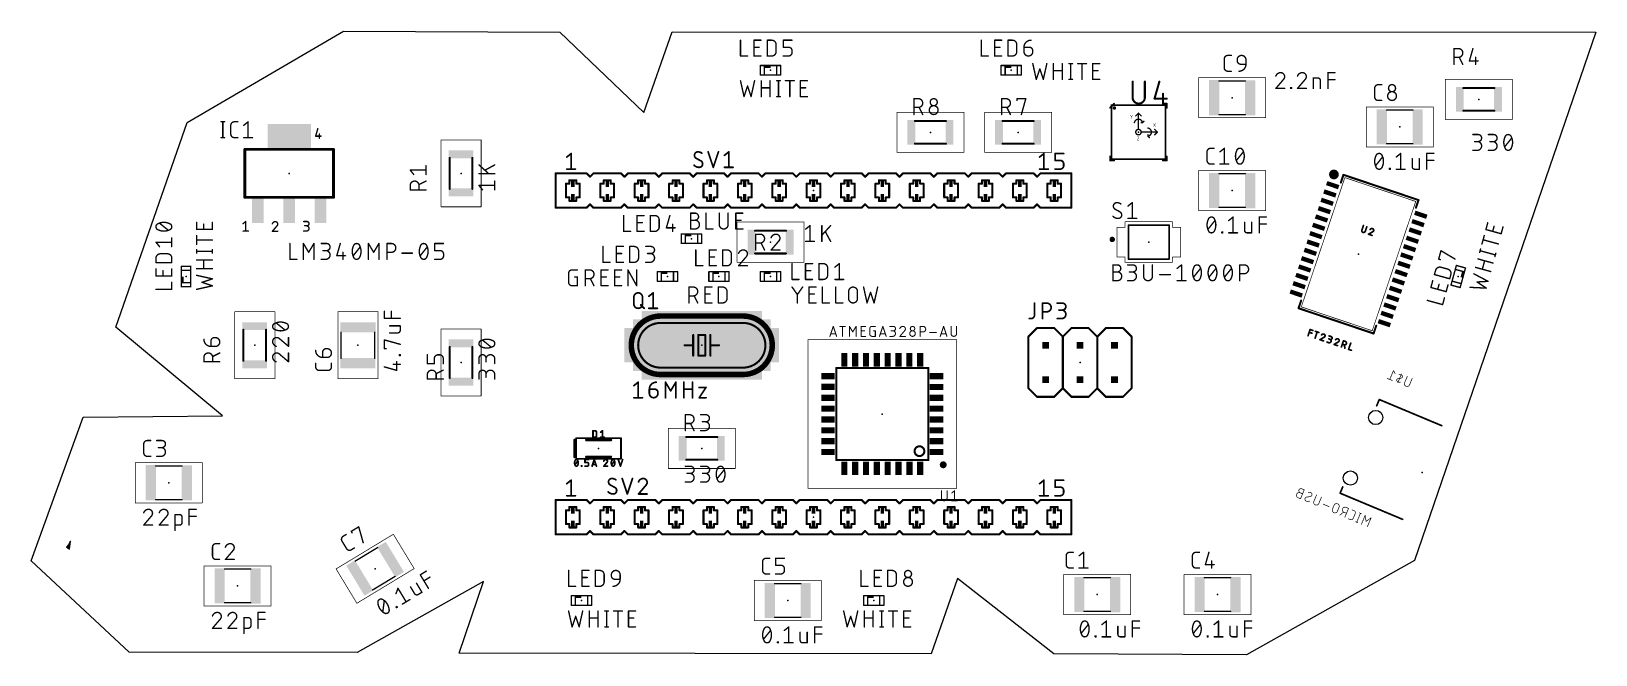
# Model space of a CAD drawing. Extents: x 0 to 116, y 0 to 46.
import ezdxf

# ---------------------------------------------------------------- set-up
doc = ezdxf.new("R2010")
doc.units = 0
for name, color, linetype in [('20', 31, 'CONTINUOUS'), ('21', 253, 'CONTINUOUS'), ('22', 253, 'CONTINUOUS'), ('23', 53, 'CONTINUOUS'), ('24', 53, 'CONTINUOUS'), ('25', 253, 'CONTINUOUS'), ('26', 253, 'CONTINUOUS'), ('27', 253, 'CONTINUOUS'), ('28', 253, 'CONTINUOUS'), ('39', 12, 'CONTINUOUS'), ('43', 110, 'CONTINUOUS'), ('51', 253, 'CONTINUOUS')]:
    doc.layers.add(name, color=color, linetype=linetype)

# ---------------------------------------------------------------- blocks, each defined once
blk = doc.blocks.new('RECT')
blk.add_solid([(-0.5, -0.5), (0.5, -0.5), (-0.5, 0.5), (0.5, 0.5)])

msp = doc.modelspace()

# ---------------------------------------------------------------- linework, layer by layer
at = {"layer": '20'}
for p, q in [((11.5219, 39.3065), (23.0753, 46.0564)), ((23.0753, 46.0564), (39.0553, 45.9936)), ((39.0553, 45.9936), (45.2401, 40.0599)), ((45.2401, 40.0599), (47.3436, 46.025)), ((47.3436, 46.025), (115.5648, 45.9936)), ((115.5648, 45.9936), (102.1906, 6.9697)), ((6.2476, 24.2055), (11.5219, 39.3065)), ((14.1277, 17.6439), (6.2476, 24.2055)), ((0, 6.9383), (3.8302, 17.5498)), ((3.8302, 17.5498), (14.1277, 17.6439)), ((7.2208, 0.1884), (0, 6.9383)), ((102.1906, 6.9697), (89.7582, 0)), ((33.4042, 5.4), (24.0799, 0.157)), ((31.6147, 0.1256), (33.4042, 5.4)), ((68.4096, 5.6197), (66.4631, 0.0628)), ((75.5362, 0.0628), (68.4096, 5.6197)), ((24.0799, 0.157), (7.2208, 0.1884)), ((66.4631, 0.0628), (31.6147, 0.1256)), ((89.7582, 0), (75.5362, 0.0628))]:
    msp.add_line(p, q, dxfattribs=at)
for centre in [(99.3152, 17.5245), (97.4436, 13.0502)]:
    msp.add_circle(centre, 0.525, dxfattribs=at)
at = {"layer": '21'}
for points, const_width in [([(54.41, 43.53), (54.81, 43.53)], 0.1016), ([(54.41, 42.83), (54.81, 42.83)], 0.1016), ([(72.19, 43.53), (72.59, 43.53)], 0.1016), ([(72.19, 42.83), (72.59, 42.83)], 0.1016), ([(79.688, 40.408), (79.988, 40.708)], 0.127), ([(83.588, 40.708), (83.888, 40.708)], 0.127), ([(83.888, 40.708), (83.888, 40.408)], 0.127), ([(21.1638, 38.862), (21.0058, 38.3088)], 0.1016), ([(21.0058, 38.3088), (21.4009, 38.3088)], 0.1016), ([(21.2824, 38.4669), (21.2824, 38.1508)], 0.1016), ([(15.7734, 33.782), (15.7734, 37.338)], 0.2032), ([(15.7734, 37.338), (22.3266, 37.338)], 0.2032), ([(22.3266, 37.338), (22.3266, 33.782)], 0.2032), ([(39.5605, 36.7665), (39.878, 37.0205)], 0.127), ([(39.878, 37.0205), (39.878, 35.8775)], 0.127), ([(74.4855, 36.7665), (74.803, 37.0205)], 0.127), ([(74.803, 37.0205), (74.803, 35.8775)], 0.127), ([(75.6285, 36.5125), (75.6285, 37.0205)], 0.127), ([(75.6285, 37.0205), (76.2635, 37.0205)], 0.127), ([(39.5605, 35.8775), (40.1955, 35.8775)], 0.127), ([(74.4855, 35.8775), (75.1205, 35.8775)], 0.127), ([(76.0095, 36.5125), (75.6285, 36.5125)], 0.127), ([(75.6285, 35.8775), (76.0095, 35.8775)], 0.127), ([(76.2635, 36.1315), (76.2635, 36.2585)], 0.127), ([(79.688, 36.508), (79.688, 36.808)], 0.127), ([(79.988, 36.508), (79.688, 36.508)], 0.127), ([(83.588, 36.508), (83.888, 36.508)], 0.127), ([(83.888, 36.508), (83.888, 36.808)], 0.127), ([(38.735, 35.56), (38.735, 33.02)], 0.1524), ([(41.021, 35.56), (38.735, 35.56)], 0.1524), ([(41.275, 35.306), (41.021, 35.56)], 0.1524), ([(41.529, 35.56), (41.275, 35.306)], 0.1524), ([(43.561, 35.56), (41.529, 35.56)], 0.1524), ([(43.815, 35.306), (43.561, 35.56)], 0.1524), ([(44.069, 35.56), (43.815, 35.306)], 0.1524), ([(46.101, 35.56), (44.069, 35.56)], 0.1524), ([(46.355, 35.306), (46.101, 35.56)], 0.1524), ([(46.609, 35.56), (46.355, 35.306)], 0.1524), ([(48.641, 35.56), (46.609, 35.56)], 0.1524), ([(48.895, 35.306), (48.641, 35.56)], 0.1524), ([(49.149, 35.56), (48.895, 35.306)], 0.1524), ([(51.181, 35.56), (49.149, 35.56)], 0.1524), ([(51.435, 35.306), (51.181, 35.56)], 0.1524), ([(51.689, 35.56), (51.435, 35.306)], 0.1524), ([(53.721, 35.56), (51.689, 35.56)], 0.1524), ([(53.975, 35.306), (53.721, 35.56)], 0.1524), ([(54.229, 35.56), (53.975, 35.306)], 0.1524), ([(56.261, 35.56), (54.229, 35.56)], 0.1524), ([(56.515, 35.306), (56.261, 35.56)], 0.1524), ([(56.769, 35.56), (56.515, 35.306)], 0.1524), ([(58.801, 35.56), (56.769, 35.56)], 0.1524), ([(59.055, 35.306), (58.801, 35.56)], 0.1524), ([(59.309, 35.56), (59.055, 35.306)], 0.1524), ([(61.341, 35.56), (59.309, 35.56)], 0.1524), ([(61.595, 35.306), (61.341, 35.56)], 0.1524), ([(61.849, 35.56), (61.595, 35.306)], 0.1524), ([(63.881, 35.56), (61.849, 35.56)], 0.1524), ([(64.135, 35.306), (63.881, 35.56)], 0.1524), ([(64.389, 35.56), (64.135, 35.306)], 0.1524), ([(66.421, 35.56), (64.389, 35.56)], 0.1524), ([(66.675, 35.306), (66.421, 35.56)], 0.1524), ([(66.929, 35.56), (66.675, 35.306)], 0.1524), ([(68.961, 35.56), (66.929, 35.56)], 0.1524), ([(69.215, 35.306), (68.961, 35.56)], 0.1524), ([(69.469, 35.56), (69.215, 35.306)], 0.1524), ([(71.501, 35.56), (69.469, 35.56)], 0.1524), ([(71.755, 35.306), (71.501, 35.56)], 0.1524), ([(72.009, 35.56), (71.755, 35.306)], 0.1524), ([(74.041, 35.56), (72.009, 35.56)], 0.1524), ([(74.295, 35.306), (74.041, 35.56)], 0.1524), ([(74.549, 35.56), (74.295, 35.306)], 0.1524), ([(76.835, 35.56), (74.549, 35.56)], 0.1524), ([(76.835, 33.02), (76.835, 35.56)], 0.1524), ([(96.9304, 35.4524), (96.739, 34.8837)], 0.1524), ([(96.9304, 35.4524), (102.4748, 33.5864)], 0.1524), ([(22.3266, 33.782), (15.7734, 33.782)], 0.2032), ([(102.4748, 33.5864), (102.2834, 33.0178)], 0.1524), ([(38.735, 33.02), (41.021, 33.02)], 0.1524), ([(41.021, 33.02), (41.275, 33.274)], 0.1524), ([(41.275, 33.274), (41.529, 33.02)], 0.1524), ([(41.529, 33.02), (43.561, 33.02)], 0.1524), ([(43.561, 33.02), (43.815, 33.274)], 0.1524), ([(43.815, 33.274), (44.069, 33.02)], 0.1524), ([(44.069, 33.02), (46.101, 33.02)], 0.1524), ([(46.101, 33.02), (46.355, 33.274)], 0.1524), ([(46.355, 33.274), (46.609, 33.02)], 0.1524), ([(46.609, 33.02), (48.641, 33.02)], 0.1524), ([(48.641, 33.02), (48.895, 33.274)], 0.1524), ([(48.895, 33.274), (49.149, 33.02)], 0.1524), ([(49.149, 33.02), (51.181, 33.02)], 0.1524), ([(51.181, 33.02), (51.435, 33.274)], 0.1524), ([(51.435, 33.274), (51.689, 33.02)], 0.1524), ([(51.689, 33.02), (53.721, 33.02)], 0.1524), ([(53.721, 33.02), (53.975, 33.274)], 0.1524), ([(53.975, 33.274), (54.229, 33.02)], 0.1524), ([(54.229, 33.02), (56.261, 33.02)], 0.1524), ([(56.261, 33.02), (56.515, 33.274)], 0.1524), ([(56.515, 33.274), (56.769, 33.02)], 0.1524), ([(56.769, 33.02), (58.801, 33.02)], 0.1524), ([(58.801, 33.02), (59.055, 33.274)], 0.1524), ([(59.055, 33.274), (59.309, 33.02)], 0.1524), ([(59.309, 33.02), (61.341, 33.02)], 0.1524), ([(61.341, 33.02), (61.595, 33.274)], 0.1524), ([(61.595, 33.274), (61.849, 33.02)], 0.1524), ([(61.849, 33.02), (63.881, 33.02)], 0.1524), ([(63.881, 33.02), (64.135, 33.274)], 0.1524), ([(64.135, 33.274), (64.389, 33.02)], 0.1524), ([(64.389, 33.02), (66.421, 33.02)], 0.1524), ([(66.421, 33.02), (66.675, 33.274)], 0.1524), ([(66.675, 33.274), (66.929, 33.02)], 0.1524), ([(66.929, 33.02), (68.961, 33.02)], 0.1524), ([(68.961, 33.02), (69.215, 33.274)], 0.1524), ([(69.215, 33.274), (69.469, 33.02)], 0.1524), ([(69.469, 33.02), (71.501, 33.02)], 0.1524), ([(71.501, 33.02), (71.755, 33.274)], 0.1524), ([(71.755, 33.274), (72.009, 33.02)], 0.1524), ([(72.009, 33.02), (74.041, 33.02)], 0.1524), ([(74.041, 33.02), (74.295, 33.274)], 0.1524), ([(74.295, 33.274), (74.549, 33.02)], 0.1524), ([(74.549, 33.02), (76.835, 33.02)], 0.1524), ([(15.6482, 31.846), (15.8458, 32.004)], 0.1016), ([(15.6482, 31.2928), (16.0433, 31.2928)], 0.1016), ([(15.8458, 32.004), (15.8458, 31.2928)], 0.1016), ([(18.146, 31.6785), (17.8102, 31.2834)], 0.1016), ([(17.8102, 31.2834), (18.2053, 31.2834)], 0.1016), ([(20.1216, 32.004), (20.3587, 32.004)], 0.1016), ([(20.1216, 31.2928), (20.3192, 31.2928)], 0.1016), ([(20.3587, 31.6879), (20.2006, 31.6879)], 0.1016), ([(81.05, 31.73), (84.05, 31.73)], 0.127), ([(48.568, 31.084), (48.968, 31.084)], 0.1016), ([(48.568, 30.384), (48.968, 30.384)], 0.1016), ([(81.05, 29.23), (84.05, 29.23)], 0.127), ([(11.08, 27.74), (11.08, 28.14)], 0.1016), ([(11.78, 27.74), (11.78, 28.14)], 0.1016), ([(46.79, 28.29), (47.19, 28.29)], 0.1016), ([(50.6, 28.29), (51, 28.29)], 0.1016), ([(54.41, 28.29), (54.81, 28.29)], 0.1016), ([(105.1252, 28.2253), (105.0196, 27.8394)], 0.1016), ([(105.8004, 28.0406), (105.6948, 27.6547)], 0.1016), ([(46.79, 27.59), (47.19, 27.59)], 0.1016), ([(50.6, 27.59), (51, 27.59)], 0.1016), ([(54.41, 27.59), (54.81, 27.59)], 0.1016), ([(93.6132, 25.5956), (93.8046, 26.1642)], 0.1524), ([(99.1576, 23.7296), (93.6132, 25.5956)], 0.1524), ([(46.482, 25.019), (52.578, 25.019)], 0.4064), ([(52.578, 24.511), (46.482, 24.511)], 0.1524), ([(99.1576, 23.7296), (99.349, 24.2983)], 0.1524), ([(48.895, 23.622), (48.895, 22.86)], 0.1524), ([(49.276, 23.622), (49.784, 23.622)], 0.1524), ([(49.276, 22.098), (49.276, 23.622)], 0.1524), ([(49.784, 23.622), (49.784, 22.098)], 0.1524), ([(50.165, 23.622), (50.165, 22.86)], 0.1524), ([(73.66, 23.495), (74.295, 24.13)], 0.1524), ([(73.66, 19.685), (73.66, 23.495)], 0.1524), ([(74.295, 24.13), (75.565, 24.13)], 0.1524), ([(75.565, 24.13), (76.2, 23.495)], 0.1524), ([(76.2, 23.495), (76.835, 24.13)], 0.1524), ([(76.2, 23.495), (76.2, 19.685)], 0.1524), ([(76.835, 24.13), (78.105, 24.13)], 0.1524), ([(78.105, 24.13), (78.74, 23.495)], 0.1524), ([(78.74, 23.495), (79.375, 24.13)], 0.1524), ([(78.74, 23.495), (78.74, 19.685)], 0.1524), ([(79.375, 24.13), (80.645, 24.13)], 0.1524), ([(80.645, 24.13), (81.28, 23.495)], 0.1524), ([(81.28, 23.495), (81.28, 19.685)], 0.1524), ([(48.895, 22.86), (48.26, 22.86)], 0.1524), ([(48.895, 22.86), (48.895, 22.098)], 0.1524), ([(49.784, 22.098), (49.276, 22.098)], 0.1524), ([(50.165, 22.86), (50.165, 22.098)], 0.1524), ([(50.165, 22.86), (50.8, 22.86)], 0.1524), ([(46.482, 20.701), (52.578, 20.701)], 0.4064), ([(46.482, 21.209), (52.578, 21.209)], 0.1524), ([(59.465, 14.38), (59.465, 21.18)], 0.1524), ([(59.465, 21.18), (66.265, 21.18)], 0.1524), ([(66.265, 21.18), (66.265, 14.38)], 0.1524), ([(73.66, 19.685), (74.295, 19.05)], 0.1524), ([(75.565, 19.05), (76.2, 19.685)], 0.1524), ([(76.2, 19.685), (76.835, 19.05)], 0.1524), ([(78.105, 19.05), (78.74, 19.685)], 0.1524), ([(78.74, 19.685), (79.375, 19.05)], 0.1524), ([(80.645, 19.05), (81.28, 19.685)], 0.1524), ([(74.295, 19.05), (75.565, 19.05)], 0.1524), ([(76.835, 19.05), (78.105, 19.05)], 0.1524), ([(79.375, 19.05), (80.645, 19.05)], 0.1524), ([(40.14, 15.865), (40.14, 14.615)], 0.2032), ([(41.01, 15.865), (42.81, 15.865)], 0.2032), ([(41.01, 14.615), (42.81, 14.615)], 0.2032), ([(66.265, 14.38), (59.465, 14.38)], 0.1524), ([(39.5605, 12.6365), (39.878, 12.8905)], 0.127), ([(39.878, 12.8905), (39.878, 11.7475)], 0.127), ([(74.4855, 12.6365), (74.803, 12.8905)], 0.127), ([(74.803, 12.8905), (74.803, 11.7475)], 0.127), ([(75.6285, 12.3825), (75.6285, 12.8905)], 0.127), ([(75.6285, 12.8905), (76.2635, 12.8905)], 0.127), ([(39.5605, 11.7475), (40.1955, 11.7475)], 0.127), ([(74.4855, 11.7475), (75.1205, 11.7475)], 0.127), ([(76.0095, 12.3825), (75.6285, 12.3825)], 0.127), ([(75.6285, 11.7475), (76.0095, 11.7475)], 0.127), ([(76.2635, 12.0015), (76.2635, 12.1285)], 0.127), ([(38.735, 11.43), (38.735, 8.89)], 0.1524), ([(41.021, 11.43), (38.735, 11.43)], 0.1524), ([(41.275, 11.176), (41.021, 11.43)], 0.1524), ([(41.529, 11.43), (41.275, 11.176)], 0.1524), ([(43.561, 11.43), (41.529, 11.43)], 0.1524), ([(43.815, 11.176), (43.561, 11.43)], 0.1524), ([(44.069, 11.43), (43.815, 11.176)], 0.1524), ([(46.101, 11.43), (44.069, 11.43)], 0.1524), ([(46.355, 11.176), (46.101, 11.43)], 0.1524), ([(46.609, 11.43), (46.355, 11.176)], 0.1524), ([(48.641, 11.43), (46.609, 11.43)], 0.1524), ([(48.895, 11.176), (48.641, 11.43)], 0.1524), ([(49.149, 11.43), (48.895, 11.176)], 0.1524), ([(51.181, 11.43), (49.149, 11.43)], 0.1524), ([(51.435, 11.176), (51.181, 11.43)], 0.1524), ([(51.689, 11.43), (51.435, 11.176)], 0.1524), ([(53.721, 11.43), (51.689, 11.43)], 0.1524), ([(53.975, 11.176), (53.721, 11.43)], 0.1524), ([(54.229, 11.43), (53.975, 11.176)], 0.1524), ([(56.261, 11.43), (54.229, 11.43)], 0.1524), ([(56.515, 11.176), (56.261, 11.43)], 0.1524), ([(56.769, 11.43), (56.515, 11.176)], 0.1524), ([(58.801, 11.43), (56.769, 11.43)], 0.1524), ([(59.055, 11.176), (58.801, 11.43)], 0.1524), ([(59.309, 11.43), (59.055, 11.176)], 0.1524), ([(61.341, 11.43), (59.309, 11.43)], 0.1524), ([(61.595, 11.176), (61.341, 11.43)], 0.1524), ([(61.849, 11.43), (61.595, 11.176)], 0.1524), ([(63.881, 11.43), (61.849, 11.43)], 0.1524), ([(64.135, 11.176), (63.881, 11.43)], 0.1524), ([(64.389, 11.43), (64.135, 11.176)], 0.1524), ([(66.421, 11.43), (64.389, 11.43)], 0.1524), ([(66.675, 11.176), (66.421, 11.43)], 0.1524), ([(66.929, 11.43), (66.675, 11.176)], 0.1524), ([(68.961, 11.43), (66.929, 11.43)], 0.1524), ([(69.215, 11.176), (68.961, 11.43)], 0.1524), ([(69.469, 11.43), (69.215, 11.176)], 0.1524), ([(71.501, 11.43), (69.469, 11.43)], 0.1524), ([(71.755, 11.176), (71.501, 11.43)], 0.1524), ([(72.009, 11.43), (71.755, 11.176)], 0.1524), ([(74.041, 11.43), (72.009, 11.43)], 0.1524), ([(74.295, 11.176), (74.041, 11.43)], 0.1524), ([(74.549, 11.43), (74.295, 11.176)], 0.1524), ([(76.835, 11.43), (74.549, 11.43)], 0.1524), ([(76.835, 8.89), (76.835, 11.43)], 0.1524), ([(38.735, 8.89), (41.021, 8.89)], 0.1524), ([(41.021, 8.89), (41.275, 9.144)], 0.1524), ([(41.275, 9.144), (41.529, 8.89)], 0.1524), ([(41.529, 8.89), (43.561, 8.89)], 0.1524), ([(43.561, 8.89), (43.815, 9.144)], 0.1524), ([(43.815, 9.144), (44.069, 8.89)], 0.1524), ([(44.069, 8.89), (46.101, 8.89)], 0.1524), ([(46.101, 8.89), (46.355, 9.144)], 0.1524), ([(46.355, 9.144), (46.609, 8.89)], 0.1524), ([(46.609, 8.89), (48.641, 8.89)], 0.1524), ([(48.641, 8.89), (48.895, 9.144)], 0.1524), ([(48.895, 9.144), (49.149, 8.89)], 0.1524), ([(49.149, 8.89), (51.181, 8.89)], 0.1524), ([(51.181, 8.89), (51.435, 9.144)], 0.1524), ([(51.435, 9.144), (51.689, 8.89)], 0.1524), ([(51.689, 8.89), (53.721, 8.89)], 0.1524), ([(53.721, 8.89), (53.975, 9.144)], 0.1524), ([(53.975, 9.144), (54.229, 8.89)], 0.1524), ([(54.229, 8.89), (56.261, 8.89)], 0.1524), ([(56.261, 8.89), (56.515, 9.144)], 0.1524), ([(56.515, 9.144), (56.769, 8.89)], 0.1524), ([(56.769, 8.89), (58.801, 8.89)], 0.1524), ([(58.801, 8.89), (59.055, 9.144)], 0.1524), ([(59.055, 9.144), (59.309, 8.89)], 0.1524), ([(59.309, 8.89), (61.341, 8.89)], 0.1524), ([(61.341, 8.89), (61.595, 9.144)], 0.1524), ([(61.595, 9.144), (61.849, 8.89)], 0.1524), ([(61.849, 8.89), (63.881, 8.89)], 0.1524), ([(63.881, 8.89), (64.135, 9.144)], 0.1524), ([(64.135, 9.144), (64.389, 8.89)], 0.1524), ([(64.389, 8.89), (66.421, 8.89)], 0.1524), ([(66.421, 8.89), (66.675, 9.144)], 0.1524), ([(66.675, 9.144), (66.929, 8.89)], 0.1524), ([(66.929, 8.89), (68.961, 8.89)], 0.1524), ([(68.961, 8.89), (69.215, 9.144)], 0.1524), ([(69.215, 9.144), (69.469, 8.89)], 0.1524), ([(69.469, 8.89), (71.501, 8.89)], 0.1524), ([(71.501, 8.89), (71.755, 9.144)], 0.1524), ([(71.755, 9.144), (72.009, 8.89)], 0.1524), ([(72.009, 8.89), (74.041, 8.89)], 0.1524), ([(74.041, 8.89), (74.295, 9.144)], 0.1524), ([(74.295, 9.144), (74.549, 8.89)], 0.1524), ([(74.549, 8.89), (76.835, 8.89)], 0.1524), ([(40.44, 4.3557), (40.84, 4.3557)], 0.1016), ([(40.44, 3.6557), (40.84, 3.6557)], 0.1016), ([(62.03, 4.3557), (62.43, 4.3557)], 0.1016), ([(62.03, 3.6557), (62.43, 3.6557)], 0.1016)]:
    msp.add_lwpolyline(points, dxfattribs=dict(at, const_width=const_width))
for points, const_width in [([(54.41, 43.5554, 1), (54.41, 43.5046)], 0.0508), ([(54.41, 42.8554, 1), (54.41, 42.8046)], 0.0508), ([(54.81, 43.5046, 1), (54.81, 43.5554)], 0.0508), ([(54.81, 42.8046, 1), (54.81, 42.8554)], 0.0508), ([(72.19, 43.5554, 1), (72.19, 43.5046)], 0.0508), ([(72.19, 42.8554, 1), (72.19, 42.8046)], 0.0508), ([(72.59, 43.5046, 1), (72.59, 43.5554)], 0.0508), ([(72.59, 42.8046, 1), (72.59, 42.8554)], 0.0508), ([(79.6655, 40.4305, 1), (79.7105, 40.3855)], 0.0635), ([(80.008, 40.3248, 1), (80.008, 40.4512, 1), (80.008, 40.3248)], 0.127), ([(80.0105, 40.6855, 1), (79.9655, 40.7305)], 0.0635), ([(83.588, 40.7398, 1), (83.588, 40.6762)], 0.0635), ([(83.9198, 40.708, 1), (83.8563, 40.708)], 0.0635), ([(83.888, 40.6762, 1), (83.888, 40.7398)], 0.0635), ([(83.8563, 40.408, 1), (83.9198, 40.408)], 0.0635), ([(21.0058, 38.3342, 1), (21.0058, 38.2834)], 0.0508), ([(20.9814, 38.3158, 1), (21.0302, 38.3019)], 0.0508), ([(21.1883, 38.855, 1), (21.1394, 38.869)], 0.0508), ([(21.3078, 38.4669, 1), (21.257, 38.4669)], 0.0508), ([(21.257, 38.1508, 1), (21.3078, 38.1508)], 0.0508), ([(21.4009, 38.2834, 1), (21.4009, 38.3342)], 0.0508), ([(15.8242, 37.338, 1), (15.7226, 37.338)], 0.1016), ([(15.7734, 37.3888, 1), (15.7734, 37.2872)], 0.1016), ([(22.3774, 37.338, 1), (22.2758, 37.338)], 0.1016), ([(22.3266, 37.2872, 1), (22.3266, 37.3888)], 0.1016), ([(39.9098, 37.0205, 1), (39.8462, 37.0205)], 0.0635), ([(39.8978, 36.9957, 1), (39.8582, 37.0453)], 0.0635), ([(74.8347, 37.0205, 1), (74.7712, 37.0205)], 0.0635), ([(74.8228, 36.9957, 1), (74.7832, 37.0453)], 0.0635), ([(75.6285, 37.0523, 1), (75.6285, 36.9887)], 0.0635), ([(75.6603, 37.0205, 1), (75.5968, 37.0205)], 0.0635), ([(76.2635, 36.9887, 1), (76.2635, 37.0523)], 0.0635), ([(39.5407, 36.7913, 1), (39.5803, 36.7417)], 0.0635), ([(39.5605, 35.9093, 1), (39.5605, 35.8458)], 0.0635), ([(39.8462, 35.8775, 1), (39.9098, 35.8775)], 0.0635), ([(40.1955, 35.8458, 1), (40.1955, 35.9093)], 0.0635), ([(74.4657, 36.7913, 1), (74.5053, 36.7417)], 0.0635), ([(74.4855, 35.9093, 1), (74.4855, 35.8458)], 0.0635), ([(74.7712, 35.8775, 1), (74.8347, 35.8775)], 0.0635), ([(75.1205, 35.8458, 1), (75.1205, 35.9093)], 0.0635), ([(75.6285, 36.5443, 1), (75.6285, 36.4808)], 0.0635), ([(75.5968, 36.5125, 1), (75.6603, 36.5125)], 0.0635), ([(75.6285, 35.9093, 1), (75.6285, 35.8458)], 0.0635), ([(76.0095, 36.5443, 1), (76.0095, 36.4808)], 0.0635), ([(76.2635, 36.2585, 0.4142), (76.0095, 36.5125)], 0.127), ([(76.0095, 35.8775, 0.4142), (76.2635, 36.1315)], 0.127), ([(76.0095, 35.9093, 1), (76.0095, 35.8458)], 0.0635), ([(76.0095, 36.4808, 1), (76.0095, 36.5443)], 0.0635), ([(76.0095, 35.8458, 1), (76.0095, 35.9093)], 0.0635), ([(76.2953, 36.2585, 1), (76.2318, 36.2585)], 0.0635), ([(76.2318, 36.2585, 1), (76.2953, 36.2585)], 0.0635), ([(76.2953, 36.1315, 1), (76.2318, 36.1315)], 0.0635), ([(76.2318, 36.1315, 1), (76.2953, 36.1315)], 0.0635), ([(79.7198, 36.808, 1), (79.6563, 36.808)], 0.0635), ([(79.688, 36.5398, 1), (79.688, 36.4763)], 0.0635), ([(79.6563, 36.508, 1), (79.7198, 36.508)], 0.0635), ([(79.988, 36.4763, 1), (79.988, 36.5398)], 0.0635), ([(83.588, 36.5398, 1), (83.588, 36.4763)], 0.0635), ([(83.9198, 36.808, 1), (83.8563, 36.808)], 0.0635), ([(83.8563, 36.508, 1), (83.9198, 36.508)], 0.0635), ([(83.888, 36.4763, 1), (83.888, 36.5398)], 0.0635), ([(96.2268, 35.2985, 1), (96.2268, 35.6577, 1), (96.2268, 35.2985)], 0.3592), ([(38.7731, 35.56, 1), (38.6969, 35.56)], 0.0762), ([(38.735, 35.5981, 1), (38.735, 35.5219)], 0.0762), ([(41.0479, 35.5869, 1), (40.9941, 35.5331)], 0.0762), ([(41.021, 35.5219, 1), (41.021, 35.5981)], 0.0762), ([(41.2481, 35.3329, 1), (41.3019, 35.2791)], 0.0762), ([(41.2481, 35.2791, 1), (41.3019, 35.3329)], 0.0762), ([(41.529, 35.5981, 1), (41.529, 35.5219)], 0.0762), ([(41.5559, 35.5331, 1), (41.5021, 35.5869)], 0.0762), ([(43.5879, 35.5869, 1), (43.5341, 35.5331)], 0.0762), ([(43.561, 35.5219, 1), (43.561, 35.5981)], 0.0762), ([(43.7881, 35.3329, 1), (43.8419, 35.2791)], 0.0762), ([(43.7881, 35.2791, 1), (43.8419, 35.3329)], 0.0762), ([(44.069, 35.5981, 1), (44.069, 35.5219)], 0.0762), ([(44.0959, 35.5331, 1), (44.0421, 35.5869)], 0.0762), ([(46.1279, 35.5869, 1), (46.0741, 35.5331)], 0.0762), ([(46.101, 35.5219, 1), (46.101, 35.5981)], 0.0762), ([(46.3281, 35.3329, 1), (46.3819, 35.2791)], 0.0762), ([(46.3281, 35.2791, 1), (46.3819, 35.3329)], 0.0762), ([(46.609, 35.5981, 1), (46.609, 35.5219)], 0.0762), ([(46.6359, 35.5331, 1), (46.5821, 35.5869)], 0.0762), ([(48.6679, 35.5869, 1), (48.6141, 35.5331)], 0.0762), ([(48.641, 35.5219, 1), (48.641, 35.5981)], 0.0762), ([(48.8681, 35.3329, 1), (48.9219, 35.2791)], 0.0762), ([(48.8681, 35.2791, 1), (48.9219, 35.3329)], 0.0762), ([(49.149, 35.5981, 1), (49.149, 35.5219)], 0.0762), ([(49.1759, 35.5331, 1), (49.1221, 35.5869)], 0.0762), ([(51.2079, 35.5869, 1), (51.1541, 35.5331)], 0.0762), ([(51.181, 35.5219, 1), (51.181, 35.5981)], 0.0762), ([(51.4081, 35.3329, 1), (51.4619, 35.2791)], 0.0762), ([(51.4081, 35.2791, 1), (51.4619, 35.3329)], 0.0762), ([(51.689, 35.5981, 1), (51.689, 35.5219)], 0.0762), ([(51.7159, 35.5331, 1), (51.6621, 35.5869)], 0.0762), ([(53.7479, 35.5869, 1), (53.6941, 35.5331)], 0.0762), ([(53.721, 35.5219, 1), (53.721, 35.5981)], 0.0762), ([(53.9481, 35.3329, 1), (54.0019, 35.2791)], 0.0762), ([(53.9481, 35.2791, 1), (54.0019, 35.3329)], 0.0762), ([(54.229, 35.5981, 1), (54.229, 35.5219)], 0.0762), ([(54.2559, 35.5331, 1), (54.2021, 35.5869)], 0.0762), ([(56.2879, 35.5869, 1), (56.2341, 35.5331)], 0.0762), ([(56.261, 35.5219, 1), (56.261, 35.5981)], 0.0762), ([(56.4881, 35.3329, 1), (56.5419, 35.2791)], 0.0762), ([(56.4881, 35.2791, 1), (56.5419, 35.3329)], 0.0762), ([(56.769, 35.5981, 1), (56.769, 35.5219)], 0.0762), ([(56.7959, 35.5331, 1), (56.7421, 35.5869)], 0.0762), ([(58.8279, 35.5869, 1), (58.7741, 35.5331)], 0.0762), ([(58.801, 35.5219, 1), (58.801, 35.5981)], 0.0762), ([(59.0281, 35.3329, 1), (59.0819, 35.2791)], 0.0762), ([(59.0281, 35.2791, 1), (59.0819, 35.3329)], 0.0762), ([(59.309, 35.5981, 1), (59.309, 35.5219)], 0.0762), ([(59.3359, 35.5331, 1), (59.2821, 35.5869)], 0.0762), ([(61.3679, 35.5869, 1), (61.3141, 35.5331)], 0.0762), ([(61.341, 35.5219, 1), (61.341, 35.5981)], 0.0762), ([(61.5681, 35.3329, 1), (61.6219, 35.2791)], 0.0762), ([(61.5681, 35.2791, 1), (61.6219, 35.3329)], 0.0762), ([(61.849, 35.5981, 1), (61.849, 35.5219)], 0.0762), ([(61.8759, 35.5331, 1), (61.8221, 35.5869)], 0.0762), ([(63.9079, 35.5869, 1), (63.8541, 35.5331)], 0.0762), ([(63.881, 35.5219, 1), (63.881, 35.5981)], 0.0762), ([(64.1081, 35.3329, 1), (64.1619, 35.2791)], 0.0762), ([(64.1081, 35.2791, 1), (64.1619, 35.3329)], 0.0762), ([(64.389, 35.5981, 1), (64.389, 35.5219)], 0.0762), ([(64.4159, 35.5331, 1), (64.3621, 35.5869)], 0.0762), ([(66.4479, 35.5869, 1), (66.3941, 35.5331)], 0.0762), ([(66.421, 35.5219, 1), (66.421, 35.5981)], 0.0762), ([(66.6481, 35.3329, 1), (66.7019, 35.2791)], 0.0762), ([(66.6481, 35.2791, 1), (66.7019, 35.3329)], 0.0762), ([(66.929, 35.5981, 1), (66.929, 35.5219)], 0.0762), ([(66.9559, 35.5331, 1), (66.9021, 35.5869)], 0.0762), ([(68.9879, 35.5869, 1), (68.9341, 35.5331)], 0.0762), ([(68.961, 35.5219, 1), (68.961, 35.5981)], 0.0762), ([(69.1881, 35.3329, 1), (69.2419, 35.2791)], 0.0762), ([(69.1881, 35.2791, 1), (69.2419, 35.3329)], 0.0762), ([(69.469, 35.5981, 1), (69.469, 35.5219)], 0.0762), ([(69.4959, 35.5331, 1), (69.4421, 35.5869)], 0.0762), ([(71.5279, 35.5869, 1), (71.4741, 35.5331)], 0.0762), ([(71.501, 35.5219, 1), (71.501, 35.5981)], 0.0762), ([(71.7281, 35.3329, 1), (71.7819, 35.2791)], 0.0762), ([(71.7281, 35.2791, 1), (71.7819, 35.3329)], 0.0762), ([(72.009, 35.5981, 1), (72.009, 35.5219)], 0.0762), ([(72.0359, 35.5331, 1), (71.9821, 35.5869)], 0.0762), ([(74.0679, 35.5869, 1), (74.0141, 35.5331)], 0.0762), ([(74.041, 35.5219, 1), (74.041, 35.5981)], 0.0762), ([(74.2681, 35.3329, 1), (74.3219, 35.2791)], 0.0762), ([(74.2681, 35.2791, 1), (74.3219, 35.3329)], 0.0762), ([(74.549, 35.5981, 1), (74.549, 35.5219)], 0.0762), ([(74.5759, 35.5331, 1), (74.5221, 35.5869)], 0.0762), ([(76.8731, 35.56, 1), (76.7969, 35.56)], 0.0762), ([(76.835, 35.5219, 1), (76.835, 35.5981)], 0.0762), ([(96.7029, 34.8958, 1), (96.7751, 34.8715)], 0.0762), ([(96.9425, 35.4885, 1), (96.9182, 35.4162)], 0.0762), ([(96.9665, 35.4402, 1), (96.8943, 35.4645)], 0.0762), ([(15.7734, 33.8328, 1), (15.7734, 33.7312)], 0.1016), ([(15.7226, 33.782, 1), (15.8242, 33.782)], 0.1016), ([(22.2758, 33.782, 1), (22.3774, 33.782)], 0.1016), ([(22.3266, 33.7312, 1), (22.3266, 33.8328)], 0.1016), ([(102.5109, 33.5743, 1), (102.4387, 33.5986)], 0.0762), ([(102.4627, 33.5503, 1), (102.487, 33.6225)], 0.0762), ([(38.735, 33.0581, 1), (38.735, 32.9819)], 0.0762), ([(38.6969, 33.02, 1), (38.7731, 33.02)], 0.0762), ([(40.9941, 33.0469, 1), (41.0479, 32.9931)], 0.0762), ([(41.021, 32.9819, 1), (41.021, 33.0581)], 0.0762), ([(41.3019, 33.3009, 1), (41.2481, 33.2471)], 0.0762), ([(41.3019, 33.2471, 1), (41.2481, 33.3009)], 0.0762), ([(41.529, 33.0581, 1), (41.529, 32.9819)], 0.0762), ([(41.5021, 32.9931, 1), (41.5559, 33.0469)], 0.0762), ([(43.5341, 33.0469, 1), (43.5879, 32.9931)], 0.0762), ([(43.561, 32.9819, 1), (43.561, 33.0581)], 0.0762), ([(43.8419, 33.3009, 1), (43.7881, 33.2471)], 0.0762), ([(43.8419, 33.2471, 1), (43.7881, 33.3009)], 0.0762), ([(44.069, 33.0581, 1), (44.069, 32.9819)], 0.0762), ([(44.0421, 32.9931, 1), (44.0959, 33.0469)], 0.0762), ([(46.0741, 33.0469, 1), (46.1279, 32.9931)], 0.0762), ([(46.101, 32.9819, 1), (46.101, 33.0581)], 0.0762), ([(46.3819, 33.3009, 1), (46.3281, 33.2471)], 0.0762), ([(46.3819, 33.2471, 1), (46.3281, 33.3009)], 0.0762), ([(46.609, 33.0581, 1), (46.609, 32.9819)], 0.0762), ([(46.5821, 32.9931, 1), (46.6359, 33.0469)], 0.0762), ([(48.6141, 33.0469, 1), (48.6679, 32.9931)], 0.0762), ([(48.641, 32.9819, 1), (48.641, 33.0581)], 0.0762), ([(48.9219, 33.3009, 1), (48.8681, 33.2471)], 0.0762), ([(48.9219, 33.2471, 1), (48.8681, 33.3009)], 0.0762), ([(49.149, 33.0581, 1), (49.149, 32.9819)], 0.0762), ([(49.1221, 32.9931, 1), (49.1759, 33.0469)], 0.0762), ([(51.1541, 33.0469, 1), (51.2079, 32.9931)], 0.0762), ([(51.181, 32.9819, 1), (51.181, 33.0581)], 0.0762), ([(51.4619, 33.3009, 1), (51.4081, 33.2471)], 0.0762), ([(51.4619, 33.2471, 1), (51.4081, 33.3009)], 0.0762), ([(51.689, 33.0581, 1), (51.689, 32.9819)], 0.0762), ([(51.6621, 32.9931, 1), (51.7159, 33.0469)], 0.0762), ([(53.6941, 33.0469, 1), (53.7479, 32.9931)], 0.0762), ([(53.721, 32.9819, 1), (53.721, 33.0581)], 0.0762), ([(54.0019, 33.3009, 1), (53.9481, 33.2471)], 0.0762), ([(54.0019, 33.2471, 1), (53.9481, 33.3009)], 0.0762), ([(54.229, 33.0581, 1), (54.229, 32.9819)], 0.0762), ([(54.2021, 32.9931, 1), (54.2559, 33.0469)], 0.0762), ([(56.2341, 33.0469, 1), (56.2879, 32.9931)], 0.0762), ([(56.261, 32.9819, 1), (56.261, 33.0581)], 0.0762), ([(56.5419, 33.3009, 1), (56.4881, 33.2471)], 0.0762), ([(56.5419, 33.2471, 1), (56.4881, 33.3009)], 0.0762), ([(56.769, 33.0581, 1), (56.769, 32.9819)], 0.0762), ([(56.7421, 32.9931, 1), (56.7959, 33.0469)], 0.0762), ([(58.7741, 33.0469, 1), (58.8279, 32.9931)], 0.0762), ([(58.801, 32.9819, 1), (58.801, 33.0581)], 0.0762), ([(59.0819, 33.3009, 1), (59.0281, 33.2471)], 0.0762), ([(59.0819, 33.2471, 1), (59.0281, 33.3009)], 0.0762), ([(59.309, 33.0581, 1), (59.309, 32.9819)], 0.0762), ([(59.2821, 32.9931, 1), (59.3359, 33.0469)], 0.0762), ([(61.3141, 33.0469, 1), (61.3679, 32.9931)], 0.0762), ([(61.341, 32.9819, 1), (61.341, 33.0581)], 0.0762), ([(61.6219, 33.3009, 1), (61.5681, 33.2471)], 0.0762), ([(61.6219, 33.2471, 1), (61.5681, 33.3009)], 0.0762), ([(61.849, 33.0581, 1), (61.849, 32.9819)], 0.0762), ([(61.8221, 32.9931, 1), (61.8759, 33.0469)], 0.0762), ([(63.8541, 33.0469, 1), (63.9079, 32.9931)], 0.0762), ([(63.881, 32.9819, 1), (63.881, 33.0581)], 0.0762), ([(64.1619, 33.3009, 1), (64.1081, 33.2471)], 0.0762), ([(64.1619, 33.2471, 1), (64.1081, 33.3009)], 0.0762), ([(64.389, 33.0581, 1), (64.389, 32.9819)], 0.0762), ([(64.3621, 32.9931, 1), (64.4159, 33.0469)], 0.0762), ([(66.3941, 33.0469, 1), (66.4479, 32.9931)], 0.0762), ([(66.421, 32.9819, 1), (66.421, 33.0581)], 0.0762), ([(66.7019, 33.3009, 1), (66.6481, 33.2471)], 0.0762), ([(66.7019, 33.2471, 1), (66.6481, 33.3009)], 0.0762), ([(66.929, 33.0581, 1), (66.929, 32.9819)], 0.0762), ([(66.9021, 32.9931, 1), (66.9559, 33.0469)], 0.0762), ([(68.9341, 33.0469, 1), (68.9879, 32.9931)], 0.0762), ([(68.961, 32.9819, 1), (68.961, 33.0581)], 0.0762), ([(69.2419, 33.3009, 1), (69.1881, 33.2471)], 0.0762), ([(69.2419, 33.2471, 1), (69.1881, 33.3009)], 0.0762), ([(69.469, 33.0581, 1), (69.469, 32.9819)], 0.0762), ([(69.4421, 32.9931, 1), (69.4959, 33.0469)], 0.0762), ([(71.4741, 33.0469, 1), (71.5279, 32.9931)], 0.0762), ([(71.501, 32.9819, 1), (71.501, 33.0581)], 0.0762), ([(71.7819, 33.3009, 1), (71.7281, 33.2471)], 0.0762), ([(71.7819, 33.2471, 1), (71.7281, 33.3009)], 0.0762), ([(72.009, 33.0581, 1), (72.009, 32.9819)], 0.0762), ([(71.9821, 32.9931, 1), (72.0359, 33.0469)], 0.0762), ([(74.0141, 33.0469, 1), (74.0679, 32.9931)], 0.0762), ([(74.041, 32.9819, 1), (74.041, 33.0581)], 0.0762), ([(74.3219, 33.3009, 1), (74.2681, 33.2471)], 0.0762), ([(74.3219, 33.2471, 1), (74.2681, 33.3009)], 0.0762), ([(74.549, 33.0581, 1), (74.549, 32.9819)], 0.0762), ([(74.5221, 32.9931, 1), (74.5759, 33.0469)], 0.0762), ([(76.7969, 33.02, 1), (76.8731, 33.02)], 0.0762), ([(76.835, 32.9819, 1), (76.835, 33.0581)], 0.0762), ([(102.2473, 33.0299, 1), (102.3195, 33.0056)], 0.0762), ([(15.6323, 31.8658, 1), (15.6641, 31.8261)], 0.0508), ([(15.6482, 31.3182, 1), (15.6482, 31.2674)], 0.0508), ([(15.8712, 32.004, 1), (15.8204, 32.004)], 0.0508), ([(15.8204, 31.2928, 1), (15.8712, 31.2928)], 0.0508), ([(15.8616, 31.9842, 1), (15.8299, 32.0238)], 0.0508), ([(16.0433, 31.2674, 1), (16.0433, 31.3182)], 0.0508), ([(17.7908, 31.2999, 1), (17.8296, 31.2669)], 0.0508), ([(18.0275, 31.9946, 0.3252), (17.8102, 31.8366)], 0.1016), ([(17.786, 31.8444, 1), (17.8344, 31.8287)], 0.0508), ([(17.8102, 31.3088, 1), (17.8102, 31.258)], 0.0508), ([(18.2053, 31.8168, 0.4142), (18.0275, 31.9946)], 0.1016), ([(18.0275, 32.02, 1), (18.0275, 31.9692)], 0.0508), ([(18.0275, 31.9692, 1), (18.0275, 32.02)], 0.0508), ([(18.146, 31.6785, 0.2052), (18.2053, 31.8168)], 0.1016), ([(18.1285, 31.6969, 1), (18.1636, 31.6601)], 0.0508), ([(18.1654, 31.6621, 1), (18.1267, 31.695)], 0.0508), ([(18.2307, 31.8168, 1), (18.1799, 31.8168)], 0.0508), ([(18.1799, 31.8168, 1), (18.2307, 31.8168)], 0.0508), ([(18.2053, 31.258, 1), (18.2053, 31.3088)], 0.0508), ([(20.1216, 32.0294, 1), (20.1216, 31.9786)], 0.0508), ([(20.1216, 31.3182, 1), (20.1216, 31.2674)], 0.0508), ([(20.2006, 31.7133, 1), (20.2006, 31.6625)], 0.0508), ([(20.3192, 31.2928, 1), (20.3192, 31.6879)], 0.1016), ([(20.3192, 31.7133, 1), (20.3192, 31.6625)], 0.0508), ([(20.3192, 31.3182, 1), (20.3192, 31.2674)], 0.0508), ([(20.3192, 31.2674, 1), (20.3192, 31.3182)], 0.0508), ([(20.3587, 31.6879, 1), (20.3587, 32.004)], 0.1016), ([(20.3587, 32.0294, 1), (20.3587, 31.9786)], 0.0508), ([(20.3587, 31.7133, 1), (20.3587, 31.6625)], 0.0508), ([(20.3587, 31.9786, 1), (20.3587, 32.0294)], 0.0508), ([(20.3587, 31.6625, 1), (20.3587, 31.7133)], 0.0508), ([(81.05, 31.7617, 1), (81.05, 31.6983)], 0.0635), ([(84.05, 31.6983, 1), (84.05, 31.7617)], 0.0635), ([(48.568, 31.1094, 1), (48.568, 31.0586)], 0.0508), ([(48.568, 30.4094, 1), (48.568, 30.3586)], 0.0508), ([(48.968, 31.0586, 1), (48.968, 31.1094)], 0.0508), ([(48.968, 30.3586, 1), (48.968, 30.4094)], 0.0508), ([(79.85, 30.58, 1), (79.85, 30.78, 1), (79.85, 30.58)], 0.2), ([(81.05, 29.2617, 1), (81.05, 29.1983)], 0.0635), ([(84.05, 29.1983, 1), (84.05, 29.2617)], 0.0635), ([(11.1054, 28.14, 1), (11.0546, 28.14)], 0.0508), ([(11.0546, 27.74, 1), (11.1054, 27.74)], 0.0508), ([(11.8054, 28.14, 1), (11.7546, 28.14)], 0.0508), ([(11.7546, 27.74, 1), (11.8054, 27.74)], 0.0508), ([(46.79, 28.3154, 1), (46.79, 28.2646)], 0.0508), ([(47.19, 28.2646, 1), (47.19, 28.3154)], 0.0508), ([(50.6, 28.3154, 1), (50.6, 28.2646)], 0.0508), ([(51, 28.2646, 1), (51, 28.3154)], 0.0508), ([(54.41, 28.3154, 1), (54.41, 28.2646)], 0.0508), ([(54.81, 28.2646, 1), (54.81, 28.3154)], 0.0508), ([(104.9951, 27.8461, 1), (105.0441, 27.8327)], 0.0508), ([(105.1497, 28.2186, 1), (105.1007, 28.232)], 0.0508), ([(105.8249, 28.0339, 1), (105.7759, 28.0473)], 0.0508), ([(46.79, 27.6154, 1), (46.79, 27.5646)], 0.0508), ([(47.19, 27.5646, 1), (47.19, 27.6154)], 0.0508), ([(50.6, 27.6154, 1), (50.6, 27.5646)], 0.0508), ([(51, 27.5646, 1), (51, 27.6154)], 0.0508), ([(54.41, 27.6154, 1), (54.41, 27.5646)], 0.0508), ([(54.81, 27.5646, 1), (54.81, 27.6154)], 0.0508), ([(105.6703, 27.6614, 1), (105.7193, 27.648)], 0.0508), ([(93.6253, 25.6317, 1), (93.601, 25.5594)], 0.0762), ([(93.5771, 25.6077, 1), (93.6493, 25.5834)], 0.0762), ([(93.8407, 26.1521, 1), (93.7685, 26.1764)], 0.0762), ([(46.482, 25.019, 1), (46.482, 20.701)], 0.4064), ([(46.482, 24.511, 1), (46.482, 21.209)], 0.1524), ([(46.482, 25.1206, 1), (46.482, 24.9174)], 0.2032), ([(46.482, 24.9174, 1), (46.482, 25.1206)], 0.2032), ([(46.482, 24.5491, 1), (46.482, 24.4729)], 0.0762), ([(46.482, 24.4729, 1), (46.482, 24.5491)], 0.0762), ([(52.578, 20.701, 1), (52.578, 25.019)], 0.4064), ([(52.578, 25.1206, 1), (52.578, 24.9174)], 0.2032), ([(52.578, 24.9174, 1), (52.578, 25.1206)], 0.2032), ([(52.578, 21.209, 1), (52.578, 24.511)], 0.1524), ([(52.578, 24.5491, 1), (52.578, 24.4729)], 0.0762), ([(52.578, 24.4729, 1), (52.578, 24.5491)], 0.0762), ([(99.3851, 24.2862, 1), (99.3129, 24.3105)], 0.0762), ([(48.9331, 23.622, 1), (48.8569, 23.622)], 0.0762), ([(49.276, 23.6601, 1), (49.276, 23.5839)], 0.0762), ([(49.3141, 23.622, 1), (49.2379, 23.622)], 0.0762), ([(49.8221, 23.622, 1), (49.7459, 23.622)], 0.0762), ([(49.784, 23.5839, 1), (49.784, 23.6601)], 0.0762), ([(50.2031, 23.622, 1), (50.1269, 23.622)], 0.0762), ([(73.6981, 23.495, 1), (73.6219, 23.495)], 0.0762), ([(73.6331, 23.5219, 1), (73.6869, 23.4681)], 0.0762), ([(74.295, 24.1681, 1), (74.295, 24.0919)], 0.0762), ([(74.3219, 24.1031, 1), (74.2681, 24.1569)], 0.0762), ([(75.5919, 24.1569, 1), (75.5381, 24.1031)], 0.0762), ([(75.565, 24.0919, 1), (75.565, 24.1681)], 0.0762), ([(76.2381, 23.495, 1), (76.1619, 23.495)], 0.0762), ([(76.1731, 23.5219, 1), (76.2269, 23.4681)], 0.0762), ([(76.1731, 23.4681, 1), (76.2269, 23.5219)], 0.0762), ([(76.835, 24.1681, 1), (76.835, 24.0919)], 0.0762), ([(76.8619, 24.1031, 1), (76.8081, 24.1569)], 0.0762), ([(78.1319, 24.1569, 1), (78.0781, 24.1031)], 0.0762), ([(78.105, 24.0919, 1), (78.105, 24.1681)], 0.0762), ([(78.7781, 23.495, 1), (78.7019, 23.495)], 0.0762), ([(78.7131, 23.5219, 1), (78.7669, 23.4681)], 0.0762), ([(78.7131, 23.4681, 1), (78.7669, 23.5219)], 0.0762), ([(79.375, 24.1681, 1), (79.375, 24.0919)], 0.0762), ([(79.4019, 24.1031, 1), (79.3481, 24.1569)], 0.0762), ([(80.6719, 24.1569, 1), (80.6181, 24.1031)], 0.0762), ([(80.645, 24.0919, 1), (80.645, 24.1681)], 0.0762), ([(81.3181, 23.495, 1), (81.2419, 23.495)], 0.0762), ([(81.2531, 23.4681, 1), (81.3069, 23.5219)], 0.0762), ([(99.1215, 23.7418, 1), (99.1937, 23.7175)], 0.0762), ([(99.1455, 23.6935, 1), (99.1698, 23.7658)], 0.0762), ([(48.26, 22.8981, 1), (48.26, 22.8219)], 0.0762), ([(48.9331, 22.86, 1), (48.8569, 22.86)], 0.0762), ([(48.8569, 22.86, 1), (48.9331, 22.86)], 0.0762), ([(48.8569, 22.098, 1), (48.9331, 22.098)], 0.0762), ([(48.895, 22.8219, 1), (48.895, 22.8981)], 0.0762), ([(49.276, 22.1361, 1), (49.276, 22.0599)], 0.0762), ([(49.2379, 22.098, 1), (49.3141, 22.098)], 0.0762), ([(49.7459, 22.098, 1), (49.8221, 22.098)], 0.0762), ([(49.784, 22.0599, 1), (49.784, 22.1361)], 0.0762), ([(50.2031, 22.86, 1), (50.1269, 22.86)], 0.0762), ([(50.165, 22.8981, 1), (50.165, 22.8219)], 0.0762), ([(50.1269, 22.86, 1), (50.2031, 22.86)], 0.0762), ([(50.1269, 22.098, 1), (50.2031, 22.098)], 0.0762), ([(50.8, 22.8219, 1), (50.8, 22.8981)], 0.0762), ([(46.482, 20.8026, 1), (46.482, 20.5994)], 0.2032), ([(46.482, 20.5994, 1), (46.482, 20.8026)], 0.2032), ([(46.482, 21.2471, 1), (46.482, 21.1709)], 0.0762), ([(46.482, 21.1709, 1), (46.482, 21.2471)], 0.0762), ([(52.578, 20.8026, 1), (52.578, 20.5994)], 0.2032), ([(52.578, 20.5994, 1), (52.578, 20.8026)], 0.2032), ([(52.578, 21.2471, 1), (52.578, 21.1709)], 0.0762), ([(52.578, 21.1709, 1), (52.578, 21.2471)], 0.0762), ([(59.5031, 21.18, 1), (59.4269, 21.18)], 0.0762), ([(59.465, 21.2181, 1), (59.465, 21.1419)], 0.0762), ([(66.3031, 21.18, 1), (66.2269, 21.18)], 0.0762), ([(66.265, 21.1419, 1), (66.265, 21.2181)], 0.0762), ([(73.6219, 19.685, 1), (73.6981, 19.685)], 0.0762), ([(73.6869, 19.7119, 1), (73.6331, 19.6581)], 0.0762), ([(76.1619, 19.685, 1), (76.2381, 19.685)], 0.0762), ([(76.2269, 19.7119, 1), (76.1731, 19.6581)], 0.0762), ([(76.2269, 19.6581, 1), (76.1731, 19.7119)], 0.0762), ([(78.7019, 19.685, 1), (78.7781, 19.685)], 0.0762), ([(78.7669, 19.7119, 1), (78.7131, 19.6581)], 0.0762), ([(78.7669, 19.6581, 1), (78.7131, 19.7119)], 0.0762), ([(81.2419, 19.685, 1), (81.3181, 19.685)], 0.0762), ([(81.3069, 19.6581, 1), (81.2531, 19.7119)], 0.0762), ([(74.295, 19.0881, 1), (74.295, 19.0119)], 0.0762), ([(74.2681, 19.0231, 1), (74.3219, 19.0769)], 0.0762), ([(75.5381, 19.0769, 1), (75.5919, 19.0231)], 0.0762), ([(75.565, 19.0119, 1), (75.565, 19.0881)], 0.0762), ([(76.835, 19.0881, 1), (76.835, 19.0119)], 0.0762), ([(76.8081, 19.0231, 1), (76.8619, 19.0769)], 0.0762), ([(78.0781, 19.0769, 1), (78.1319, 19.0231)], 0.0762), ([(78.105, 19.0119, 1), (78.105, 19.0881)], 0.0762), ([(79.375, 19.0881, 1), (79.375, 19.0119)], 0.0762), ([(79.3481, 19.0231, 1), (79.4019, 19.0769)], 0.0762), ([(80.6181, 19.0769, 1), (80.6719, 19.0231)], 0.0762), ([(80.645, 19.0119, 1), (80.645, 19.0881)], 0.0762), ([(40.1908, 15.865, 1), (40.0892, 15.865)], 0.1016), ([(41.01, 15.9158, 1), (41.01, 15.8142)], 0.1016), ([(42.81, 15.8142, 1), (42.81, 15.9158)], 0.1016), ([(65.6082, 14.6776, 1), (65.6082, 15.396, 1), (65.6082, 14.6776)], 0.1524), ([(40.0892, 14.615, 1), (40.1908, 14.615)], 0.1016), ([(41.01, 14.6658, 1), (41.01, 14.5642)], 0.1016), ([(42.81, 14.5642, 1), (42.81, 14.6658)], 0.1016), ([(59.465, 14.4181, 1), (59.465, 14.3419)], 0.0762), ([(59.4269, 14.38, 1), (59.5031, 14.38)], 0.0762), ([(66.2269, 14.38, 1), (66.3031, 14.38)], 0.0762), ([(66.265, 14.3419, 1), (66.265, 14.4181)], 0.0762), ([(67.365, 13.903, 1), (67.365, 14.157, 1), (67.365, 13.903)], 0.254), ([(39.9098, 12.8905, 1), (39.8462, 12.8905)], 0.0635), ([(39.8978, 12.8657, 1), (39.8582, 12.9153)], 0.0635), ([(74.8347, 12.8905, 1), (74.7712, 12.8905)], 0.0635), ([(74.8228, 12.8657, 1), (74.7832, 12.9153)], 0.0635), ([(75.6285, 12.9223, 1), (75.6285, 12.8588)], 0.0635), ([(75.6603, 12.8905, 1), (75.5968, 12.8905)], 0.0635), ([(76.2635, 12.8588, 1), (76.2635, 12.9223)], 0.0635), ([(39.5605, 11.7793, 1), (39.5605, 11.7157)], 0.0635), ([(39.5407, 12.6613, 1), (39.5803, 12.6117)], 0.0635), ([(39.8462, 11.7475, 1), (39.9098, 11.7475)], 0.0635), ([(40.1955, 11.7157, 1), (40.1955, 11.7793)], 0.0635), ([(74.4855, 11.7793, 1), (74.4855, 11.7157)], 0.0635), ([(74.4657, 12.6613, 1), (74.5053, 12.6117)], 0.0635), ([(74.7712, 11.7475, 1), (74.8347, 11.7475)], 0.0635), ([(75.1205, 11.7157, 1), (75.1205, 11.7793)], 0.0635), ([(75.6285, 12.4143, 1), (75.6285, 12.3507)], 0.0635), ([(75.6285, 11.7793, 1), (75.6285, 11.7157)], 0.0635), ([(75.5968, 12.3825, 1), (75.6603, 12.3825)], 0.0635), ([(76.0095, 12.4143, 1), (76.0095, 12.3507)], 0.0635), ([(76.0095, 11.7793, 1), (76.0095, 11.7157)], 0.0635), ([(76.2635, 12.1285, 0.4142), (76.0095, 12.3825)], 0.127), ([(76.0095, 11.7475, 0.4142), (76.2635, 12.0015)], 0.127), ([(76.0095, 12.3507, 1), (76.0095, 12.4143)], 0.0635), ([(76.0095, 11.7157, 1), (76.0095, 11.7793)], 0.0635), ([(76.2953, 12.1285, 1), (76.2318, 12.1285)], 0.0635), ([(76.2318, 12.1285, 1), (76.2953, 12.1285)], 0.0635), ([(76.2953, 12.0015, 1), (76.2318, 12.0015)], 0.0635), ([(76.2318, 12.0015, 1), (76.2953, 12.0015)], 0.0635), ([(38.7731, 11.43, 1), (38.6969, 11.43)], 0.0762), ([(38.735, 11.4681, 1), (38.735, 11.3919)], 0.0762), ([(41.0479, 11.4569, 1), (40.9941, 11.4031)], 0.0762), ([(41.021, 11.3919, 1), (41.021, 11.4681)], 0.0762), ([(41.2481, 11.2029, 1), (41.3019, 11.1491)], 0.0762), ([(41.2481, 11.1491, 1), (41.3019, 11.2029)], 0.0762), ([(41.529, 11.4681, 1), (41.529, 11.3919)], 0.0762), ([(41.5559, 11.4031, 1), (41.5021, 11.4569)], 0.0762), ([(43.5879, 11.4569, 1), (43.5341, 11.4031)], 0.0762), ([(43.561, 11.3919, 1), (43.561, 11.4681)], 0.0762), ([(43.7881, 11.2029, 1), (43.8419, 11.1491)], 0.0762), ([(43.7881, 11.1491, 1), (43.8419, 11.2029)], 0.0762), ([(44.069, 11.4681, 1), (44.069, 11.3919)], 0.0762), ([(44.0959, 11.4031, 1), (44.0421, 11.4569)], 0.0762), ([(46.1279, 11.4569, 1), (46.0741, 11.4031)], 0.0762), ([(46.101, 11.3919, 1), (46.101, 11.4681)], 0.0762), ([(46.3281, 11.2029, 1), (46.3819, 11.1491)], 0.0762), ([(46.3281, 11.1491, 1), (46.3819, 11.2029)], 0.0762), ([(46.609, 11.4681, 1), (46.609, 11.3919)], 0.0762), ([(46.6359, 11.4031, 1), (46.5821, 11.4569)], 0.0762), ([(48.6679, 11.4569, 1), (48.6141, 11.4031)], 0.0762), ([(48.641, 11.3919, 1), (48.641, 11.4681)], 0.0762), ([(48.8681, 11.2029, 1), (48.9219, 11.1491)], 0.0762), ([(48.8681, 11.1491, 1), (48.9219, 11.2029)], 0.0762), ([(49.149, 11.4681, 1), (49.149, 11.3919)], 0.0762), ([(49.1759, 11.4031, 1), (49.1221, 11.4569)], 0.0762), ([(51.2079, 11.4569, 1), (51.1541, 11.4031)], 0.0762), ([(51.181, 11.3919, 1), (51.181, 11.4681)], 0.0762), ([(51.4081, 11.2029, 1), (51.4619, 11.1491)], 0.0762), ([(51.4081, 11.1491, 1), (51.4619, 11.2029)], 0.0762), ([(51.689, 11.4681, 1), (51.689, 11.3919)], 0.0762), ([(51.7159, 11.4031, 1), (51.6621, 11.4569)], 0.0762), ([(53.7479, 11.4569, 1), (53.6941, 11.4031)], 0.0762), ([(53.721, 11.3919, 1), (53.721, 11.4681)], 0.0762), ([(53.9481, 11.2029, 1), (54.0019, 11.1491)], 0.0762), ([(53.9481, 11.1491, 1), (54.0019, 11.2029)], 0.0762), ([(54.229, 11.4681, 1), (54.229, 11.3919)], 0.0762), ([(54.2559, 11.4031, 1), (54.2021, 11.4569)], 0.0762), ([(56.2879, 11.4569, 1), (56.2341, 11.4031)], 0.0762), ([(56.261, 11.3919, 1), (56.261, 11.4681)], 0.0762), ([(56.4881, 11.2029, 1), (56.5419, 11.1491)], 0.0762), ([(56.4881, 11.1491, 1), (56.5419, 11.2029)], 0.0762), ([(56.769, 11.4681, 1), (56.769, 11.3919)], 0.0762), ([(56.7959, 11.4031, 1), (56.7421, 11.4569)], 0.0762), ([(58.8279, 11.4569, 1), (58.7741, 11.4031)], 0.0762), ([(58.801, 11.3919, 1), (58.801, 11.4681)], 0.0762), ([(59.0281, 11.2029, 1), (59.0819, 11.1491)], 0.0762), ([(59.0281, 11.1491, 1), (59.0819, 11.2029)], 0.0762), ([(59.309, 11.4681, 1), (59.309, 11.3919)], 0.0762), ([(59.3359, 11.4031, 1), (59.2821, 11.4569)], 0.0762), ([(61.3679, 11.4569, 1), (61.3141, 11.4031)], 0.0762), ([(61.341, 11.3919, 1), (61.341, 11.4681)], 0.0762), ([(61.5681, 11.2029, 1), (61.6219, 11.1491)], 0.0762), ([(61.5681, 11.1491, 1), (61.6219, 11.2029)], 0.0762), ([(61.849, 11.4681, 1), (61.849, 11.3919)], 0.0762), ([(61.8759, 11.4031, 1), (61.8221, 11.4569)], 0.0762), ([(63.9079, 11.4569, 1), (63.8541, 11.4031)], 0.0762), ([(63.881, 11.3919, 1), (63.881, 11.4681)], 0.0762), ([(64.1081, 11.2029, 1), (64.1619, 11.1491)], 0.0762), ([(64.1081, 11.1491, 1), (64.1619, 11.2029)], 0.0762), ([(64.389, 11.4681, 1), (64.389, 11.3919)], 0.0762), ([(64.4159, 11.4031, 1), (64.3621, 11.4569)], 0.0762), ([(66.4479, 11.4569, 1), (66.3941, 11.4031)], 0.0762), ([(66.421, 11.3919, 1), (66.421, 11.4681)], 0.0762), ([(66.6481, 11.2029, 1), (66.7019, 11.1491)], 0.0762), ([(66.6481, 11.1491, 1), (66.7019, 11.2029)], 0.0762), ([(66.929, 11.4681, 1), (66.929, 11.3919)], 0.0762), ([(66.9559, 11.4031, 1), (66.9021, 11.4569)], 0.0762), ([(68.9879, 11.4569, 1), (68.9341, 11.4031)], 0.0762), ([(68.961, 11.3919, 1), (68.961, 11.4681)], 0.0762), ([(69.1881, 11.2029, 1), (69.2419, 11.1491)], 0.0762), ([(69.1881, 11.1491, 1), (69.2419, 11.2029)], 0.0762), ([(69.469, 11.4681, 1), (69.469, 11.3919)], 0.0762), ([(69.4959, 11.4031, 1), (69.4421, 11.4569)], 0.0762), ([(71.5279, 11.4569, 1), (71.4741, 11.4031)], 0.0762), ([(71.501, 11.3919, 1), (71.501, 11.4681)], 0.0762), ([(71.7281, 11.2029, 1), (71.7819, 11.1491)], 0.0762), ([(71.7281, 11.1491, 1), (71.7819, 11.2029)], 0.0762), ([(72.009, 11.4681, 1), (72.009, 11.3919)], 0.0762), ([(72.0359, 11.4031, 1), (71.9821, 11.4569)], 0.0762), ([(74.0679, 11.4569, 1), (74.0141, 11.4031)], 0.0762), ([(74.041, 11.3919, 1), (74.041, 11.4681)], 0.0762), ([(74.2681, 11.2029, 1), (74.3219, 11.1491)], 0.0762), ([(74.2681, 11.1491, 1), (74.3219, 11.2029)], 0.0762), ([(74.549, 11.4681, 1), (74.549, 11.3919)], 0.0762), ([(74.5759, 11.4031, 1), (74.5221, 11.4569)], 0.0762), ([(76.8731, 11.43, 1), (76.7969, 11.43)], 0.0762), ([(76.835, 11.3919, 1), (76.835, 11.4681)], 0.0762), ([(38.735, 8.9281, 1), (38.735, 8.8519)], 0.0762), ([(38.6969, 8.89, 1), (38.7731, 8.89)], 0.0762), ([(40.9941, 8.9169, 1), (41.0479, 8.8631)], 0.0762), ([(41.021, 8.8519, 1), (41.021, 8.9281)], 0.0762), ([(41.3019, 9.1709, 1), (41.2481, 9.1171)], 0.0762), ([(41.3019, 9.1171, 1), (41.2481, 9.1709)], 0.0762), ([(41.529, 8.9281, 1), (41.529, 8.8519)], 0.0762), ([(41.5021, 8.8631, 1), (41.5559, 8.9169)], 0.0762), ([(43.5341, 8.9169, 1), (43.5879, 8.8631)], 0.0762), ([(43.561, 8.8519, 1), (43.561, 8.9281)], 0.0762), ([(43.8419, 9.1709, 1), (43.7881, 9.1171)], 0.0762), ([(43.8419, 9.1171, 1), (43.7881, 9.1709)], 0.0762), ([(44.069, 8.9281, 1), (44.069, 8.8519)], 0.0762), ([(44.0421, 8.8631, 1), (44.0959, 8.9169)], 0.0762), ([(46.0741, 8.9169, 1), (46.1279, 8.8631)], 0.0762), ([(46.101, 8.8519, 1), (46.101, 8.9281)], 0.0762), ([(46.3819, 9.1709, 1), (46.3281, 9.1171)], 0.0762), ([(46.3819, 9.1171, 1), (46.3281, 9.1709)], 0.0762), ([(46.609, 8.9281, 1), (46.609, 8.8519)], 0.0762), ([(46.5821, 8.8631, 1), (46.6359, 8.9169)], 0.0762), ([(48.6141, 8.9169, 1), (48.6679, 8.8631)], 0.0762), ([(48.641, 8.8519, 1), (48.641, 8.9281)], 0.0762), ([(48.9219, 9.1709, 1), (48.8681, 9.1171)], 0.0762), ([(48.9219, 9.1171, 1), (48.8681, 9.1709)], 0.0762), ([(49.149, 8.9281, 1), (49.149, 8.8519)], 0.0762), ([(49.1221, 8.8631, 1), (49.1759, 8.9169)], 0.0762), ([(51.1541, 8.9169, 1), (51.2079, 8.8631)], 0.0762), ([(51.181, 8.8519, 1), (51.181, 8.9281)], 0.0762), ([(51.4619, 9.1709, 1), (51.4081, 9.1171)], 0.0762), ([(51.4619, 9.1171, 1), (51.4081, 9.1709)], 0.0762), ([(51.689, 8.9281, 1), (51.689, 8.8519)], 0.0762), ([(51.6621, 8.8631, 1), (51.7159, 8.9169)], 0.0762), ([(53.6941, 8.9169, 1), (53.7479, 8.8631)], 0.0762), ([(53.721, 8.8519, 1), (53.721, 8.9281)], 0.0762), ([(54.0019, 9.1709, 1), (53.9481, 9.1171)], 0.0762), ([(54.0019, 9.1171, 1), (53.9481, 9.1709)], 0.0762), ([(54.229, 8.9281, 1), (54.229, 8.8519)], 0.0762), ([(54.2021, 8.8631, 1), (54.2559, 8.9169)], 0.0762), ([(56.2341, 8.9169, 1), (56.2879, 8.8631)], 0.0762), ([(56.261, 8.8519, 1), (56.261, 8.9281)], 0.0762), ([(56.5419, 9.1709, 1), (56.4881, 9.1171)], 0.0762), ([(56.5419, 9.1171, 1), (56.4881, 9.1709)], 0.0762), ([(56.769, 8.9281, 1), (56.769, 8.8519)], 0.0762), ([(56.7421, 8.8631, 1), (56.7959, 8.9169)], 0.0762), ([(58.7741, 8.9169, 1), (58.8279, 8.8631)], 0.0762), ([(58.801, 8.8519, 1), (58.801, 8.9281)], 0.0762), ([(59.0819, 9.1709, 1), (59.0281, 9.1171)], 0.0762), ([(59.0819, 9.1171, 1), (59.0281, 9.1709)], 0.0762), ([(59.309, 8.9281, 1), (59.309, 8.8519)], 0.0762), ([(59.2821, 8.8631, 1), (59.3359, 8.9169)], 0.0762), ([(61.3141, 8.9169, 1), (61.3679, 8.8631)], 0.0762), ([(61.341, 8.8519, 1), (61.341, 8.9281)], 0.0762), ([(61.6219, 9.1709, 1), (61.5681, 9.1171)], 0.0762), ([(61.6219, 9.1171, 1), (61.5681, 9.1709)], 0.0762), ([(61.849, 8.9281, 1), (61.849, 8.8519)], 0.0762), ([(61.8221, 8.8631, 1), (61.8759, 8.9169)], 0.0762), ([(63.8541, 8.9169, 1), (63.9079, 8.8631)], 0.0762), ([(63.881, 8.8519, 1), (63.881, 8.9281)], 0.0762), ([(64.1619, 9.1709, 1), (64.1081, 9.1171)], 0.0762), ([(64.1619, 9.1171, 1), (64.1081, 9.1709)], 0.0762), ([(64.389, 8.9281, 1), (64.389, 8.8519)], 0.0762), ([(64.3621, 8.8631, 1), (64.4159, 8.9169)], 0.0762), ([(66.3941, 8.9169, 1), (66.4479, 8.8631)], 0.0762), ([(66.421, 8.8519, 1), (66.421, 8.9281)], 0.0762), ([(66.7019, 9.1709, 1), (66.6481, 9.1171)], 0.0762), ([(66.7019, 9.1171, 1), (66.6481, 9.1709)], 0.0762), ([(66.929, 8.9281, 1), (66.929, 8.8519)], 0.0762), ([(66.9021, 8.8631, 1), (66.9559, 8.9169)], 0.0762), ([(68.9341, 8.9169, 1), (68.9879, 8.8631)], 0.0762), ([(68.961, 8.8519, 1), (68.961, 8.9281)], 0.0762), ([(69.2419, 9.1709, 1), (69.1881, 9.1171)], 0.0762), ([(69.2419, 9.1171, 1), (69.1881, 9.1709)], 0.0762), ([(69.469, 8.9281, 1), (69.469, 8.8519)], 0.0762), ([(69.4421, 8.8631, 1), (69.4959, 8.9169)], 0.0762), ([(71.4741, 8.9169, 1), (71.5279, 8.8631)], 0.0762), ([(71.501, 8.8519, 1), (71.501, 8.9281)], 0.0762), ([(71.7819, 9.1709, 1), (71.7281, 9.1171)], 0.0762), ([(71.7819, 9.1171, 1), (71.7281, 9.1709)], 0.0762), ([(72.009, 8.9281, 1), (72.009, 8.8519)], 0.0762), ([(71.9821, 8.8631, 1), (72.0359, 8.9169)], 0.0762), ([(74.0141, 8.9169, 1), (74.0679, 8.8631)], 0.0762), ([(74.041, 8.8519, 1), (74.041, 8.9281)], 0.0762), ([(74.3219, 9.1709, 1), (74.2681, 9.1171)], 0.0762), ([(74.3219, 9.1171, 1), (74.2681, 9.1709)], 0.0762), ([(74.549, 8.9281, 1), (74.549, 8.8519)], 0.0762), ([(74.5221, 8.8631, 1), (74.5759, 8.9169)], 0.0762), ([(76.7969, 8.89, 1), (76.8731, 8.89)], 0.0762), ([(76.835, 8.8519, 1), (76.835, 8.9281)], 0.0762), ([(40.44, 4.3811, 1), (40.44, 4.3303)], 0.0508), ([(40.44, 3.6811, 1), (40.44, 3.6303)], 0.0508), ([(40.84, 4.3303, 1), (40.84, 4.3811)], 0.0508), ([(40.84, 3.6303, 1), (40.84, 3.6811)], 0.0508), ([(62.03, 4.3811, 1), (62.03, 4.3303)], 0.0508), ([(62.03, 3.6811, 1), (62.03, 3.6303)], 0.0508), ([(62.43, 4.3303, 1), (62.43, 4.3811)], 0.0508), ([(62.43, 3.6303, 1), (62.43, 3.6811)], 0.0508)]:
    msp.add_lwpolyline(points, format="xyb", dxfattribs=dict(at, const_width=const_width))
at = {"layer": '22', "const_width": 0.127}
for points in [[(99.5775, 18.851), (99.3845, 18.3898)], [(104.1902, 16.9215), (99.5775, 18.851)], [(96.6832, 11.932), (96.8761, 12.3933)], [(96.6832, 11.932), (101.2959, 10.0025)]]:
    msp.add_lwpolyline(points, dxfattribs=at)
at = {"layer": '22', "const_width": 0.0635}
for points in [[(99.5897, 18.8803, 1), (99.5652, 18.8218)], [(99.6067, 18.8388, 1), (99.5482, 18.8633)], [(99.3552, 18.402, 1), (99.4138, 18.3775)], [(104.1779, 16.8922, 1), (104.2024, 16.9508)], [(96.6954, 11.9613, 1), (96.6709, 11.9027)], [(96.6539, 11.9443, 1), (96.7125, 11.9198)], [(96.9054, 12.381, 1), (96.8468, 12.4055)], [(101.2836, 9.9732, 1), (101.3081, 10.0318)]]:
    msp.add_lwpolyline(points, format="xyb", dxfattribs=at)
at = {"layer": '23'}
for p in [(54.61, 43.18), (72.39, 43.18), (88.7095, 41.148), (106.934, 41.021), (66.421, 38.588), (72.898, 38.588), (81.788, 38.608), (101.092, 38.989), (19.05, 35.56), (31.75, 35.56), (57.785, 34.29), (88.7095, 34.29), (48.768, 30.734), (54.61, 30.48), (82.55, 30.48), (98.044, 29.591), (11.43, 27.94), (46.99, 27.94), (50.8, 27.94), (54.61, 27.94), (105.41, 27.94), (16.51, 22.86), (24.13, 22.86), (49.53, 22.86), (31.75, 21.59), (77.47, 21.59), (62.865, 17.78), (41.91, 15.24), (49.53, 15.24), (10.16, 12.7), (57.785, 10.16), (25.4, 6.35), (15.24, 5.08), (40.64, 4.0057), (55.88, 4.0057), (62.23, 4.0057), (78.74, 4.445), (87.63, 4.445)]:
    msp.add_point(p, dxfattribs=at)
at = {"layer": '24'}
msp.add_point((102.743, 13.462), dxfattribs=at)
at = {"layer": '25'}
for points, const_width in [([(52.3908, 45.3992), (52.3908, 44.2308)], 0.1016), ([(53.3814, 44.2308), (53.3814, 45.3992)], 0.1016), ([(53.3814, 45.3992), (53.9007, 45.3992)], 0.1016), ([(54.3697, 44.2308), (54.3697, 45.3992)], 0.1016), ([(54.3697, 45.3992), (54.6943, 45.3992)], 0.1016), ([(55.0189, 45.0746), (55.0189, 44.5554)], 0.1016), ([(55.5508, 44.8799), (55.5508, 45.3992)], 0.1016), ([(55.5508, 45.3992), (56.1999, 45.3992)], 0.1016), ([(70.1708, 45.3992), (70.1708, 44.2308)], 0.1016), ([(71.1614, 44.2308), (71.1614, 45.3992)], 0.1016), ([(71.1614, 45.3992), (71.6807, 45.3992)], 0.1016), ([(72.1497, 44.2308), (72.1497, 45.3992)], 0.1016), ([(72.1497, 45.3992), (72.4743, 45.3992)], 0.1016), ([(72.7989, 45.0746), (72.7989, 44.5554)], 0.1016), ([(52.3908, 44.2308), (52.9101, 44.2308)], 0.1016), ([(53.3814, 44.8799), (53.7709, 44.8799)], 0.1016), ([(53.9007, 44.2308), (53.3814, 44.2308)], 0.1016), ([(54.6943, 44.2308), (54.3697, 44.2308)], 0.1016), ([(55.9403, 44.8799), (55.5508, 44.8799)], 0.1016), ([(55.5508, 44.2308), (55.9403, 44.2308)], 0.1016), ([(56.1999, 44.4904), (56.1999, 44.6203)], 0.1016), ([(70.1708, 44.2308), (70.6901, 44.2308)], 0.1016), ([(71.1614, 44.8799), (71.5509, 44.8799)], 0.1016), ([(71.6807, 44.2308), (71.1614, 44.2308)], 0.1016), ([(72.4743, 44.2308), (72.1497, 44.2308)], 0.1016), ([(73.3308, 44.8799), (73.7203, 44.8799)], 0.1016), ([(73.3308, 44.5554), (73.3308, 44.8799)], 0.1016), ([(73.9799, 44.6203), (73.9799, 44.5554)], 0.1016), ([(88.1253, 43.3634), (88.1253, 44.0126)], 0.1016), ([(88.3849, 44.2722), (88.6446, 44.2722)], 0.1016), ([(89.0811, 43.8827), (89.0811, 43.9476)], 0.1016), ([(89.7302, 43.9476), (89.7302, 43.6231)], 0.1016), ([(105.0985, 43.6118), (105.0985, 44.7802)], 0.1016), ([(105.0985, 44.7802), (105.423, 44.7802)], 0.1016), ([(105.423, 44.1311), (105.0985, 44.1311)], 0.1016), ([(105.7476, 43.6118), (105.4879, 44.1311)], 0.1016), ([(106.4937, 44.7802), (106.2341, 43.8714)], 0.1016), ([(106.2341, 43.8714), (106.8832, 43.8714)], 0.1016), ([(106.6885, 44.1311), (106.6885, 43.6118)], 0.1016), ([(88.6446, 43.1038), (88.3849, 43.1038)], 0.1016), ([(89.7302, 43.6231), (89.3408, 43.6231)], 0.1016), ([(81.3562, 42.3418), (81.3562, 41.1678)], 0.1524), ([(82.2593, 41.1678), (82.2593, 42.3418)], 0.1524), ([(83.3327, 42.3418), (82.9714, 41.0774)], 0.1524), ([(99.2378, 41.2044), (99.2378, 41.8536)], 0.1016), ([(99.4974, 42.1132), (99.7571, 42.1132)], 0.1016), ([(65.2018, 39.9088), (65.2018, 41.0772)], 0.1016), ([(65.2018, 41.0772), (65.5264, 41.0772)], 0.1016), ([(65.5264, 40.4281), (65.2018, 40.4281)], 0.1016), ([(65.8509, 39.9088), (65.5913, 40.4281)], 0.1016), ([(71.6788, 39.9088), (71.6788, 41.0772)], 0.1016), ([(71.6788, 41.0772), (72.0034, 41.0772)], 0.1016), ([(72.0034, 40.4281), (71.6788, 40.4281)], 0.1016), ([(72.3279, 39.9088), (72.0683, 40.4281)], 0.1016), ([(72.8144, 40.9474), (72.8144, 41.0772)], 0.1016), ([(72.8144, 41.0772), (73.4635, 41.0772)], 0.1016), ([(73.4635, 41.0772), (73.139, 39.9088)], 0.1016), ([(82.9714, 41.0774), (83.8745, 41.0774)], 0.1524), ([(83.6036, 41.4387), (83.6036, 40.7162)], 0.1524), ([(99.7571, 40.9448), (99.4974, 40.9448)], 0.1016), ([(14.0208, 39.37), (14.2804, 39.37)], 0.1016), ([(14.1506, 39.37), (14.1506, 38.2016)], 0.1016), ([(14.9968, 39.37), (15.2564, 39.37)], 0.1016), ([(15.693, 39.1104), (16.0175, 39.37)], 0.1016), ([(16.0175, 39.37), (16.0175, 38.2016)], 0.1016), ([(14.0208, 38.2016), (14.2804, 38.2016)], 0.1016), ([(14.7371, 38.4612), (14.7371, 39.1104)], 0.1016), ([(15.2564, 38.2016), (14.9968, 38.2016)], 0.1016), ([(15.693, 38.2016), (16.3421, 38.2016)], 0.1016), ([(49.9999, 37.1475), (50.3809, 36.0045)], 0.127), ([(50.3809, 36.0045), (50.7619, 37.1475)], 0.127), ([(51.2064, 36.8935), (51.5239, 37.1475)], 0.127), ([(51.5239, 37.1475), (51.5239, 36.0045)], 0.127), ([(86.8553, 36.5054), (86.8553, 37.1546)], 0.1016), ([(87.1149, 37.4142), (87.3746, 37.4142)], 0.1016), ([(87.8111, 37.1546), (88.1357, 37.4142)], 0.1016), ([(88.1357, 37.4142), (88.1357, 36.2458)], 0.1016), ([(89.019, 36.5054), (89.5383, 37.1546)], 0.1016), ([(28.2504, 35.4764), (27.9908, 35.801)], 0.1016), ([(27.9908, 35.801), (29.1592, 35.801)], 0.1016), ([(29.1592, 35.4764), (29.1592, 36.1255)], 0.1016), ([(49.4665, 36.4808), (49.1173, 36.6713)], 0.127), ([(51.2064, 36.0045), (51.8414, 36.0045)], 0.127), ([(87.3746, 36.2458), (87.1149, 36.2458)], 0.1016), ([(87.8111, 36.2458), (88.4602, 36.2458)], 0.1016), ([(27.9908, 34.3408), (27.9908, 34.6654)], 0.1016), ([(29.1592, 34.9899), (28.6399, 34.7303)], 0.1016), ([(28.6399, 34.6654), (28.6399, 34.3408)], 0.1016), ([(29.1592, 34.3408), (27.9908, 34.3408)], 0.1016), ([(43.7548, 32.4452), (43.7548, 31.2768)], 0.1016), ([(44.7454, 31.2768), (44.7454, 32.4452)], 0.1016), ([(44.7454, 32.4452), (45.2647, 32.4452)], 0.1016), ([(45.7337, 31.2768), (45.7337, 32.4452)], 0.1016), ([(45.7337, 32.4452), (46.0583, 32.4452)], 0.1016), ([(47.1745, 32.4452), (46.9148, 31.5364)], 0.1016), ([(80.4201, 32.7176), (80.0631, 32.9124)], 0.1016), ([(81.0057, 33.1396), (81.3303, 33.3992)], 0.1016), ([(81.3303, 33.3992), (81.3303, 32.2308)], 0.1016), ([(10.1196, 31.3587), (9.4704, 31.878)], 0.1016), ([(43.7548, 31.2768), (44.2741, 31.2768)], 0.1016), ([(44.7454, 31.9259), (45.1349, 31.9259)], 0.1016), ([(45.2647, 31.2768), (44.7454, 31.2768)], 0.1016), ([(46.0583, 31.2768), (45.7337, 31.2768)], 0.1016), ([(46.3829, 32.1206), (46.3829, 31.6014)], 0.1016), ([(46.9148, 31.5364), (47.5639, 31.5364)], 0.1016), ([(47.3692, 31.7961), (47.3692, 31.2768)], 0.1016), ([(81.0057, 32.2308), (81.6548, 32.2308)], 0.1016), ([(98.4035, 31.7034), (98.2924, 31.3731)], 0.127), ([(98.5465, 31.2876), (98.6576, 31.6179)], 0.127), ([(99.0884, 31.2466), (98.7869, 31.0652)], 0.127), ([(9.4704, 30.1508), (9.2108, 30.4754)], 0.1016), ([(9.2108, 30.4754), (10.3792, 30.4754)], 0.1016), ([(10.3792, 30.1508), (10.3792, 30.7999)], 0.1016), ([(42.2308, 30.1592), (42.2308, 28.9908)], 0.1016), ([(43.2214, 28.9908), (43.2214, 30.1592)], 0.1016), ([(43.2214, 30.1592), (43.7407, 30.1592)], 0.1016), ([(44.2097, 28.9908), (44.2097, 30.1592)], 0.1016), ([(44.2097, 30.1592), (44.5343, 30.1592)], 0.1016), ([(45.3908, 30.1592), (45.7803, 30.1592)], 0.1016), ([(53.5178, 29.8958), (53.5178, 31.0642)], 0.1016), ([(53.5178, 31.0642), (53.8424, 31.0642)], 0.1016), ([(53.8424, 30.4151), (53.5178, 30.4151)], 0.1016), ([(54.1669, 29.8958), (53.9073, 30.4151)], 0.1016), ([(55.2052, 30.5449), (54.6534, 29.8958)], 0.1016), ([(98.7869, 31.0652), (99.041, 30.9797)], 0.127), ([(9.2108, 28.9697), (9.2108, 29.2943)], 0.1016), ([(10.3792, 28.9697), (9.2108, 28.9697)], 0.1016), ([(9.5354, 29.6189), (10.0546, 29.6189)], 0.1016), ([(10.3792, 29.2943), (10.3792, 28.9697)], 0.1016), ([(42.2308, 28.9908), (42.7501, 28.9908)], 0.1016), ([(43.2214, 29.6399), (43.6109, 29.6399)], 0.1016), ([(43.7407, 28.9908), (43.2214, 28.9908)], 0.1016), ([(44.5343, 28.9908), (44.2097, 28.9908)], 0.1016), ([(44.8589, 29.8346), (44.8589, 29.3154)], 0.1016), ([(45.3908, 28.9908), (45.7154, 28.9908)], 0.1016), ([(45.7803, 29.6399), (45.5207, 29.6399)], 0.1016), ([(49.0888, 29.9052), (49.0888, 28.7368)], 0.1016), ([(50.0794, 28.7368), (50.0794, 29.9052)], 0.1016), ([(50.0794, 29.9052), (50.5987, 29.9052)], 0.1016), ([(50.0794, 29.3859), (50.4689, 29.3859)], 0.1016), ([(51.0677, 28.7368), (51.0677, 29.9052)], 0.1016), ([(51.0677, 29.9052), (51.3923, 29.9052)], 0.1016), ([(51.7169, 29.5806), (51.7169, 29.0614)], 0.1016), ([(52.8006, 29.3859), (52.2488, 28.7368)], 0.1016), ([(54.6534, 29.8958), (55.3025, 29.8958)], 0.1016), ([(56.2008, 28.8892), (56.2008, 27.7208)], 0.1016), ([(57.1914, 27.7208), (57.1914, 28.8892)], 0.1016), ([(57.1914, 28.8892), (57.7107, 28.8892)], 0.1016), ([(58.1797, 27.7208), (58.1797, 28.8892)], 0.1016), ([(58.1797, 28.8892), (58.5043, 28.8892)], 0.1016), ([(59.3608, 28.6296), (59.6854, 28.8892)], 0.1016), ([(59.6854, 28.8892), (59.6854, 27.7208)], 0.1016), ([(103.9627, 29.2222), (104.134, 29.8483)], 0.1016), ([(104.0879, 29.1879), (103.9627, 29.2222)], 0.1016), ([(104.134, 29.8483), (105.1754, 29.2269)], 0.1016), ([(9.2108, 27.9814), (9.2108, 28.5007)], 0.1016), ([(10.3792, 27.9814), (9.2108, 27.9814)], 0.1016), ([(9.7301, 27.9814), (9.7301, 28.3709)], 0.1016), ([(10.3792, 28.5007), (10.3792, 27.9814)], 0.1016), ([(49.0888, 28.7368), (49.6081, 28.7368)], 0.1016), ([(50.5987, 28.7368), (50.0794, 28.7368)], 0.1016), ([(51.3923, 28.7368), (51.0677, 28.7368)], 0.1016), ([(52.2488, 28.7368), (52.8979, 28.7368)], 0.1016), ([(56.2008, 27.7208), (56.7201, 27.7208)], 0.1016), ([(57.1914, 28.3699), (57.5809, 28.3699)], 0.1016), ([(57.7107, 27.7208), (57.1914, 27.7208)], 0.1016), ([(58.5043, 27.7208), (58.1797, 27.7208)], 0.1016), ([(58.8289, 28.5646), (58.8289, 28.0454)], 0.1016), ([(59.3608, 27.7208), (60.0099, 27.7208)], 0.1016), ([(103.6511, 28.0829), (103.7367, 28.396)], 0.1016), ([(104.7781, 27.7746), (103.6511, 28.0829)], 0.1016), ([(104.1354, 28.6234), (104.6363, 28.4864)], 0.1016), ([(104.8637, 28.0877), (104.7781, 27.7746)], 0.1016), ([(9.2108, 26.9908), (10.3792, 26.9908)], 0.1016), ([(10.3792, 26.9908), (10.3792, 27.5101)], 0.1016), ([(45.6196, 26.4795), (45.9371, 26.7335)], 0.127), ([(45.9371, 26.7335), (45.9371, 25.5905)], 0.127), ([(103.3903, 27.1296), (103.5273, 27.6305)], 0.1016), ([(104.5173, 26.8213), (103.3903, 27.1296)], 0.1016), ([(103.8912, 26.9926), (103.9939, 27.3683)], 0.1016), ([(104.6543, 27.3222), (104.5173, 26.8213)], 0.1016), ([(44.5135, 25.908), (44.5135, 26.416)], 0.127), ([(45.0215, 25.8445), (45.2755, 25.5905)], 0.127), ([(45.1485, 26.416), (45.1485, 25.908)], 0.127), ([(45.6196, 25.5905), (46.2546, 25.5905)], 0.127), ([(74.1045, 25.9715), (74.1045, 25.0825)], 0.127), ([(74.7025, 24.8285), (74.7025, 25.9715)], 0.127), ([(74.7025, 25.9715), (75.02, 25.9715)], 0.127), ([(75.7884, 25.9715), (76.1694, 25.9715)], 0.127), ([(76.1694, 25.4635), (75.9154, 25.4635)], 0.127), ([(103.1289, 26.1741), (104.2559, 25.8658)], 0.1016), ([(104.2559, 25.8658), (104.3929, 26.3667)], 0.1016), ([(73.8505, 24.8285), (73.7235, 24.8285)], 0.127), ([(75.02, 25.3365), (74.7025, 25.3365)], 0.127), ([(75.7884, 24.8285), (76.1059, 24.8285)], 0.127), ([(13.2701, 22.7764), (13.2701, 23.1659)], 0.1016), ([(13.5297, 23.4255), (13.5946, 23.4255)], 0.1016), ([(12.7508, 21.6408), (12.7508, 21.9654)], 0.1016), ([(13.5946, 22.7764), (13.2701, 22.7764)], 0.1016), ([(13.9192, 22.2899), (13.3999, 22.0303)], 0.1016), ([(13.3999, 21.9654), (13.3999, 21.6408)], 0.1016), ([(21.5251, 21.9616), (21.5251, 22.3511)], 0.1016), ([(21.8496, 21.9616), (21.5251, 21.9616)], 0.1016), ([(21.7847, 22.6107), (21.8496, 22.6107)], 0.1016), ([(29.2608, 21.5064), (29.2608, 22.1555)], 0.1016), ([(30.1696, 22.1555), (30.0397, 22.1555)], 0.1016), ([(13.9192, 21.6408), (12.7508, 21.6408)], 0.1016), ([(21.0058, 21.2654), (21.0058, 21.5251)], 0.1016), ([(21.9146, 21.0058), (21.2654, 21.0058)], 0.1016), ([(22.1742, 21.5251), (22.1742, 21.2654)], 0.1016), ([(29.7801, 21.5064), (29.2608, 21.5064)], 0.1016), ([(29.7801, 21.8959), (29.7801, 21.5064)], 0.1016), ([(30.4292, 21.0199), (29.9099, 20.7603)], 0.1016), ([(30.4292, 21.5064), (30.4292, 21.8959)], 0.1016), ([(29.2608, 20.3708), (29.2608, 20.6954)], 0.1016), ([(30.4292, 20.3708), (29.2608, 20.3708)], 0.1016), ([(29.9099, 20.6954), (29.9099, 20.3708)], 0.1016), ([(48.3108, 16.5608), (48.3108, 17.7292)], 0.1016), ([(48.3108, 17.7292), (48.6354, 17.7292)], 0.1016), ([(49.4464, 17.7292), (49.8359, 17.7292)], 0.1016), ([(41.4925, 16.0655), (41.4925, 16.5481)], 0.127), ([(41.4925, 16.5481), (41.6265, 16.5481)], 0.127), ([(41.7606, 16.414), (41.7606, 16.1996)], 0.127), ([(42.0594, 16.4409), (42.1935, 16.5481)], 0.127), ([(42.1935, 16.5481), (42.1935, 16.0655)], 0.127), ([(48.6354, 17.0801), (48.3108, 17.0801)], 0.1016), ([(48.9599, 16.5608), (48.7003, 17.0801)], 0.1016), ([(49.4464, 16.5608), (49.771, 16.5608)], 0.1016), ([(49.8359, 17.2099), (49.5763, 17.2099)], 0.1016), ([(8.3058, 14.9154), (8.3058, 15.5646)], 0.1016), ([(8.5654, 15.8242), (8.8251, 15.8242)], 0.1016), ([(9.2616, 15.8242), (9.6511, 15.8242)], 0.1016), ([(9.6511, 15.3049), (9.3914, 15.3049)], 0.1016), ([(41.6265, 16.0655), (41.4925, 16.0655)], 0.127), ([(42.0594, 16.0655), (42.3275, 16.0655)], 0.127), ([(8.8251, 14.6558), (8.5654, 14.6558)], 0.1016), ([(9.2616, 14.6558), (9.5862, 14.6558)], 0.1016), ([(43.6499, 13.0175), (44.0309, 11.8745)], 0.127), ([(44.0309, 11.8745), (44.4119, 13.0175)], 0.127), ([(43.1165, 12.3508), (42.7673, 12.5412)], 0.127), ([(45.3961, 12.5095), (44.8564, 11.8745)], 0.127), ([(44.8564, 11.8745), (45.4914, 11.8745)], 0.127), ([(67.2388, 12.111), (67.2388, 11.5779)], 0.0762), ([(67.6489, 11.5779), (67.6489, 12.111)], 0.0762), ([(67.9962, 11.947), (68.2012, 12.111)], 0.0762), ([(68.2012, 12.111), (68.2012, 11.3728)], 0.0762), ([(67.9962, 11.3728), (68.4063, 11.3728)], 0.0762), ([(23.6339, 9.1113), (24.1892, 9.4476)], 0.1016), ([(24.1892, 9.4476), (24.5168, 8.2801)], 0.1016), ([(2.7697, 8.1358), (2.6138, 7.9456)], 0.1), ([(2.7403, 8.1), (2.8481, 8.1)], 0.1), ([(2.8844, 8.3778), (2.7697, 8.1358)], 0.1), ([(2.8001, 8.2), (2.8612, 8.2)], 0.1), ([(2.8094, 7.8038), (2.8844, 8.3778)], 0.1), ([(2.8475, 8.3), (2.8742, 8.3)], 0.1), ([(13.6454, 8.2042), (13.9051, 8.2042)], 0.1016), ([(23.2871, 7.8389), (22.9509, 8.3941)], 0.1016), ([(23.0385, 8.7507), (23.2605, 8.8852)], 0.1016), ([(23.7012, 9.0003), (23.6339, 9.1113)], 0.1016), ([(2.6138, 7.9456), (2.8094, 7.8038)], 0.1), ([(2.6584, 8), (2.8351, 8)], 0.1), ([(2.6767, 7.9), (2.822, 7.9)], 0.1), ([(13.3858, 7.2954), (13.3858, 7.9446)], 0.1016), ([(13.9051, 7.0358), (13.6454, 7.0358)], 0.1016), ([(14.8934, 7.6849), (14.3416, 7.0358)], 0.1016), ([(14.3416, 7.0358), (14.9907, 7.0358)], 0.1016), ([(23.8658, 7.8858), (23.6437, 7.7513)], 0.1016), ([(54.2854, 7.1299), (54.5451, 7.1299)], 0.1016), ([(54.9816, 6.6106), (54.9816, 7.1299)], 0.1016), ([(54.9816, 7.1299), (55.6307, 7.1299)], 0.1016), ([(76.4493, 6.6604), (76.4493, 7.3096)], 0.1016), ([(76.7089, 7.5692), (76.9686, 7.5692)], 0.1016), ([(77.4051, 7.3096), (77.7296, 7.5692)], 0.1016), ([(77.7296, 7.5692), (77.7296, 6.4008)], 0.1016), ([(85.7758, 6.6604), (85.7758, 7.3096)], 0.1016), ([(86.0354, 7.5692), (86.2951, 7.5692)], 0.1016), ([(86.9913, 7.5692), (86.7316, 6.6604)], 0.1016), ([(87.186, 6.9201), (87.186, 6.4008)], 0.1016), ([(39.6908, 6.2249), (39.6908, 5.0565)], 0.1016), ([(40.6814, 5.0565), (40.6814, 6.2249)], 0.1016), ([(40.6814, 6.2249), (41.2007, 6.2249)], 0.1016), ([(41.6697, 5.0565), (41.6697, 6.2249)], 0.1016), ([(41.6697, 6.2249), (41.9943, 6.2249)], 0.1016), ([(42.3189, 5.9003), (42.3189, 5.3811)], 0.1016), ([(42.8508, 5.8354), (42.8508, 5.9003)], 0.1016), ([(43.4999, 5.9003), (43.4999, 5.5758)], 0.1016), ([(54.0258, 6.2211), (54.0258, 6.8703)], 0.1016), ([(54.5451, 5.9615), (54.2854, 5.9615)], 0.1016), ([(55.3711, 6.6106), (54.9816, 6.6106)], 0.1016), ([(54.9816, 5.9615), (55.3711, 5.9615)], 0.1016), ([(55.6307, 6.2211), (55.6307, 6.351)], 0.1016), ([(61.2808, 6.2249), (61.2808, 5.0565)], 0.1016), ([(62.2714, 5.0565), (62.2714, 6.2249)], 0.1016), ([(62.2714, 6.2249), (62.7907, 6.2249)], 0.1016), ([(63.2597, 5.0565), (63.2597, 6.2249)], 0.1016), ([(63.2597, 6.2249), (63.5843, 6.2249)], 0.1016), ([(63.9089, 5.9003), (63.9089, 5.3811)], 0.1016), ([(76.9686, 6.4008), (76.7089, 6.4008)], 0.1016), ([(77.4051, 6.4008), (78.0542, 6.4008)], 0.1016), ([(86.2951, 6.4008), (86.0354, 6.4008)], 0.1016), ([(86.7316, 6.6604), (87.3807, 6.6604)], 0.1016), ([(39.6908, 5.0565), (40.2101, 5.0565)], 0.1016), ([(40.6814, 5.7056), (41.0709, 5.7056)], 0.1016), ([(41.2007, 5.0565), (40.6814, 5.0565)], 0.1016), ([(41.9943, 5.0565), (41.6697, 5.0565)], 0.1016), ([(43.4999, 5.5758), (43.1105, 5.5758)], 0.1016), ([(61.2808, 5.0565), (61.8001, 5.0565)], 0.1016), ([(62.2714, 5.7056), (62.6609, 5.7056)], 0.1016), ([(62.7907, 5.0565), (62.2714, 5.0565)], 0.1016), ([(63.5843, 5.0565), (63.2597, 5.0565)], 0.1016)]:
    msp.add_lwpolyline(points, dxfattribs=dict(at, const_width=const_width))
for points, const_width in [([(52.4162, 45.3992, 1), (52.3654, 45.3992)], 0.0508), ([(53.4068, 45.3992, 1), (53.356, 45.3992)], 0.0508), ([(53.3814, 45.4246, 1), (53.3814, 45.3738)], 0.0508), ([(53.9007, 45.3738, 1), (53.9007, 45.4246)], 0.0508), ([(54.3951, 45.3992, 1), (54.3443, 45.3992)], 0.0508), ([(54.3697, 45.4246, 1), (54.3697, 45.3738)], 0.0508), ([(55.0189, 45.0746, 0.4142), (54.6943, 45.3992)], 0.1016), ([(54.6943, 45.4246, 1), (54.6943, 45.3738)], 0.0508), ([(54.6943, 45.3738, 1), (54.6943, 45.4246)], 0.0508), ([(55.0442, 45.0746, 1), (54.9935, 45.0746)], 0.0508), ([(54.9935, 45.0746, 1), (55.0442, 45.0746)], 0.0508), ([(55.5762, 45.3992, 1), (55.5254, 45.3992)], 0.0508), ([(55.5508, 45.4246, 1), (55.5508, 45.3738)], 0.0508), ([(56.1999, 45.3738, 1), (56.1999, 45.4246)], 0.0508), ([(70.1962, 45.3992, 1), (70.1454, 45.3992)], 0.0508), ([(71.1868, 45.3992, 1), (71.136, 45.3992)], 0.0508), ([(71.1614, 45.4246, 1), (71.1614, 45.3738)], 0.0508), ([(71.6807, 45.3738, 1), (71.6807, 45.4246)], 0.0508), ([(72.1751, 45.3992, 1), (72.1243, 45.3992)], 0.0508), ([(72.1497, 45.4246, 1), (72.1497, 45.3738)], 0.0508), ([(72.7989, 45.0746, 0.4142), (72.4743, 45.3992)], 0.1016), ([(72.4743, 45.4246, 1), (72.4743, 45.3738)], 0.0508), ([(72.4743, 45.3738, 1), (72.4743, 45.4246)], 0.0508), ([(72.8243, 45.0746, 1), (72.7734, 45.0746)], 0.0508), ([(72.7734, 45.0746, 1), (72.8243, 45.0746)], 0.0508), ([(73.8501, 45.3992, 0.4142), (73.3308, 44.8799)], 0.1016), ([(73.8501, 45.3738, 1), (73.8501, 45.4246)], 0.0508), ([(52.3908, 44.2562, 1), (52.3908, 44.2054)], 0.0508), ([(52.3654, 44.2308, 1), (52.4162, 44.2308)], 0.0508), ([(52.9101, 44.2054, 1), (52.9101, 44.2562)], 0.0508), ([(53.3814, 44.9053, 1), (53.3814, 44.8545)], 0.0508), ([(53.3814, 44.2562, 1), (53.3814, 44.2054)], 0.0508), ([(53.356, 44.2308, 1), (53.4068, 44.2308)], 0.0508), ([(53.7709, 44.8545, 1), (53.7709, 44.9053)], 0.0508), ([(53.9007, 44.2054, 1), (53.9007, 44.2562)], 0.0508), ([(54.3697, 44.2562, 1), (54.3697, 44.2054)], 0.0508), ([(54.3443, 44.2308, 1), (54.3951, 44.2308)], 0.0508), ([(54.6943, 44.2308, 0.4142), (55.0189, 44.5554)], 0.1016), ([(54.6943, 44.2562, 1), (54.6943, 44.2054)], 0.0508), ([(54.6943, 44.2054, 1), (54.6943, 44.2562)], 0.0508), ([(55.0442, 44.5554, 1), (54.9935, 44.5554)], 0.0508), ([(54.9935, 44.5554, 1), (55.0442, 44.5554)], 0.0508), ([(55.5508, 44.9053, 1), (55.5508, 44.8545)], 0.0508), ([(55.5254, 44.8799, 1), (55.5762, 44.8799)], 0.0508), ([(55.5508, 44.2562, 1), (55.5508, 44.2054)], 0.0508), ([(56.1999, 44.6203, 0.4142), (55.9403, 44.8799)], 0.1016), ([(55.9403, 44.9053, 1), (55.9403, 44.8545)], 0.0508), ([(55.9403, 44.2308, 0.4142), (56.1999, 44.4904)], 0.1016), ([(55.9403, 44.2562, 1), (55.9403, 44.2054)], 0.0508), ([(55.9403, 44.8545, 1), (55.9403, 44.9053)], 0.0508), ([(55.9403, 44.2054, 1), (55.9403, 44.2562)], 0.0508), ([(56.2253, 44.6203, 1), (56.1745, 44.6203)], 0.0508), ([(56.1745, 44.6203, 1), (56.2253, 44.6203)], 0.0508), ([(56.2253, 44.4904, 1), (56.1745, 44.4904)], 0.0508), ([(56.1745, 44.4904, 1), (56.2253, 44.4904)], 0.0508), ([(70.1708, 44.2562, 1), (70.1708, 44.2054)], 0.0508), ([(70.1454, 44.2308, 1), (70.1962, 44.2308)], 0.0508), ([(70.6901, 44.2054, 1), (70.6901, 44.2562)], 0.0508), ([(71.1614, 44.9053, 1), (71.1614, 44.8545)], 0.0508), ([(71.1614, 44.2562, 1), (71.1614, 44.2054)], 0.0508), ([(71.136, 44.2308, 1), (71.1868, 44.2308)], 0.0508), ([(71.5509, 44.8545, 1), (71.5509, 44.9053)], 0.0508), ([(71.6807, 44.2054, 1), (71.6807, 44.2562)], 0.0508), ([(72.1497, 44.2562, 1), (72.1497, 44.2054)], 0.0508), ([(72.1243, 44.2308, 1), (72.1751, 44.2308)], 0.0508), ([(72.4743, 44.2308, 0.4142), (72.7989, 44.5554)], 0.1016), ([(72.4743, 44.2562, 1), (72.4743, 44.2054)], 0.0508), ([(72.4743, 44.2054, 1), (72.4743, 44.2562)], 0.0508), ([(72.8243, 44.5554, 1), (72.7734, 44.5554)], 0.0508), ([(72.7734, 44.5554, 1), (72.8243, 44.5554)], 0.0508), ([(73.3308, 44.9053, 1), (73.3308, 44.8545)], 0.0508), ([(73.3562, 44.8799, 1), (73.3054, 44.8799)], 0.0508), ([(73.3054, 44.8799, 1), (73.3562, 44.8799)], 0.0508), ([(73.3308, 44.5554, 1), (73.9799, 44.5554)], 0.1016), ([(73.3562, 44.5554, 1), (73.3054, 44.5554)], 0.0508), ([(73.3054, 44.5554, 1), (73.3562, 44.5554)], 0.0508), ([(73.9799, 44.6203, 0.4142), (73.7203, 44.8799)], 0.1016), ([(73.7203, 44.9053, 1), (73.7203, 44.8545)], 0.0508), ([(73.7203, 44.8545, 1), (73.7203, 44.9053)], 0.0508), ([(74.0053, 44.6203, 1), (73.9545, 44.6203)], 0.0508), ([(73.9545, 44.6203, 1), (74.0053, 44.6203)], 0.0508), ([(74.0053, 44.5554, 1), (73.9545, 44.5554)], 0.0508), ([(73.9545, 44.5554, 1), (74.0053, 44.5554)], 0.0508), ([(88.3849, 44.2722, 0.4142), (88.1253, 44.0126)], 0.1016), ([(88.1507, 44.0126, 1), (88.0999, 44.0126)], 0.0508), ([(88.0999, 44.0126, 1), (88.1507, 44.0126)], 0.0508), ([(88.3849, 44.2976, 1), (88.3849, 44.2468)], 0.0508), ([(88.3849, 44.2468, 1), (88.3849, 44.2976)], 0.0508), ([(88.6446, 44.2468, 1), (88.6446, 44.2976)], 0.0508), ([(89.7302, 43.9476, 1), (89.0811, 43.9476)], 0.1016), ([(89.1065, 43.9476, 1), (89.0557, 43.9476)], 0.0508), ([(89.0557, 43.9476, 1), (89.1065, 43.9476)], 0.0508), ([(89.0811, 43.8827, 0.4142), (89.3408, 43.6231)], 0.1016), ([(89.1065, 43.8827, 1), (89.0557, 43.8827)], 0.0508), ([(89.7556, 43.9476, 1), (89.7048, 43.9476)], 0.0508), ([(89.7048, 43.9476, 1), (89.7556, 43.9476)], 0.0508), ([(105.1239, 44.7802, 1), (105.0731, 44.7802)], 0.0508), ([(105.0985, 44.8056, 1), (105.0985, 44.7548)], 0.0508), ([(105.0985, 44.1565, 1), (105.0985, 44.1057)], 0.0508), ([(105.423, 44.1311, 1), (105.423, 44.7802)], 0.1016), ([(105.423, 44.8056, 1), (105.423, 44.7548)], 0.0508), ([(105.423, 44.1565, 1), (105.423, 44.1057)], 0.0508), ([(105.423, 44.7548, 1), (105.423, 44.8056)], 0.0508), ([(105.423, 44.1057, 1), (105.423, 44.1565)], 0.0508), ([(105.5106, 44.1424, 1), (105.4652, 44.1197)], 0.0508), ([(106.2341, 43.8968, 1), (106.2341, 43.846)], 0.0508), ([(106.5182, 44.7732, 1), (106.4693, 44.7872)], 0.0508), ([(106.7139, 44.1311, 1), (106.6631, 44.1311)], 0.0508), ([(106.8832, 43.846, 1), (106.8832, 43.8968)], 0.0508), ([(88.1253, 43.3634, 0.4142), (88.3849, 43.1038)], 0.1016), ([(88.1507, 43.3634, 1), (88.0999, 43.3634)], 0.0508), ([(88.0999, 43.3634, 1), (88.1507, 43.3634)], 0.0508), ([(88.3849, 43.1292, 1), (88.3849, 43.0784)], 0.0508), ([(88.3849, 43.0784, 1), (88.3849, 43.1292)], 0.0508), ([(88.6446, 43.0784, 1), (88.6446, 43.1292)], 0.0508), ([(89.0557, 43.8827, 1), (89.1065, 43.8827)], 0.0508), ([(89.2109, 43.1038, 0.4142), (89.7302, 43.6231)], 0.1016), ([(89.2109, 43.1292, 1), (89.2109, 43.0784)], 0.0508), ([(89.3408, 43.6485, 1), (89.3408, 43.5977)], 0.0508), ([(89.3408, 43.5977, 1), (89.3408, 43.6485)], 0.0508), ([(89.7556, 43.6231, 1), (89.7048, 43.6231)], 0.0508), ([(89.7048, 43.6231, 1), (89.7556, 43.6231)], 0.0508), ([(89.7302, 43.5977, 1), (89.7302, 43.6485)], 0.0508), ([(105.0731, 43.6118, 1), (105.1239, 43.6118)], 0.0508), ([(105.7248, 43.6004, 1), (105.7703, 43.6232)], 0.0508), ([(106.2097, 43.8784, 1), (106.2585, 43.8645)], 0.0508), ([(106.6631, 43.6118, 1), (106.7139, 43.6118)], 0.0508), ([(81.3943, 42.3418, 1), (81.3181, 42.3418)], 0.0762), ([(82.2974, 42.3418, 1), (82.2212, 42.3418)], 0.0762), ([(83.3693, 42.3313, 1), (83.296, 42.3523)], 0.0762), ([(99.4974, 42.1132, 0.4142), (99.2378, 41.8536)], 0.1016), ([(99.2632, 41.8536, 1), (99.2124, 41.8536)], 0.0508), ([(99.2124, 41.8536, 1), (99.2632, 41.8536)], 0.0508), ([(99.4974, 42.1386, 1), (99.4974, 42.0878)], 0.0508), ([(99.4974, 42.0878, 1), (99.4974, 42.1386)], 0.0508), ([(99.7571, 42.0878, 1), (99.7571, 42.1386)], 0.0508), ([(100.8427, 41.2694, 1), (100.1936, 41.2694)], 0.1016), ([(100.7778, 41.8536, 1), (100.2585, 41.8536)], 0.1016), ([(100.2585, 41.8536, 1), (100.7778, 41.8536)], 0.1016), ([(100.2839, 41.8536, 1), (100.2331, 41.8536)], 0.0508), ([(100.2331, 41.8536, 1), (100.2839, 41.8536)], 0.0508), ([(100.8032, 41.8536, 1), (100.7524, 41.8536)], 0.0508), ([(100.7524, 41.8536, 1), (100.8032, 41.8536)], 0.0508), ([(65.2272, 41.0772, 1), (65.1764, 41.0772)], 0.0508), ([(65.2018, 41.1026, 1), (65.2018, 41.0518)], 0.0508), ([(65.2018, 40.4535, 1), (65.2018, 40.4027)], 0.0508), ([(65.5264, 40.4281, 1), (65.5264, 41.0772)], 0.1016), ([(65.5264, 41.1026, 1), (65.5264, 41.0518)], 0.0508), ([(65.5264, 40.4535, 1), (65.5264, 40.4027)], 0.0508), ([(65.5264, 41.0518, 1), (65.5264, 41.1026)], 0.0508), ([(65.5264, 40.4027, 1), (65.5264, 40.4535)], 0.0508), ([(65.614, 40.4394, 1), (65.5685, 40.4167)], 0.0508), ([(66.9865, 40.2334, 1), (66.3374, 40.2334)], 0.1016), ([(66.9216, 40.8176, 1), (66.4023, 40.8176)], 0.1016), ([(66.4023, 40.8176, 1), (66.9216, 40.8176)], 0.1016), ([(66.4277, 40.8176, 1), (66.3769, 40.8176)], 0.0508), ([(66.3769, 40.8176, 1), (66.4277, 40.8176)], 0.0508), ([(66.947, 40.8176, 1), (66.8962, 40.8176)], 0.0508), ([(66.8962, 40.8176, 1), (66.947, 40.8176)], 0.0508), ([(71.7042, 41.0772, 1), (71.6534, 41.0772)], 0.0508), ([(71.6788, 41.1026, 1), (71.6788, 41.0518)], 0.0508), ([(71.6788, 40.4535, 1), (71.6788, 40.4027)], 0.0508), ([(72.0034, 40.4281, 1), (72.0034, 41.0772)], 0.1016), ([(72.0034, 41.1026, 1), (72.0034, 41.0518)], 0.0508), ([(72.0034, 40.4535, 1), (72.0034, 40.4027)], 0.0508), ([(72.0034, 41.0518, 1), (72.0034, 41.1026)], 0.0508), ([(72.0034, 40.4027, 1), (72.0034, 40.4535)], 0.0508), ([(72.091, 40.4394, 1), (72.0455, 40.4167)], 0.0508), ([(72.8398, 41.0772, 1), (72.789, 41.0772)], 0.0508), ([(72.8144, 41.1026, 1), (72.8144, 41.0518)], 0.0508), ([(72.789, 40.9474, 1), (72.8398, 40.9474)], 0.0508), ([(73.488, 41.0704, 1), (73.4391, 41.084)], 0.0508), ([(73.4635, 41.0518, 1), (73.4635, 41.1026)], 0.0508), ([(81.3562, 41.1678, 1), (82.2593, 41.1678)], 0.1524), ([(81.3943, 41.1678, 1), (81.3181, 41.1678)], 0.0762), ([(81.3181, 41.1678, 1), (81.3943, 41.1678)], 0.0762), ([(82.2974, 41.1678, 1), (82.2212, 41.1678)], 0.0762), ([(82.2212, 41.1678, 1), (82.2974, 41.1678)], 0.0762), ([(82.9714, 41.1155, 1), (82.9714, 41.0393)], 0.0762), ([(82.9348, 41.0879, 1), (83.0081, 41.067)], 0.0762), ([(83.6417, 41.4387, 1), (83.5655, 41.4387)], 0.0762), ([(83.5655, 40.7162, 1), (83.6417, 40.7162)], 0.0762), ([(83.8745, 41.0393, 1), (83.8745, 41.1155)], 0.0762), ([(99.2378, 41.2044, 0.4142), (99.4974, 40.9448)], 0.1016), ([(99.2632, 41.2044, 1), (99.2124, 41.2044)], 0.0508), ([(99.2124, 41.2044, 1), (99.2632, 41.2044)], 0.0508), ([(99.4974, 40.9702, 1), (99.4974, 40.9194)], 0.0508), ([(99.4974, 40.9194, 1), (99.4974, 40.9702)], 0.0508), ([(99.7571, 40.9194, 1), (99.7571, 40.9702)], 0.0508), ([(100.1936, 41.2694, 1), (100.8427, 41.2694)], 0.1016), ([(100.219, 41.2694, 1), (100.1682, 41.2694)], 0.0508), ([(100.1682, 41.2694, 1), (100.219, 41.2694)], 0.0508), ([(100.8681, 41.2694, 1), (100.8173, 41.2694)], 0.0508), ([(100.8173, 41.2694, 1), (100.8681, 41.2694)], 0.0508), ([(14.0208, 39.3954, 1), (14.0208, 39.3446)], 0.0508), ([(14.176, 39.37, 1), (14.1252, 39.37)], 0.0508), ([(14.2804, 39.3446, 1), (14.2804, 39.3954)], 0.0508), ([(14.9968, 39.37, 0.4142), (14.7371, 39.1104)], 0.1016), ([(14.9968, 39.3954, 1), (14.9968, 39.3446)], 0.0508), ([(14.9968, 39.3446, 1), (14.9968, 39.3954)], 0.0508), ([(15.2564, 39.3446, 1), (15.2564, 39.3954)], 0.0508), ([(16.0429, 39.37, 1), (15.9921, 39.37)], 0.0508), ([(16.0334, 39.3502, 1), (16.0017, 39.3898)], 0.0508), ([(65.1764, 39.9088, 1), (65.2272, 39.9088)], 0.0508), ([(65.8282, 39.8974, 1), (65.8736, 39.9202)], 0.0508), ([(66.3374, 40.2334, 1), (66.9865, 40.2334)], 0.1016), ([(66.3628, 40.2334, 1), (66.312, 40.2334)], 0.0508), ([(66.312, 40.2334, 1), (66.3628, 40.2334)], 0.0508), ([(67.0119, 40.2334, 1), (66.9611, 40.2334)], 0.0508), ([(66.9611, 40.2334, 1), (67.0119, 40.2334)], 0.0508), ([(71.6534, 39.9088, 1), (71.7042, 39.9088)], 0.0508), ([(72.3052, 39.8974, 1), (72.3506, 39.9202)], 0.0508), ([(73.1145, 39.9156, 1), (73.1635, 39.902)], 0.0508), ([(14.0208, 38.227, 1), (14.0208, 38.1762)], 0.0508), ([(14.1252, 38.2016, 1), (14.176, 38.2016)], 0.0508), ([(14.2804, 38.1762, 1), (14.2804, 38.227)], 0.0508), ([(14.7625, 39.1104, 1), (14.7117, 39.1104)], 0.0508), ([(14.7117, 39.1104, 1), (14.7625, 39.1104)], 0.0508), ([(14.7371, 38.4612, 0.4142), (14.9968, 38.2016)], 0.1016), ([(14.7625, 38.4612, 1), (14.7117, 38.4612)], 0.0508), ([(14.7117, 38.4612, 1), (14.7625, 38.4612)], 0.0508), ([(14.9968, 38.227, 1), (14.9968, 38.1762)], 0.0508), ([(14.9968, 38.1762, 1), (14.9968, 38.227)], 0.0508), ([(15.2564, 38.1762, 1), (15.2564, 38.227)], 0.0508), ([(15.6771, 39.1302, 1), (15.7088, 39.0905)], 0.0508), ([(15.693, 38.227, 1), (15.693, 38.1762)], 0.0508), ([(15.9921, 38.2016, 1), (16.0429, 38.2016)], 0.0508), ([(16.3421, 38.1762, 1), (16.3421, 38.227)], 0.0508), ([(49.2443, 37.1475, 0.4142), (48.9903, 36.8935)], 0.127), ([(49.2442, 37.1793, 1), (49.2443, 37.1157)], 0.0635), ([(49.53, 37.0523, 0.1623), (49.2443, 37.1475)], 0.127), ([(49.2443, 37.1157, 1), (49.2443, 37.1793)], 0.0635), ([(49.5109, 37.0269, 1), (49.5491, 37.0776)], 0.0635), ([(50.03, 37.1575, 1), (49.9698, 37.1375)], 0.0635), ([(50.792, 37.1375, 1), (50.7318, 37.1575)], 0.0635), ([(51.5557, 37.1475, 1), (51.4922, 37.1475)], 0.0635), ([(51.5437, 37.1227, 1), (51.5041, 37.1723)], 0.0635), ([(87.1149, 37.4142, 0.4142), (86.8553, 37.1546)], 0.1016), ([(86.8807, 37.1546, 1), (86.8299, 37.1546)], 0.0508), ([(86.8299, 37.1546, 1), (86.8807, 37.1546)], 0.0508), ([(87.1149, 37.4396, 1), (87.1149, 37.3888)], 0.0508), ([(87.1149, 37.3888, 1), (87.1149, 37.4396)], 0.0508), ([(87.3746, 37.3888, 1), (87.3746, 37.4396)], 0.0508), ([(87.7953, 37.1744, 1), (87.827, 37.1347)], 0.0508), ([(88.1611, 37.4142, 1), (88.1103, 37.4142)], 0.0508), ([(88.1515, 37.3944, 1), (88.1198, 37.434)], 0.0508), ([(89.0515, 37.2519, 0.1139), (88.9541, 36.83)], 0.1016), ([(89.2787, 37.4142, 0.3205), (89.0515, 37.2519)], 0.1016), ([(89.0275, 37.2602, 1), (89.0755, 37.2437)], 0.0508), ([(89.0743, 37.2408, 1), (89.0286, 37.2631)], 0.0508), ([(89.5059, 37.2519, 0.3205), (89.2787, 37.4142)], 0.1016), ([(89.2787, 37.4396, 1), (89.2787, 37.3888)], 0.0508), ([(89.2787, 37.3888, 1), (89.2787, 37.4396)], 0.0508), ([(89.5287, 37.2631, 1), (89.483, 37.2408)], 0.0508), ([(89.6032, 36.83, 0.1139), (89.5059, 37.2519)], 0.1016), ([(89.4818, 37.2437, 1), (89.5299, 37.2602)], 0.0508), ([(89.5581, 37.1387, 1), (89.5185, 37.1704)], 0.0508), ([(28.0106, 35.8169, 1), (27.971, 35.7851)], 0.0508), ([(27.9908, 35.8264, 1), (27.9908, 35.7756)], 0.0508), ([(29.1846, 36.1255, 1), (29.1338, 36.1255)], 0.0508), ([(29.1592, 35.7756, 1), (29.1592, 35.8264)], 0.0508), ([(48.9585, 36.1633, 0.2), (49.3395, 36.0045)], 0.127), ([(48.981, 36.1856, 1), (48.936, 36.1409)], 0.0635), ([(49.022, 36.8935, 1), (48.9585, 36.8935)], 0.0635), ([(48.9585, 36.8935, 1), (49.022, 36.8935)], 0.0635), ([(48.9903, 36.8935, 0.2656), (49.1173, 36.6713)], 0.127), ([(49.1325, 36.6991, 1), (49.102, 36.6434)], 0.0635), ([(49.1011, 36.6439, 1), (49.1334, 36.6986)], 0.0635), ([(49.3395, 36.0045, 0.4142), (49.5935, 36.2585)], 0.127), ([(49.3395, 36.0363, 1), (49.3395, 35.9727)], 0.0635), ([(49.3395, 35.9727, 1), (49.3395, 36.0363)], 0.0635), ([(49.5935, 36.2585, 0.2656), (49.4665, 36.4808)], 0.127), ([(49.4826, 36.5081, 1), (49.4504, 36.4534)], 0.0635), ([(49.4513, 36.4529, 1), (49.4817, 36.5086)], 0.0635), ([(49.6253, 36.2585, 1), (49.5618, 36.2585)], 0.0635), ([(49.5618, 36.2585, 1), (49.6253, 36.2585)], 0.0635), ([(50.3508, 36.0145, 1), (50.411, 35.9945)], 0.0635), ([(50.3508, 35.9945, 1), (50.411, 36.0145)], 0.0635), ([(51.1866, 36.9183, 1), (51.2262, 36.8687)], 0.0635), ([(51.2064, 36.0363, 1), (51.2064, 35.9727)], 0.0635), ([(51.4922, 36.0045, 1), (51.5557, 36.0045)], 0.0635), ([(51.8414, 35.9727, 1), (51.8414, 36.0363)], 0.0635), ([(86.8553, 36.5054, 0.4142), (87.1149, 36.2458)], 0.1016), ([(86.8807, 36.5054, 1), (86.8299, 36.5054)], 0.0508), ([(86.8299, 36.5054, 1), (86.8807, 36.5054)], 0.0508), ([(87.1149, 36.2712, 1), (87.1149, 36.2204)], 0.0508), ([(87.1149, 36.2204, 1), (87.1149, 36.2712)], 0.0508), ([(87.3746, 36.2204, 1), (87.3746, 36.2712)], 0.0508), ([(87.8111, 36.2712, 1), (87.8111, 36.2204)], 0.0508), ([(88.1103, 36.2458, 1), (88.1611, 36.2458)], 0.0508), ([(88.4602, 36.2204, 1), (88.4602, 36.2712)], 0.0508), ([(88.9541, 36.83, 0.1139), (89.0515, 36.4081)], 0.1016), ([(88.9795, 36.83, 1), (88.9287, 36.83)], 0.0508), ([(88.9287, 36.83, 1), (88.9795, 36.83)], 0.0508), ([(88.9992, 36.5213, 1), (89.0389, 36.4896)], 0.0508), ([(89.0515, 36.4081, 0.3205), (89.2787, 36.2458)], 0.1016), ([(89.0755, 36.4163, 1), (89.0275, 36.3998)], 0.0508), ([(89.0286, 36.3969, 1), (89.0743, 36.4192)], 0.0508), ([(89.2787, 36.2458, 0.3205), (89.5059, 36.4081)], 0.1016), ([(89.2787, 36.2712, 1), (89.2787, 36.2204)], 0.0508), ([(89.2787, 36.2204, 1), (89.2787, 36.2712)], 0.0508), ([(89.483, 36.4192, 1), (89.5287, 36.3969)], 0.0508), ([(89.5059, 36.4081, 0.1139), (89.6032, 36.83)], 0.1016), ([(89.5299, 36.3998, 1), (89.4818, 36.4163)], 0.0508), ([(89.6286, 36.83, 1), (89.5778, 36.83)], 0.0508), ([(89.5778, 36.83, 1), (89.6286, 36.83)], 0.0508), ([(28.6399, 34.6654, 1), (27.9908, 34.6654)], 0.1016), ([(28.0162, 34.6654, 1), (27.9654, 34.6654)], 0.0508), ([(27.9654, 34.6654, 1), (28.0162, 34.6654)], 0.0508), ([(28.2306, 35.4606, 1), (28.2703, 35.4923)], 0.0508), ([(28.6286, 34.753, 1), (28.6513, 34.7075)], 0.0508), ([(28.6653, 34.6654, 1), (28.6145, 34.6654)], 0.0508), ([(28.6145, 34.6654, 1), (28.6653, 34.6654)], 0.0508), ([(29.1338, 35.4764, 1), (29.1846, 35.4764)], 0.0508), ([(29.1706, 34.9672, 1), (29.1478, 35.0126)], 0.0508), ([(27.9908, 34.3662, 1), (27.9908, 34.3154)], 0.0508), ([(27.9654, 34.3408, 1), (28.0162, 34.3408)], 0.0508), ([(28.6145, 34.3408, 1), (28.6653, 34.3408)], 0.0508), ([(29.1592, 34.3154, 1), (29.1592, 34.3662)], 0.0508), ([(43.7802, 32.4452, 1), (43.7294, 32.4452)], 0.0508), ([(44.7708, 32.4452, 1), (44.72, 32.4452)], 0.0508), ([(44.7454, 32.4706, 1), (44.7454, 32.4198)], 0.0508), ([(45.2647, 32.4198, 1), (45.2647, 32.4706)], 0.0508), ([(45.7591, 32.4452, 1), (45.7083, 32.4452)], 0.0508), ([(45.7337, 32.4706, 1), (45.7337, 32.4198)], 0.0508), ([(46.3829, 32.1206, 0.4142), (46.0583, 32.4452)], 0.1016), ([(46.0583, 32.4706, 1), (46.0583, 32.4198)], 0.0508), ([(46.0583, 32.4198, 1), (46.0583, 32.4706)], 0.0508), ([(47.1989, 32.4382, 1), (47.1501, 32.4522)], 0.0508), ([(79.9008, 32.3931, 0.2), (80.2903, 32.2308)], 0.1016), ([(79.9188, 32.411, 1), (79.8828, 32.3752)], 0.0508), ([(80.1929, 33.3992, 0.4142), (79.9333, 33.1396)], 0.1016), ([(79.9333, 33.1396, 0.2656), (80.0631, 32.9124)], 0.1016), ([(79.9587, 33.1396, 1), (79.9079, 33.1396)], 0.0508), ([(79.9079, 33.1396, 1), (79.9587, 33.1396)], 0.0508), ([(80.0752, 32.9347, 1), (80.0509, 32.8901)], 0.0508), ([(80.0502, 32.8905, 1), (80.076, 32.9342)], 0.0508), ([(80.485, 33.3018, 0.1623), (80.1929, 33.3992)], 0.1016), ([(80.1929, 33.4246, 1), (80.1929, 33.3738)], 0.0508), ([(80.1929, 33.3738, 1), (80.1929, 33.4246)], 0.0508), ([(80.2903, 32.2308, 0.4142), (80.5499, 32.4904)], 0.1016), ([(80.5499, 32.4904, 0.2656), (80.4201, 32.7176)], 0.1016), ([(80.433, 32.7395, 1), (80.4072, 32.6957)], 0.0508), ([(80.4079, 32.6953, 1), (80.4323, 32.7399)], 0.0508), ([(80.4698, 33.2815, 1), (80.5002, 33.3222)], 0.0508), ([(80.5753, 32.4904, 1), (80.5245, 32.4904)], 0.0508), ([(80.5245, 32.4904, 1), (80.5753, 32.4904)], 0.0508), ([(80.9898, 33.1594, 1), (81.0216, 33.1197)], 0.0508), ([(81.3557, 33.3992, 1), (81.3049, 33.3992)], 0.0508), ([(81.3461, 33.3794, 1), (81.3144, 33.419)], 0.0508), ([(9.3731, 31.8456, 0.3205), (9.2108, 31.6184)], 0.1016), ([(9.2108, 31.6184, 0.3205), (9.3731, 31.3912)], 0.1016), ([(9.2362, 31.6184, 1), (9.1854, 31.6184)], 0.0508), ([(9.1854, 31.6184, 1), (9.2362, 31.6184)], 0.0508), ([(9.3619, 31.8684, 1), (9.3842, 31.8227)], 0.0508), ([(9.795, 31.9429, 0.1139), (9.3731, 31.8456)], 0.1016), ([(9.3731, 31.3912, 0.1139), (9.795, 31.2938)], 0.1016), ([(9.3842, 31.414, 1), (9.3619, 31.3684)], 0.0508), ([(9.3813, 31.8215, 1), (9.3648, 31.8696)], 0.0508), ([(9.3648, 31.3672, 1), (9.3813, 31.4152)], 0.0508), ([(9.4863, 31.8979, 1), (9.4546, 31.8582)], 0.0508), ([(10.2169, 31.8456, 0.1139), (9.795, 31.9429)], 0.1016), ([(9.795, 31.9683, 1), (9.795, 31.9175)], 0.0508), ([(9.795, 31.2938, 0.1139), (10.2169, 31.3912)], 0.1016), ([(9.795, 31.3192, 1), (9.795, 31.2684)], 0.0508), ([(9.795, 31.9175, 1), (9.795, 31.9683)], 0.0508), ([(9.795, 31.2684, 1), (9.795, 31.3192)], 0.0508), ([(10.1037, 31.3389, 1), (10.1354, 31.3786)], 0.0508), ([(10.3792, 31.6184, 0.3205), (10.2169, 31.8456)], 0.1016), ([(10.2252, 31.8696, 1), (10.2087, 31.8215)], 0.0508), ([(10.2169, 31.3912, 0.3205), (10.3792, 31.6184)], 0.1016), ([(10.2087, 31.4152, 1), (10.2252, 31.3672)], 0.0508), ([(10.2058, 31.8227, 1), (10.2281, 31.8684)], 0.0508), ([(10.2281, 31.3684, 1), (10.2058, 31.414)], 0.0508), ([(10.4046, 31.6184, 1), (10.3538, 31.6184)], 0.0508), ([(10.3538, 31.6184, 1), (10.4046, 31.6184)], 0.0508), ([(43.7548, 31.3022, 1), (43.7548, 31.2514)], 0.0508), ([(43.7294, 31.2768, 1), (43.7802, 31.2768)], 0.0508), ([(44.2741, 31.2514, 1), (44.2741, 31.3022)], 0.0508), ([(44.7454, 31.9513, 1), (44.7454, 31.9005)], 0.0508), ([(44.7454, 31.3022, 1), (44.7454, 31.2514)], 0.0508), ([(44.72, 31.2768, 1), (44.7708, 31.2768)], 0.0508), ([(45.1349, 31.9005, 1), (45.1349, 31.9513)], 0.0508), ([(45.2647, 31.2514, 1), (45.2647, 31.3022)], 0.0508), ([(45.7337, 31.3022, 1), (45.7337, 31.2514)], 0.0508), ([(45.7083, 31.2768, 1), (45.7591, 31.2768)], 0.0508), ([(46.0583, 31.2768, 0.4142), (46.3829, 31.6014)], 0.1016), ([(46.0583, 31.3022, 1), (46.0583, 31.2514)], 0.0508), ([(46.0583, 31.2514, 1), (46.0583, 31.3022)], 0.0508), ([(46.4083, 32.1206, 1), (46.3575, 32.1206)], 0.0508), ([(46.3575, 32.1206, 1), (46.4083, 32.1206)], 0.0508), ([(46.4083, 31.6014, 1), (46.3575, 31.6014)], 0.0508), ([(46.3575, 31.6014, 1), (46.4083, 31.6014)], 0.0508), ([(46.9148, 31.5618, 1), (46.9148, 31.511)], 0.0508), ([(46.8904, 31.5434, 1), (46.9393, 31.5295)], 0.0508), ([(47.3946, 31.7961, 1), (47.3438, 31.7961)], 0.0508), ([(47.3438, 31.2768, 1), (47.3946, 31.2768)], 0.0508), ([(47.5639, 31.511, 1), (47.5639, 31.5618)], 0.0508), ([(80.2903, 32.2562, 1), (80.2903, 32.2054)], 0.0508), ([(80.2903, 32.2054, 1), (80.2903, 32.2562)], 0.0508), ([(81.0057, 32.2562, 1), (81.0057, 32.2054)], 0.0508), ([(81.3049, 32.2308, 1), (81.3557, 32.2308)], 0.0508), ([(81.6548, 32.2054, 1), (81.6548, 32.2562)], 0.0508), ([(98.2924, 31.3731, 1), (98.5465, 31.2876)], 0.127), ([(98.2623, 31.3832, 1), (98.3224, 31.363)], 0.0635), ([(98.3224, 31.363, 1), (98.2623, 31.3832)], 0.0635), ([(98.4336, 31.6933, 1), (98.3734, 31.7136)], 0.0635), ([(98.5164, 31.2977, 1), (98.5766, 31.2775)], 0.0635), ([(98.5766, 31.2775, 1), (98.5164, 31.2977)], 0.0635), ([(98.6877, 31.6078, 1), (98.6275, 31.6281)], 0.0635), ([(99.0806, 31.4756, 0.3252), (98.9066, 31.421)], 0.127), ([(98.8811, 31.4399, 1), (98.9321, 31.4021)], 0.0635), ([(99.1565, 31.3227, 0.4142), (99.0806, 31.4756)], 0.127), ([(99.0907, 31.5057, 1), (99.0705, 31.4455)], 0.0635), ([(99.0884, 31.2466, 0.2052), (99.1565, 31.3227)], 0.127), ([(99.075, 31.2754, 1), (99.1018, 31.2179)], 0.0635), ([(99.0705, 31.4455, 1), (99.0907, 31.5057)], 0.0635), ([(99.1048, 31.2194, 1), (99.072, 31.2738)], 0.0635), ([(99.1264, 31.3329, 1), (99.1866, 31.3126)], 0.0635), ([(99.1866, 31.3126, 1), (99.1264, 31.3329)], 0.0635), ([(9.2306, 30.4913, 1), (9.191, 30.4595)], 0.0508), ([(9.2108, 30.5008, 1), (9.2108, 30.45)], 0.0508), ([(9.4506, 30.135, 1), (9.4903, 30.1667)], 0.0508), ([(10.4046, 30.7999, 1), (10.3538, 30.7999)], 0.0508), ([(10.3538, 30.1508, 1), (10.4046, 30.1508)], 0.0508), ([(10.3792, 30.45, 1), (10.3792, 30.5008)], 0.0508), ([(42.2562, 30.1592, 1), (42.2054, 30.1592)], 0.0508), ([(43.2468, 30.1592, 1), (43.196, 30.1592)], 0.0508), ([(43.2214, 30.1846, 1), (43.2214, 30.1338)], 0.0508), ([(43.7407, 30.1338, 1), (43.7407, 30.1846)], 0.0508), ([(44.2351, 30.1592, 1), (44.1843, 30.1592)], 0.0508), ([(44.2097, 30.1846, 1), (44.2097, 30.1338)], 0.0508), ([(44.8589, 29.8346, 0.4142), (44.5343, 30.1592)], 0.1016), ([(44.5343, 30.1846, 1), (44.5343, 30.1338)], 0.0508), ([(44.5343, 30.1338, 1), (44.5343, 30.1846)], 0.0508), ([(45.3908, 30.1846, 1), (45.3908, 30.1338)], 0.0508), ([(45.7803, 29.6399, 1), (45.7803, 30.1592)], 0.1016), ([(45.7803, 30.1846, 1), (45.7803, 30.1338)], 0.0508), ([(45.7803, 30.1338, 1), (45.7803, 30.1846)], 0.0508), ([(53.5432, 31.0642, 1), (53.4924, 31.0642)], 0.0508), ([(53.5178, 31.0896, 1), (53.5178, 31.0388)], 0.0508), ([(53.5178, 30.4405, 1), (53.5178, 30.3897)], 0.0508), ([(53.8424, 30.4151, 1), (53.8424, 31.0642)], 0.1016), ([(53.8424, 31.0896, 1), (53.8424, 31.0388)], 0.0508), ([(53.8424, 30.4405, 1), (53.8424, 30.3897)], 0.0508), ([(53.8424, 31.0388, 1), (53.8424, 31.0896)], 0.0508), ([(53.8424, 30.3897, 1), (53.8424, 30.4405)], 0.0508), ([(53.93, 30.4264, 1), (53.8845, 30.4037)], 0.0508), ([(55.0104, 31.0642, 0.3252), (54.6534, 30.8046)], 0.1016), ([(54.6293, 30.8124, 1), (54.6776, 30.7967)], 0.0508), ([(55.3025, 30.7721, 0.4142), (55.0104, 31.0642)], 0.1016), ([(55.0104, 31.0896, 1), (55.0104, 31.0388)], 0.0508), ([(55.0104, 31.0388, 1), (55.0104, 31.0896)], 0.0508), ([(55.2052, 30.5449, 0.2053), (55.3025, 30.7721)], 0.1016), ([(55.1877, 30.5633, 1), (55.2227, 30.5265)], 0.0508), ([(55.2245, 30.5285, 1), (55.1858, 30.5614)], 0.0508), ([(55.3279, 30.7721, 1), (55.2771, 30.7721)], 0.0508), ([(55.2771, 30.7721, 1), (55.3279, 30.7721)], 0.0508), ([(98.797, 31.0953, 1), (98.7768, 31.0351)], 0.0635), ([(98.7705, 31.0924, 1), (98.8033, 31.038)], 0.0635), ([(99.0309, 30.9496, 1), (99.0511, 31.0098)], 0.0635), ([(9.5354, 29.6189, 0.4142), (9.2108, 29.2943)], 0.1016), ([(9.2362, 29.2943, 1), (9.1854, 29.2943)], 0.0508), ([(9.1854, 29.2943, 1), (9.2362, 29.2943)], 0.0508), ([(9.2108, 28.9951, 1), (9.2108, 28.9443)], 0.0508), ([(9.1854, 28.9697, 1), (9.2362, 28.9697)], 0.0508), ([(9.5354, 29.6443, 1), (9.5354, 29.5935)], 0.0508), ([(9.5354, 29.5935, 1), (9.5354, 29.6443)], 0.0508), ([(10.3792, 29.2943, 0.4142), (10.0546, 29.6189)], 0.1016), ([(10.0546, 29.6443, 1), (10.0546, 29.5935)], 0.0508), ([(10.0546, 29.5935, 1), (10.0546, 29.6443)], 0.0508), ([(10.4046, 29.2943, 1), (10.3538, 29.2943)], 0.0508), ([(10.3538, 29.2943, 1), (10.4046, 29.2943)], 0.0508), ([(10.3538, 28.9697, 1), (10.4046, 28.9697)], 0.0508), ([(10.3792, 28.9443, 1), (10.3792, 28.9951)], 0.0508), ([(42.2308, 29.0162, 1), (42.2308, 28.9654)], 0.0508), ([(42.2054, 28.9908, 1), (42.2562, 28.9908)], 0.0508), ([(42.7501, 28.9654, 1), (42.7501, 29.0162)], 0.0508), ([(43.2214, 29.6653, 1), (43.2214, 29.6145)], 0.0508), ([(43.2214, 29.0162, 1), (43.2214, 28.9654)], 0.0508), ([(43.196, 28.9908, 1), (43.2468, 28.9908)], 0.0508), ([(43.6109, 29.6145, 1), (43.6109, 29.6653)], 0.0508), ([(43.7407, 28.9654, 1), (43.7407, 29.0162)], 0.0508), ([(44.2097, 29.0162, 1), (44.2097, 28.9654)], 0.0508), ([(44.1843, 28.9908, 1), (44.2351, 28.9908)], 0.0508), ([(44.5343, 28.9908, 0.4142), (44.8589, 29.3154)], 0.1016), ([(44.5343, 29.0162, 1), (44.5343, 28.9654)], 0.0508), ([(44.5343, 28.9654, 1), (44.5343, 29.0162)], 0.0508), ([(44.8843, 29.8346, 1), (44.8335, 29.8346)], 0.0508), ([(44.8335, 29.8346, 1), (44.8843, 29.8346)], 0.0508), ([(44.8843, 29.3154, 1), (44.8335, 29.3154)], 0.0508), ([(44.8335, 29.3154, 1), (44.8843, 29.3154)], 0.0508), ([(45.3908, 29.0162, 1), (45.3908, 28.9654)], 0.0508), ([(45.5207, 29.6653, 1), (45.5207, 29.6145)], 0.0508), ([(45.7154, 28.9908, 1), (45.7154, 29.6399)], 0.1016), ([(45.7154, 29.6653, 1), (45.7154, 29.6145)], 0.0508), ([(45.7154, 29.0162, 1), (45.7154, 28.9654)], 0.0508), ([(45.7154, 28.9654, 1), (45.7154, 29.0162)], 0.0508), ([(45.7803, 29.6653, 1), (45.7803, 29.6145)], 0.0508), ([(45.7803, 29.6145, 1), (45.7803, 29.6653)], 0.0508), ([(49.1142, 29.9052, 1), (49.0634, 29.9052)], 0.0508), ([(50.1048, 29.9052, 1), (50.054, 29.9052)], 0.0508), ([(50.0794, 29.9306, 1), (50.0794, 29.8798)], 0.0508), ([(50.0794, 29.4113, 1), (50.0794, 29.3605)], 0.0508), ([(50.4689, 29.3605, 1), (50.4689, 29.4113)], 0.0508), ([(50.5987, 29.8798, 1), (50.5987, 29.9306)], 0.0508), ([(51.0931, 29.9052, 1), (51.0423, 29.9052)], 0.0508), ([(51.0677, 29.9306, 1), (51.0677, 29.8798)], 0.0508), ([(51.7169, 29.5806, 0.4142), (51.3923, 29.9052)], 0.1016), ([(51.3923, 29.9306, 1), (51.3923, 29.8798)], 0.0508), ([(51.3923, 28.7368, 0.4142), (51.7169, 29.0614)], 0.1016), ([(51.3923, 29.8798, 1), (51.3923, 29.9306)], 0.0508), ([(51.7422, 29.5806, 1), (51.6915, 29.5806)], 0.0508), ([(51.6915, 29.5806, 1), (51.7422, 29.5806)], 0.0508), ([(51.7422, 29.0614, 1), (51.6915, 29.0614)], 0.0508), ([(51.6915, 29.0614, 1), (51.7422, 29.0614)], 0.0508), ([(52.6058, 29.9052, 0.3252), (52.2488, 29.6456)], 0.1016), ([(52.2247, 29.6534, 1), (52.273, 29.6377)], 0.0508), ([(52.8979, 29.6131, 0.4142), (52.6058, 29.9052)], 0.1016), ([(52.6058, 29.9306, 1), (52.6058, 29.8798)], 0.0508), ([(52.6058, 29.8798, 1), (52.6058, 29.9306)], 0.0508), ([(52.8006, 29.3859, 0.2053), (52.8979, 29.6131)], 0.1016), ([(52.7831, 29.4043, 1), (52.8181, 29.3675)], 0.0508), ([(52.8199, 29.3695, 1), (52.7812, 29.4024)], 0.0508), ([(52.9233, 29.6131, 1), (52.8725, 29.6131)], 0.0508), ([(52.8725, 29.6131, 1), (52.9233, 29.6131)], 0.0508), ([(53.4924, 29.8958, 1), (53.5432, 29.8958)], 0.0508), ([(54.1442, 29.8844, 1), (54.1896, 29.9072)], 0.0508), ([(54.6534, 29.9212, 1), (54.6534, 29.8704)], 0.0508), ([(54.6341, 29.9123, 1), (54.6728, 29.8793)], 0.0508), ([(55.3025, 29.8704, 1), (55.3025, 29.9212)], 0.0508), ([(56.2262, 28.8892, 1), (56.1754, 28.8892)], 0.0508), ([(57.2168, 28.8892, 1), (57.166, 28.8892)], 0.0508), ([(57.1914, 28.9146, 1), (57.1914, 28.8638)], 0.0508), ([(57.7107, 28.8638, 1), (57.7107, 28.9146)], 0.0508), ([(58.2051, 28.8892, 1), (58.1543, 28.8892)], 0.0508), ([(58.1797, 28.9146, 1), (58.1797, 28.8638)], 0.0508), ([(58.8289, 28.5646, 0.4142), (58.5043, 28.8892)], 0.1016), ([(58.5043, 28.9146, 1), (58.5043, 28.8638)], 0.0508), ([(58.5043, 28.8638, 1), (58.5043, 28.9146)], 0.0508), ([(59.7108, 28.8892, 1), (59.66, 28.8892)], 0.0508), ([(59.7013, 28.8694, 1), (59.6695, 28.909)], 0.0508), ([(103.9694, 29.2467, 1), (103.956, 29.1977)], 0.0508), ([(103.9382, 29.2289, 1), (103.9872, 29.2155)], 0.0508), ([(104.0812, 29.1634, 1), (104.0946, 29.2124)], 0.0508), ([(104.147, 29.8701, 1), (104.121, 29.8265)], 0.0508), ([(104.1585, 29.8416, 1), (104.1095, 29.855)], 0.0508), ([(105.1623, 29.2051, 1), (105.1884, 29.2487)], 0.0508), ([(9.2362, 28.5007, 1), (9.1854, 28.5007)], 0.0508), ([(9.2108, 28.0068, 1), (9.2108, 27.956)], 0.0508), ([(9.1854, 27.9814, 1), (9.2362, 27.9814)], 0.0508), ([(9.7555, 28.3709, 1), (9.7047, 28.3709)], 0.0508), ([(9.7047, 27.9814, 1), (9.7555, 27.9814)], 0.0508), ([(10.4046, 28.5007, 1), (10.3538, 28.5007)], 0.0508), ([(10.3538, 27.9814, 1), (10.4046, 27.9814)], 0.0508), ([(10.3792, 27.956, 1), (10.3792, 28.0068)], 0.0508), ([(49.0888, 28.7622, 1), (49.0888, 28.7114)], 0.0508), ([(49.0634, 28.7368, 1), (49.1142, 28.7368)], 0.0508), ([(49.6081, 28.7114, 1), (49.6081, 28.7622)], 0.0508), ([(50.0794, 28.7622, 1), (50.0794, 28.7114)], 0.0508), ([(50.054, 28.7368, 1), (50.1048, 28.7368)], 0.0508), ([(50.5987, 28.7114, 1), (50.5987, 28.7622)], 0.0508), ([(51.0677, 28.7622, 1), (51.0677, 28.7114)], 0.0508), ([(51.0423, 28.7368, 1), (51.0931, 28.7368)], 0.0508), ([(51.3923, 28.7622, 1), (51.3923, 28.7114)], 0.0508), ([(51.3923, 28.7114, 1), (51.3923, 28.7622)], 0.0508), ([(52.2488, 28.7622, 1), (52.2488, 28.7114)], 0.0508), ([(52.2295, 28.7533, 1), (52.2682, 28.7203)], 0.0508), ([(52.8979, 28.7114, 1), (52.8979, 28.7622)], 0.0508), ([(56.2008, 27.7462, 1), (56.2008, 27.6954)], 0.0508), ([(56.1754, 27.7208, 1), (56.2262, 27.7208)], 0.0508), ([(56.7201, 27.6954, 1), (56.7201, 27.7462)], 0.0508), ([(57.1914, 28.3953, 1), (57.1914, 28.3445)], 0.0508), ([(57.1914, 27.7462, 1), (57.1914, 27.6954)], 0.0508), ([(57.166, 27.7208, 1), (57.2168, 27.7208)], 0.0508), ([(57.5809, 28.3445, 1), (57.5809, 28.3953)], 0.0508), ([(57.7107, 27.6954, 1), (57.7107, 27.7462)], 0.0508), ([(58.1797, 27.7462, 1), (58.1797, 27.6954)], 0.0508), ([(58.1543, 27.7208, 1), (58.2051, 27.7208)], 0.0508), ([(58.5043, 27.7208, 0.4142), (58.8289, 28.0454)], 0.1016), ([(58.5043, 27.7462, 1), (58.5043, 27.6954)], 0.0508), ([(58.5043, 27.6954, 1), (58.5043, 27.7462)], 0.0508), ([(58.8543, 28.5646, 1), (58.8035, 28.5646)], 0.0508), ([(58.8035, 28.5646, 1), (58.8543, 28.5646)], 0.0508), ([(58.8543, 28.0454, 1), (58.8035, 28.0454)], 0.0508), ([(58.8035, 28.0454, 1), (58.8543, 28.0454)], 0.0508), ([(59.345, 28.6494, 1), (59.3767, 28.6097)], 0.0508), ([(59.3608, 27.7462, 1), (59.3608, 27.6954)], 0.0508), ([(59.66, 27.7208, 1), (59.7108, 27.7208)], 0.0508), ([(60.0099, 27.6954, 1), (60.0099, 27.7462)], 0.0508), ([(103.6578, 28.1074, 1), (103.6444, 28.0584)], 0.0508), ([(103.6266, 28.0896, 1), (103.6756, 28.0762)], 0.0508), ([(104.1354, 28.6234, 0.4142), (103.7367, 28.396)], 0.1016), ([(103.7122, 28.4027, 1), (103.7612, 28.3893)], 0.0508), ([(103.7612, 28.3893, 1), (103.7122, 28.4027)], 0.0508), ([(104.1421, 28.6479, 1), (104.1287, 28.5989)], 0.0508), ([(104.1287, 28.5989, 1), (104.1421, 28.6479)], 0.0508), ([(104.8637, 28.0877, 0.4142), (104.6363, 28.4864)], 0.1016), ([(104.643, 28.5109, 1), (104.6296, 28.4619)], 0.0508), ([(104.6296, 28.4619, 1), (104.643, 28.5109)], 0.0508), ([(104.7536, 27.7813, 1), (104.8026, 27.7679)], 0.0508), ([(104.7714, 27.7501, 1), (104.7848, 27.7991)], 0.0508), ([(104.8392, 28.0944, 1), (104.8882, 28.081)], 0.0508), ([(104.8882, 28.081, 1), (104.8392, 28.0944)], 0.0508), ([(9.2108, 27.0162, 1), (9.2108, 26.9654)], 0.0508), ([(10.4046, 27.5101, 1), (10.3538, 27.5101)], 0.0508), ([(10.3538, 26.9908, 1), (10.4046, 26.9908)], 0.0508), ([(10.3792, 26.9654, 1), (10.3792, 27.0162)], 0.0508), ([(45.1485, 26.416, 1), (44.5135, 26.416)], 0.127), ([(45.9688, 26.7335, 1), (45.9053, 26.7335)], 0.0635), ([(45.9569, 26.7087, 1), (45.9172, 26.7583)], 0.0635), ([(103.397, 27.1541, 1), (103.3836, 27.1051)], 0.0508), ([(103.3658, 27.1363, 1), (103.4148, 27.1229)], 0.0508), ([(103.5518, 27.6238, 1), (103.5028, 27.6372)], 0.0508), ([(103.8667, 26.9993, 1), (103.9157, 26.9859)], 0.0508), ([(104.0184, 27.3616, 1), (103.9694, 27.375)], 0.0508), ([(104.4928, 26.828, 1), (104.5418, 26.8146)], 0.0508), ([(104.5106, 26.7968, 1), (104.524, 26.8458)], 0.0508), ([(104.6788, 27.3155, 1), (104.6298, 27.3289)], 0.0508), ([(44.5453, 26.416, 1), (44.4817, 26.416)], 0.0635), ([(44.4817, 26.416, 1), (44.5453, 26.416)], 0.0635), ([(44.5453, 25.908, 1), (44.4817, 25.908)], 0.0635), ([(44.4817, 25.908, 1), (44.5453, 25.908)], 0.0635), ([(44.5135, 25.908, 1), (45.1485, 25.908)], 0.127), ([(45.044, 25.867, 1), (44.999, 25.822)], 0.0635), ([(45.1803, 26.416, 1), (45.1168, 26.416)], 0.0635), ([(45.1168, 26.416, 1), (45.1803, 26.416)], 0.0635), ([(45.1803, 25.908, 1), (45.1168, 25.908)], 0.0635), ([(45.1168, 25.908, 1), (45.1803, 25.908)], 0.0635), ([(45.253, 25.568, 1), (45.298, 25.613)], 0.0635), ([(45.5997, 26.5043, 1), (45.6394, 26.4547)], 0.0635), ([(45.6196, 25.6223, 1), (45.6196, 25.5588)], 0.0635), ([(45.9053, 25.5905, 1), (45.9688, 25.5905)], 0.0635), ([(46.2546, 25.5588, 1), (46.2546, 25.6223)], 0.0635), ([(74.1363, 25.9715, 1), (74.0727, 25.9715)], 0.0635), ([(74.7343, 25.9715, 1), (74.6708, 25.9715)], 0.0635), ([(74.7025, 26.0033, 1), (74.7025, 25.9398)], 0.0635), ([(75.02, 25.3365, 1), (75.02, 25.9715)], 0.127), ([(75.02, 26.0033, 1), (75.02, 25.9398)], 0.0635), ([(75.02, 25.9398, 1), (75.02, 26.0033)], 0.0635), ([(75.7884, 26.0033, 1), (75.7884, 25.9398)], 0.0635), ([(75.9154, 25.4952, 1), (75.9154, 25.4318)], 0.0635), ([(76.1059, 24.8285, 1), (76.1059, 25.4635)], 0.127), ([(76.1059, 25.4952, 1), (76.1059, 25.4318)], 0.0635), ([(76.1694, 25.4635, 1), (76.1694, 25.9715)], 0.127), ([(76.1694, 26.0033, 1), (76.1694, 25.9398)], 0.0635), ([(76.1694, 25.4952, 1), (76.1694, 25.4318)], 0.0635), ([(76.1694, 25.9398, 1), (76.1694, 26.0033)], 0.0635), ([(76.1694, 25.4318, 1), (76.1694, 25.4952)], 0.0635), ([(103.1356, 26.1986, 1), (103.1222, 26.1496)], 0.0508), ([(104.2314, 25.8725, 1), (104.2804, 25.8591)], 0.0508), ([(104.2492, 25.8413, 1), (104.2626, 25.8903)], 0.0508), ([(104.4174, 26.36, 1), (104.3684, 26.3734)], 0.0508), ([(73.7235, 24.8603, 1), (73.7235, 24.7968)], 0.0635), ([(73.8505, 24.8285, 0.4142), (74.1045, 25.0825)], 0.127), ([(73.8505, 24.8603, 1), (73.8505, 24.7968)], 0.0635), ([(73.8505, 24.7968, 1), (73.8505, 24.8603)], 0.0635), ([(74.1363, 25.0825, 1), (74.0727, 25.0825)], 0.0635), ([(74.0727, 25.0825, 1), (74.1363, 25.0825)], 0.0635), ([(74.7025, 25.3682, 1), (74.7025, 25.3048)], 0.0635), ([(74.6708, 24.8285, 1), (74.7343, 24.8285)], 0.0635), ([(75.02, 25.3682, 1), (75.02, 25.3048)], 0.0635), ([(75.02, 25.3048, 1), (75.02, 25.3682)], 0.0635), ([(75.7884, 24.8603, 1), (75.7884, 24.7968)], 0.0635), ([(76.1059, 24.8603, 1), (76.1059, 24.7968)], 0.0635), ([(76.1059, 24.7968, 1), (76.1059, 24.8603)], 0.0635), ([(12.7508, 23.2957, 0.4142), (13.2701, 22.7764)], 0.1016), ([(12.7762, 23.2957, 1), (12.7254, 23.2957)], 0.0508), ([(13.5297, 23.4255, 0.4142), (13.2701, 23.1659)], 0.1016), ([(13.2955, 23.1659, 1), (13.2447, 23.1659)], 0.0508), ([(13.2447, 23.1659, 1), (13.2955, 23.1659)], 0.0508), ([(13.5297, 23.4509, 1), (13.5297, 23.4001)], 0.0508), ([(13.5297, 23.4001, 1), (13.5297, 23.4509)], 0.0508), ([(13.5946, 22.7764, 1), (13.5946, 23.4255)], 0.1016), ([(13.5946, 23.4509, 1), (13.5946, 23.4001)], 0.0508), ([(13.5946, 23.4001, 1), (13.5946, 23.4509)], 0.0508), ([(13.3999, 21.9654, 1), (12.7508, 21.9654)], 0.1016), ([(12.7762, 21.9654, 1), (12.7254, 21.9654)], 0.0508), ([(12.7254, 21.9654, 1), (12.7762, 21.9654)], 0.0508), ([(13.2701, 22.8018, 1), (13.2701, 22.751)], 0.0508), ([(13.2447, 22.7764, 1), (13.2955, 22.7764)], 0.0508), ([(13.2701, 22.751, 1), (13.2701, 22.8018)], 0.0508), ([(13.3886, 22.053, 1), (13.4113, 22.0075)], 0.0508), ([(13.4253, 21.9654, 1), (13.3745, 21.9654)], 0.0508), ([(13.3745, 21.9654, 1), (13.4253, 21.9654)], 0.0508), ([(13.5946, 22.8018, 1), (13.5946, 22.751)], 0.0508), ([(13.5946, 22.751, 1), (13.5946, 22.8018)], 0.0508), ([(13.9306, 22.2672, 1), (13.9078, 22.3126)], 0.0508), ([(21.0058, 22.4809, 0.4142), (21.5251, 21.9616)], 0.1016), ([(21.0312, 22.4809, 1), (20.9804, 22.4809)], 0.0508), ([(21.7847, 22.6107, 0.4142), (21.5251, 22.3511)], 0.1016), ([(21.5505, 22.3511, 1), (21.4997, 22.3511)], 0.0508), ([(21.4997, 22.3511, 1), (21.5505, 22.3511)], 0.0508), ([(21.5251, 21.987, 1), (21.5251, 21.9362)], 0.0508), ([(21.4997, 21.9616, 1), (21.5505, 21.9616)], 0.0508), ([(21.5251, 21.9362, 1), (21.5251, 21.987)], 0.0508), ([(21.7847, 22.6361, 1), (21.7847, 22.5853)], 0.0508), ([(21.7847, 22.5853, 1), (21.7847, 22.6361)], 0.0508), ([(21.8496, 21.9616, 1), (21.8496, 22.6107)], 0.1016), ([(21.8496, 22.6361, 1), (21.8496, 22.5853)], 0.0508), ([(21.8496, 21.987, 1), (21.8496, 21.9362)], 0.0508), ([(21.8496, 22.5853, 1), (21.8496, 22.6361)], 0.0508), ([(21.8496, 21.9362, 1), (21.8496, 21.987)], 0.0508), ([(29.2862, 22.1555, 1), (29.2354, 22.1555)], 0.0508), ([(30.0397, 22.1555, 0.4142), (29.7801, 21.8959)], 0.1016), ([(30.0397, 22.1809, 1), (30.0397, 22.1301)], 0.0508), ([(30.0397, 22.1301, 1), (30.0397, 22.1809)], 0.0508), ([(30.4292, 21.8959, 0.4142), (30.1696, 22.1555)], 0.1016), ([(30.1696, 22.1809, 1), (30.1696, 22.1301)], 0.0508), ([(30.1696, 22.1301, 1), (30.1696, 22.1809)], 0.0508), ([(12.7508, 21.6662, 1), (12.7508, 21.6154)], 0.0508), ([(12.7254, 21.6408, 1), (12.7762, 21.6408)], 0.0508), ([(13.3745, 21.6408, 1), (13.4253, 21.6408)], 0.0508), ([(13.9192, 21.6154, 1), (13.9192, 21.6662)], 0.0508), ([(21.0312, 21.5251, 1), (20.9804, 21.5251)], 0.0508), ([(21.0058, 21.2654, 0.4142), (21.2654, 21.0058)], 0.1016), ([(21.0312, 21.2654, 1), (20.9804, 21.2654)], 0.0508), ([(20.9804, 21.2654, 1), (21.0312, 21.2654)], 0.0508), ([(21.2654, 21.0312, 1), (21.2654, 20.9804)], 0.0508), ([(21.2654, 20.9804, 1), (21.2654, 21.0312)], 0.0508), ([(21.9146, 21.0058, 0.4142), (22.1742, 21.2654)], 0.1016), ([(21.9146, 21.0312, 1), (21.9146, 20.9804)], 0.0508), ([(21.9146, 20.9804, 1), (21.9146, 21.0312)], 0.0508), ([(22.1996, 21.5251, 1), (22.1488, 21.5251)], 0.0508), ([(22.1996, 21.2654, 1), (22.1488, 21.2654)], 0.0508), ([(22.1488, 21.2654, 1), (22.1996, 21.2654)], 0.0508), ([(29.2608, 21.5318, 1), (29.2608, 21.481)], 0.0508), ([(29.2354, 21.5064, 1), (29.2862, 21.5064)], 0.0508), ([(29.9099, 20.6954, 1), (29.2608, 20.6954)], 0.1016), ([(29.8055, 21.8959, 1), (29.7547, 21.8959)], 0.0508), ([(29.7547, 21.8959, 1), (29.8055, 21.8959)], 0.0508), ([(29.7547, 21.5064, 1), (29.8055, 21.5064)], 0.0508), ([(29.7801, 21.481, 1), (29.7801, 21.5318)], 0.0508), ([(29.8986, 20.783, 1), (29.9213, 20.7375)], 0.0508), ([(30.4546, 21.8959, 1), (30.4038, 21.8959)], 0.0508), ([(30.4038, 21.8959, 1), (30.4546, 21.8959)], 0.0508), ([(30.4038, 21.5064, 1), (30.4546, 21.5064)], 0.0508), ([(30.4406, 20.9972, 1), (30.4178, 21.0426)], 0.0508), ([(29.2862, 20.6954, 1), (29.2354, 20.6954)], 0.0508), ([(29.2354, 20.6954, 1), (29.2862, 20.6954)], 0.0508), ([(29.2608, 20.3962, 1), (29.2608, 20.3454)], 0.0508), ([(29.2354, 20.3708, 1), (29.2862, 20.3708)], 0.0508), ([(29.9353, 20.6954, 1), (29.8845, 20.6954)], 0.0508), ([(29.8845, 20.6954, 1), (29.9353, 20.6954)], 0.0508), ([(29.8845, 20.3708, 1), (29.9353, 20.3708)], 0.0508), ([(30.4292, 20.3454, 1), (30.4292, 20.3962)], 0.0508), ([(48.3362, 17.7292, 1), (48.2854, 17.7292)], 0.0508), ([(48.3108, 17.7546, 1), (48.3108, 17.7038)], 0.0508), ([(48.6354, 17.0801, 1), (48.6354, 17.7292)], 0.1016), ([(48.6354, 17.7546, 1), (48.6354, 17.7038)], 0.0508), ([(48.6354, 17.7038, 1), (48.6354, 17.7546)], 0.0508), ([(49.4464, 17.7546, 1), (49.4464, 17.7038)], 0.0508), ([(49.8359, 17.2099, 1), (49.8359, 17.7292)], 0.1016), ([(49.8359, 17.7546, 1), (49.8359, 17.7038)], 0.0508), ([(49.8359, 17.7038, 1), (49.8359, 17.7546)], 0.0508), ([(41.5242, 16.5481, 1), (41.4607, 16.5481)], 0.0635), ([(41.4925, 16.5799, 1), (41.4925, 16.5164)], 0.0635), ([(41.7606, 16.414, 0.4142), (41.6265, 16.5481)], 0.127), ([(41.6265, 16.5799, 1), (41.6265, 16.5164)], 0.0635), ([(41.6265, 16.0655, 0.4142), (41.7606, 16.1996)], 0.127), ([(41.6265, 16.5164, 1), (41.6265, 16.5799)], 0.0635), ([(41.7923, 16.414, 1), (41.7288, 16.414)], 0.0635), ([(41.7288, 16.414, 1), (41.7923, 16.414)], 0.0635), ([(41.7923, 16.1996, 1), (41.7288, 16.1996)], 0.0635), ([(41.7288, 16.1996, 1), (41.7923, 16.1996)], 0.0635), ([(42.0396, 16.4656, 1), (42.0792, 16.4161)], 0.0635), ([(42.2252, 16.5481, 1), (42.1617, 16.5481)], 0.0635), ([(42.2133, 16.5233, 1), (42.1736, 16.5729)], 0.0635), ([(48.3108, 17.1055, 1), (48.3108, 17.0547)], 0.0508), ([(48.2854, 16.5608, 1), (48.3362, 16.5608)], 0.0508), ([(48.6354, 17.1055, 1), (48.6354, 17.0547)], 0.0508), ([(48.6354, 17.0547, 1), (48.6354, 17.1055)], 0.0508), ([(48.723, 17.0914, 1), (48.6775, 17.0687)], 0.0508), ([(48.9372, 16.5494, 1), (48.9826, 16.5722)], 0.0508), ([(49.4464, 16.5862, 1), (49.4464, 16.5354)], 0.0508), ([(49.5763, 17.2353, 1), (49.5763, 17.1845)], 0.0508), ([(49.771, 16.5608, 1), (49.771, 17.2099)], 0.1016), ([(49.771, 17.2353, 1), (49.771, 17.1845)], 0.0508), ([(49.771, 16.5862, 1), (49.771, 16.5354)], 0.0508), ([(49.771, 16.5354, 1), (49.771, 16.5862)], 0.0508), ([(49.8359, 17.2353, 1), (49.8359, 17.1845)], 0.0508), ([(49.8359, 17.1845, 1), (49.8359, 17.2353)], 0.0508), ([(8.5654, 15.8242, 0.4142), (8.3058, 15.5646)], 0.1016), ([(8.3312, 15.5646, 1), (8.2804, 15.5646)], 0.0508), ([(8.2804, 15.5646, 1), (8.3312, 15.5646)], 0.0508), ([(8.5654, 15.8496, 1), (8.5654, 15.7988)], 0.0508), ([(8.5654, 15.7988, 1), (8.5654, 15.8496)], 0.0508), ([(8.8251, 15.7988, 1), (8.8251, 15.8496)], 0.0508), ([(9.2616, 15.8496, 1), (9.2616, 15.7988)], 0.0508), ([(9.3914, 15.3303, 1), (9.3914, 15.2795)], 0.0508), ([(9.5862, 14.6558, 1), (9.5862, 15.3049)], 0.1016), ([(9.5862, 15.3303, 1), (9.5862, 15.2795)], 0.0508), ([(9.6511, 15.3049, 1), (9.6511, 15.8242)], 0.1016), ([(9.6511, 15.8496, 1), (9.6511, 15.7988)], 0.0508), ([(9.6511, 15.3303, 1), (9.6511, 15.2795)], 0.0508), ([(9.6511, 15.7988, 1), (9.6511, 15.8496)], 0.0508), ([(9.6511, 15.2795, 1), (9.6511, 15.3303)], 0.0508), ([(41.4925, 16.0972, 1), (41.4925, 16.0338)], 0.0635), ([(41.4607, 16.0655, 1), (41.5242, 16.0655)], 0.0635), ([(41.6265, 16.0972, 1), (41.6265, 16.0338)], 0.0635), ([(41.6265, 16.0338, 1), (41.6265, 16.0972)], 0.0635), ([(42.0594, 16.0972, 1), (42.0594, 16.0338)], 0.0635), ([(42.1617, 16.0655, 1), (42.2252, 16.0655)], 0.0635), ([(42.3275, 16.0338, 1), (42.3275, 16.0972)], 0.0635), ([(8.3058, 14.9154, 0.4142), (8.5654, 14.6558)], 0.1016), ([(8.3312, 14.9154, 1), (8.2804, 14.9154)], 0.0508), ([(8.2804, 14.9154, 1), (8.3312, 14.9154)], 0.0508), ([(8.5654, 14.6812, 1), (8.5654, 14.6304)], 0.0508), ([(8.5654, 14.6304, 1), (8.5654, 14.6812)], 0.0508), ([(8.8251, 14.6304, 1), (8.8251, 14.6812)], 0.0508), ([(9.2616, 14.6812, 1), (9.2616, 14.6304)], 0.0508), ([(9.5862, 14.6812, 1), (9.5862, 14.6304)], 0.0508), ([(9.5862, 14.6304, 1), (9.5862, 14.6812)], 0.0508), ([(42.672, 12.7635, 1), (42.6085, 12.7635)], 0.0635), ([(42.6085, 12.7635, 1), (42.672, 12.7635)], 0.0635), ([(42.8942, 13.0175, 0.4142), (42.6403, 12.7635)], 0.127), ([(42.6403, 12.7635, 0.2656), (42.7673, 12.5412)], 0.127), ([(42.8942, 13.0493, 1), (42.8943, 12.9857)], 0.0635), ([(43.18, 12.9223, 0.1623), (42.8942, 13.0175)], 0.127), ([(42.8942, 12.9857, 1), (42.8942, 13.0493)], 0.0635), ([(43.1609, 12.8969, 1), (43.1991, 12.9476)], 0.0635), ([(43.68, 13.0275, 1), (43.6198, 13.0075)], 0.0635), ([(44.442, 13.0075, 1), (44.3818, 13.0275)], 0.0635), ([(45.2057, 13.0175, 0.3252), (44.8564, 12.7635)], 0.127), ([(44.8262, 12.7733, 1), (44.8866, 12.7537)], 0.0635), ([(45.2057, 13.0493, 1), (45.2057, 12.9857)], 0.0635), ([(45.4914, 12.7317, 0.4142), (45.2057, 13.0175)], 0.127), ([(45.2056, 12.9857, 1), (45.2057, 13.0493)], 0.0635), ([(45.3961, 12.5095, 0.2053), (45.4914, 12.7317)], 0.127), ([(45.4596, 12.7317, 1), (45.5232, 12.7317)], 0.0635), ([(45.5231, 12.7318, 1), (45.4597, 12.7317)], 0.0635), ([(42.6085, 12.0333, 0.2), (42.9895, 11.8745)], 0.127), ([(42.631, 12.0556, 1), (42.586, 12.0109)], 0.0635), ([(42.7825, 12.5691, 1), (42.752, 12.5134)], 0.0635), ([(42.7511, 12.5139, 1), (42.7834, 12.5686)], 0.0635), ([(42.9895, 11.8745, 0.4142), (43.2435, 12.1285)], 0.127), ([(42.9895, 11.9063, 1), (42.9895, 11.8428)], 0.0635), ([(42.9895, 11.8428, 1), (42.9895, 11.9063)], 0.0635), ([(43.2435, 12.1285, 0.2656), (43.1165, 12.3508)], 0.127), ([(43.1326, 12.3781, 1), (43.1004, 12.3234)], 0.0635), ([(43.1013, 12.3229, 1), (43.1317, 12.3786)], 0.0635), ([(43.2753, 12.1285, 1), (43.2118, 12.1285)], 0.0635), ([(43.2118, 12.1285, 1), (43.2753, 12.1285)], 0.0635), ([(44.0008, 11.8845, 1), (44.061, 11.8645)], 0.0635), ([(44.0008, 11.8645, 1), (44.061, 11.8845)], 0.0635), ([(44.8564, 11.9063, 1), (44.8564, 11.8428)], 0.0635), ([(44.8322, 11.8951, 1), (44.8806, 11.8539)], 0.0635), ([(45.3743, 12.5325, 1), (45.418, 12.4865)], 0.0635), ([(45.4203, 12.4889, 1), (45.372, 12.5301)], 0.0635), ([(45.4914, 11.8428, 1), (45.4914, 11.9063)], 0.0635), ([(67.2388, 11.5779, 1), (67.6489, 11.5779)], 0.0762), ([(67.2579, 12.111, 1), (67.2198, 12.111)], 0.0381), ([(67.2579, 11.5779, 1), (67.2198, 11.5779)], 0.0381), ([(67.2198, 11.5779, 1), (67.2579, 11.5779)], 0.0381), ([(67.668, 12.111, 1), (67.6299, 12.111)], 0.0381), ([(67.668, 11.5779, 1), (67.6299, 11.5779)], 0.0381), ([(67.6299, 11.5779, 1), (67.668, 11.5779)], 0.0381), ([(67.9843, 11.9619, 1), (68.0081, 11.9321)], 0.0381), ([(68.2203, 12.111, 1), (68.1822, 12.111)], 0.0381), ([(68.2131, 12.0961, 1), (68.1893, 12.1259)], 0.0381), ([(67.9962, 11.3919, 1), (67.9962, 11.3538)], 0.0381), ([(68.1822, 11.3728, 1), (68.2203, 11.3728)], 0.0381), ([(68.4063, 11.3538, 1), (68.4063, 11.3919)], 0.0381), ([(24.2136, 9.4545, 1), (24.1647, 9.4407)], 0.0508), ([(24.2023, 9.4259, 1), (24.176, 9.4693)], 0.0508), ([(2.7403, 8.125, 1), (2.7403, 8.075)], 0.05), ([(2.7471, 8.1465, 1), (2.7923, 8.1251)], 0.05), ([(2.789, 8.12, 1), (2.7503, 8.1516)], 0.05), ([(2.8001, 8.225, 1), (2.8001, 8.175)], 0.05), ([(2.8475, 8.325, 1), (2.8475, 8.275)], 0.05), ([(2.8481, 8.075, 1), (2.8481, 8.125)], 0.05), ([(2.9092, 8.3746, 1), (2.8596, 8.3811)], 0.05), ([(2.8612, 8.175, 1), (2.8612, 8.225)], 0.05), ([(2.907, 8.3671, 1), (2.8618, 8.3885)], 0.05), ([(2.8742, 8.275, 1), (2.8742, 8.325)], 0.05), ([(13.6454, 8.2042, 0.4142), (13.3858, 7.9446)], 0.1016), ([(13.6454, 8.2296, 1), (13.6454, 8.1788)], 0.0508), ([(13.6454, 8.1788, 1), (13.6454, 8.2296)], 0.0508), ([(13.9051, 8.1788, 1), (13.9051, 8.2296)], 0.0508), ([(14.6986, 8.2042, 0.3252), (14.3416, 7.9446)], 0.1016), ([(14.9907, 7.9121, 0.4142), (14.6986, 8.2042)], 0.1016), ([(14.6986, 8.2296, 1), (14.6986, 8.1788)], 0.0508), ([(14.6986, 8.1788, 1), (14.6986, 8.2296)], 0.0508), ([(23.0385, 8.7507, 0.4142), (22.9509, 8.3941)], 0.1016), ([(22.9726, 8.4073, 1), (22.9291, 8.3809)], 0.0508), ([(22.9291, 8.3809, 1), (22.9726, 8.4073)], 0.0508), ([(23.0253, 8.7724, 1), (23.0516, 8.729)], 0.0508), ([(23.0516, 8.729, 1), (23.0253, 8.7724)], 0.0508), ([(23.2737, 8.8635, 1), (23.2474, 8.9069)], 0.0508), ([(23.6557, 9.1245, 1), (23.6122, 9.0982)], 0.0508), ([(23.6208, 9.1331, 1), (23.6471, 9.0896)], 0.0508), ([(23.6795, 8.9871, 1), (23.7229, 9.0134)], 0.0508), ([(24.4924, 8.2732, 1), (24.5413, 8.2869)], 0.0508), ([(2.5945, 7.9614, 1), (2.6332, 7.9297)], 0.05), ([(2.6285, 7.9658, 1), (2.5992, 7.9253)], 0.05), ([(2.6584, 8.025, 1), (2.6584, 7.975)], 0.05), ([(2.6767, 7.925, 1), (2.6767, 7.875)], 0.05), ([(2.7846, 7.807, 1), (2.8342, 7.8006)], 0.05), ([(2.7948, 7.7836, 1), (2.8241, 7.824)], 0.05), ([(2.822, 7.875, 1), (2.822, 7.925)], 0.05), ([(2.8351, 7.975, 1), (2.8351, 8.025)], 0.05), ([(13.4112, 7.9446, 1), (13.3604, 7.9446)], 0.0508), ([(13.3604, 7.9446, 1), (13.4112, 7.9446)], 0.0508), ([(13.3858, 7.2954, 0.4142), (13.6454, 7.0358)], 0.1016), ([(13.4112, 7.2954, 1), (13.3604, 7.2954)], 0.0508), ([(13.3604, 7.2954, 1), (13.4112, 7.2954)], 0.0508), ([(13.6454, 7.0612, 1), (13.6454, 7.0104)], 0.0508), ([(13.6454, 7.0104, 1), (13.6454, 7.0612)], 0.0508), ([(13.9051, 7.0104, 1), (13.9051, 7.0612)], 0.0508), ([(14.3416, 7.0612, 1), (14.3416, 7.0104)], 0.0508), ([(14.3223, 7.0523, 1), (14.361, 7.0193)], 0.0508), ([(14.3175, 7.9524, 1), (14.3658, 7.9367)], 0.0508), ([(14.8758, 7.7033, 1), (14.9109, 7.6665)], 0.0508), ([(14.8934, 7.6849, 0.2053), (14.9907, 7.9121)], 0.1016), ([(14.9127, 7.6685, 1), (14.874, 7.7014)], 0.0508), ([(15.0161, 7.9121, 1), (14.9653, 7.9121)], 0.0508), ([(14.9653, 7.9121, 1), (15.0161, 7.9121)], 0.0508), ([(14.9907, 7.0104, 1), (14.9907, 7.0612)], 0.0508), ([(23.2871, 7.8389, 0.4142), (23.6437, 7.7513)], 0.1016), ([(23.3088, 7.852, 1), (23.2654, 7.8257)], 0.0508), ([(23.2654, 7.8257, 1), (23.3089, 7.852)], 0.0508), ([(23.6306, 7.773, 1), (23.6569, 7.7296)], 0.0508), ([(23.6569, 7.7296, 1), (23.6306, 7.773)], 0.0508), ([(23.879, 7.8641, 1), (23.8526, 7.9075)], 0.0508), ([(54.2854, 7.1299, 0.4142), (54.0258, 6.8703)], 0.1016), ([(54.2854, 7.1553, 1), (54.2854, 7.1045)], 0.0508), ([(54.2854, 7.1045, 1), (54.2854, 7.1553)], 0.0508), ([(54.5451, 7.1045, 1), (54.5451, 7.1553)], 0.0508), ([(55.007, 7.1299, 1), (54.9562, 7.1299)], 0.0508), ([(54.9816, 7.1553, 1), (54.9816, 7.1045)], 0.0508), ([(55.6307, 7.1045, 1), (55.6307, 7.1553)], 0.0508), ([(76.7089, 7.5692, 0.4142), (76.4493, 7.3096)], 0.1016), ([(76.4747, 7.3096, 1), (76.4239, 7.3096)], 0.0508), ([(76.4239, 7.3096, 1), (76.4747, 7.3096)], 0.0508), ([(76.7089, 7.5946, 1), (76.7089, 7.5438)], 0.0508), ([(76.7089, 7.5438, 1), (76.7089, 7.5946)], 0.0508), ([(76.9686, 7.5438, 1), (76.9686, 7.5946)], 0.0508), ([(77.3892, 7.3294, 1), (77.421, 7.2897)], 0.0508), ([(77.755, 7.5692, 1), (77.7042, 7.5692)], 0.0508), ([(77.7455, 7.5494, 1), (77.7138, 7.589)], 0.0508), ([(86.0354, 7.5692, 0.4142), (85.7758, 7.3096)], 0.1016), ([(85.8012, 7.3096, 1), (85.7504, 7.3096)], 0.0508), ([(85.7504, 7.3096, 1), (85.8012, 7.3096)], 0.0508), ([(86.0354, 7.5946, 1), (86.0354, 7.5438)], 0.0508), ([(86.0354, 7.5438, 1), (86.0354, 7.5946)], 0.0508), ([(86.2951, 7.5438, 1), (86.2951, 7.5946)], 0.0508), ([(87.0157, 7.5622, 1), (86.9668, 7.5762)], 0.0508), ([(87.2114, 6.9201, 1), (87.1606, 6.9201)], 0.0508), ([(39.7162, 6.2249, 1), (39.6654, 6.2249)], 0.0508), ([(40.7068, 6.2249, 1), (40.656, 6.2249)], 0.0508), ([(40.6814, 6.2503, 1), (40.6814, 6.1995)], 0.0508), ([(41.2007, 6.1995, 1), (41.2007, 6.2503)], 0.0508), ([(41.6951, 6.2249, 1), (41.6443, 6.2249)], 0.0508), ([(41.6697, 6.2503, 1), (41.6697, 6.1995)], 0.0508), ([(42.3189, 5.9003, 0.4142), (41.9943, 6.2249)], 0.1016), ([(41.9943, 6.2503, 1), (41.9943, 6.1995)], 0.0508), ([(41.9943, 6.1995, 1), (41.9943, 6.2503)], 0.0508), ([(42.3443, 5.9003, 1), (42.2935, 5.9003)], 0.0508), ([(42.2935, 5.9003, 1), (42.3443, 5.9003)], 0.0508), ([(43.4999, 5.9003, 1), (42.8508, 5.9003)], 0.1016), ([(42.8762, 5.9003, 1), (42.8254, 5.9003)], 0.0508), ([(42.8254, 5.9003, 1), (42.8762, 5.9003)], 0.0508), ([(42.8508, 5.8354, 0.4142), (43.1105, 5.5758)], 0.1016), ([(42.8762, 5.8354, 1), (42.8254, 5.8354)], 0.0508), ([(42.8254, 5.8354, 1), (42.8762, 5.8354)], 0.0508), ([(43.5253, 5.9003, 1), (43.4745, 5.9003)], 0.0508), ([(43.4745, 5.9003, 1), (43.5253, 5.9003)], 0.0508), ([(54.0512, 6.8703, 1), (54.0004, 6.8703)], 0.0508), ([(54.0004, 6.8703, 1), (54.0512, 6.8703)], 0.0508), ([(54.0258, 6.2211, 0.4142), (54.2854, 5.9615)], 0.1016), ([(54.0512, 6.2211, 1), (54.0004, 6.2211)], 0.0508), ([(54.0004, 6.2211, 1), (54.0512, 6.2211)], 0.0508), ([(54.2854, 5.9869, 1), (54.2854, 5.9361)], 0.0508), ([(54.2854, 5.9361, 1), (54.2854, 5.9869)], 0.0508), ([(54.5451, 5.9361, 1), (54.5451, 5.9869)], 0.0508), ([(54.9816, 6.636, 1), (54.9816, 6.5852)], 0.0508), ([(54.9562, 6.6106, 1), (55.007, 6.6106)], 0.0508), ([(54.9816, 5.9869, 1), (54.9816, 5.9361)], 0.0508), ([(55.6307, 6.351, 0.4142), (55.3711, 6.6106)], 0.1016), ([(55.3711, 6.636, 1), (55.3711, 6.5852)], 0.0508), ([(55.3711, 5.9615, 0.4142), (55.6307, 6.2211)], 0.1016), ([(55.3711, 5.9869, 1), (55.3711, 5.9361)], 0.0508), ([(55.3711, 6.5852, 1), (55.3711, 6.636)], 0.0508), ([(55.3711, 5.9361, 1), (55.3711, 5.9869)], 0.0508), ([(55.6561, 6.351, 1), (55.6053, 6.351)], 0.0508), ([(55.6053, 6.351, 1), (55.6561, 6.351)], 0.0508), ([(55.6561, 6.2211, 1), (55.6053, 6.2211)], 0.0508), ([(55.6053, 6.2211, 1), (55.6561, 6.2211)], 0.0508), ([(61.3062, 6.2249, 1), (61.2554, 6.2249)], 0.0508), ([(62.2968, 6.2249, 1), (62.246, 6.2249)], 0.0508), ([(62.2714, 6.2503, 1), (62.2714, 6.1995)], 0.0508), ([(62.7907, 6.1995, 1), (62.7907, 6.2503)], 0.0508), ([(63.2851, 6.2249, 1), (63.2343, 6.2249)], 0.0508), ([(63.2597, 6.2503, 1), (63.2597, 6.1995)], 0.0508), ([(63.9089, 5.9003, 0.4142), (63.5843, 6.2249)], 0.1016), ([(63.5843, 6.2503, 1), (63.5843, 6.1995)], 0.0508), ([(63.5843, 6.1995, 1), (63.5843, 6.2503)], 0.0508), ([(63.9342, 5.9003, 1), (63.8835, 5.9003)], 0.0508), ([(63.8835, 5.9003, 1), (63.9342, 5.9003)], 0.0508), ([(65.025, 5.9653, 1), (64.5057, 5.9653)], 0.1016), ([(64.5057, 5.9653, 1), (65.025, 5.9653)], 0.1016), ([(64.5311, 5.9653, 1), (64.4803, 5.9653)], 0.0508), ([(64.4803, 5.9653, 1), (64.5311, 5.9653)], 0.0508), ([(65.0504, 5.9653, 1), (64.9996, 5.9653)], 0.0508), ([(64.9996, 5.9653, 1), (65.0504, 5.9653)], 0.0508), ([(76.4493, 6.6604, 0.4142), (76.7089, 6.4008)], 0.1016), ([(76.4747, 6.6604, 1), (76.4239, 6.6604)], 0.0508), ([(76.4239, 6.6604, 1), (76.4747, 6.6604)], 0.0508), ([(76.7089, 6.4262, 1), (76.7089, 6.3754)], 0.0508), ([(76.7089, 6.3754, 1), (76.7089, 6.4262)], 0.0508), ([(76.9686, 6.3754, 1), (76.9686, 6.4262)], 0.0508), ([(77.4051, 6.4262, 1), (77.4051, 6.3754)], 0.0508), ([(77.7042, 6.4008, 1), (77.755, 6.4008)], 0.0508), ([(78.0542, 6.3754, 1), (78.0542, 6.4262)], 0.0508), ([(85.7758, 6.6604, 0.4142), (86.0354, 6.4008)], 0.1016), ([(85.8012, 6.6604, 1), (85.7504, 6.6604)], 0.0508), ([(85.7504, 6.6604, 1), (85.8012, 6.6604)], 0.0508), ([(86.0354, 6.4262, 1), (86.0354, 6.3754)], 0.0508), ([(86.0354, 6.3754, 1), (86.0354, 6.4262)], 0.0508), ([(86.2951, 6.3754, 1), (86.2951, 6.4262)], 0.0508), ([(86.7316, 6.6858, 1), (86.7316, 6.635)], 0.0508), ([(86.7072, 6.6674, 1), (86.756, 6.6535)], 0.0508), ([(87.1606, 6.4008, 1), (87.2114, 6.4008)], 0.0508), ([(87.3807, 6.635, 1), (87.3807, 6.6858)], 0.0508), ([(39.6908, 5.0819, 1), (39.6908, 5.0311)], 0.0508), ([(39.6654, 5.0565, 1), (39.7162, 5.0565)], 0.0508), ([(40.2101, 5.0311, 1), (40.2101, 5.0819)], 0.0508), ([(40.6814, 5.731, 1), (40.6814, 5.6802)], 0.0508), ([(40.6814, 5.0819, 1), (40.6814, 5.0311)], 0.0508), ([(40.656, 5.0565, 1), (40.7068, 5.0565)], 0.0508), ([(41.0709, 5.6802, 1), (41.0709, 5.731)], 0.0508), ([(41.2007, 5.0311, 1), (41.2007, 5.0819)], 0.0508), ([(41.6697, 5.0819, 1), (41.6697, 5.0311)], 0.0508), ([(41.6443, 5.0565, 1), (41.6951, 5.0565)], 0.0508), ([(41.9943, 5.0565, 0.4142), (42.3189, 5.3811)], 0.1016), ([(41.9943, 5.0819, 1), (41.9943, 5.0311)], 0.0508), ([(41.9943, 5.0311, 1), (41.9943, 5.0819)], 0.0508), ([(42.3443, 5.3811, 1), (42.2935, 5.3811)], 0.0508), ([(42.2935, 5.3811, 1), (42.3443, 5.3811)], 0.0508), ([(42.9807, 5.0565, 0.4142), (43.4999, 5.5758)], 0.1016), ([(42.9807, 5.0819, 1), (42.9807, 5.0311)], 0.0508), ([(43.1105, 5.6012, 1), (43.1105, 5.5504)], 0.0508), ([(43.1105, 5.5504, 1), (43.1105, 5.6012)], 0.0508), ([(43.5253, 5.5758, 1), (43.4745, 5.5758)], 0.0508), ([(43.4745, 5.5758, 1), (43.5253, 5.5758)], 0.0508), ([(43.4999, 5.5504, 1), (43.4999, 5.6012)], 0.0508), ([(61.2808, 5.0819, 1), (61.2808, 5.0311)], 0.0508), ([(61.2554, 5.0565, 1), (61.3062, 5.0565)], 0.0508), ([(61.8001, 5.0311, 1), (61.8001, 5.0819)], 0.0508), ([(62.2714, 5.731, 1), (62.2714, 5.6802)], 0.0508), ([(62.2714, 5.0819, 1), (62.2714, 5.0311)], 0.0508), ([(62.246, 5.0565, 1), (62.2968, 5.0565)], 0.0508), ([(62.6609, 5.6802, 1), (62.6609, 5.731)], 0.0508), ([(62.7907, 5.0311, 1), (62.7907, 5.0819)], 0.0508), ([(63.2597, 5.0819, 1), (63.2597, 5.0311)], 0.0508), ([(63.2343, 5.0565, 1), (63.2851, 5.0565)], 0.0508), ([(63.5843, 5.0565, 0.4142), (63.9089, 5.3811)], 0.1016), ([(63.5843, 5.0819, 1), (63.5843, 5.0311)], 0.0508), ([(63.5843, 5.0311, 1), (63.5843, 5.0819)], 0.0508), ([(63.9342, 5.3811, 1), (63.8835, 5.3811)], 0.0508), ([(63.8835, 5.3811, 1), (63.9342, 5.3811)], 0.0508), ([(65.0899, 5.3811, 1), (64.4408, 5.3811)], 0.1016), ([(64.4408, 5.3811, 1), (65.0899, 5.3811)], 0.1016), ([(64.4662, 5.3811, 1), (64.4154, 5.3811)], 0.0508), ([(64.4154, 5.3811, 1), (64.4662, 5.3811)], 0.0508), ([(65.1153, 5.3811, 1), (65.0645, 5.3811)], 0.0508), ([(65.0645, 5.3811, 1), (65.1153, 5.3811)], 0.0508)]:
    msp.add_lwpolyline(points, format="xyb", dxfattribs=dict(at, const_width=const_width))
at = {"layer": '26', "const_width": 0.0508}
for points in [[(100.6249, 20.9906), (100.3505, 20.3345)], [(100.7462, 20.7685), (100.6249, 20.9906)], [(100.5327, 20.2582), (100.1682, 20.4107)], [(100.941, 20.0874), (101.2154, 20.7436)], [(101.0782, 20.4155), (100.9642, 20.3989)], [(101.0782, 20.4155), (101.1922, 20.4321)], [(101.4465, 20.0901), (101.6448, 20.564)], [(102.0093, 20.4115), (101.8111, 19.9376)]]:
    msp.add_lwpolyline(points, dxfattribs=at)
at = {"layer": '26'}
for points, const_width in [([(100.6361, 20.9966, 1), (100.6138, 20.9845)], 0.0254), ([(100.6367, 20.9857, 1), (100.6132, 20.9955)], 0.0254), ([(100.1731, 20.4224, 1), (100.1633, 20.399)], 0.0254), ([(100.3388, 20.3394, 1), (100.3622, 20.3295)], 0.0254), ([(100.5278, 20.2465, 1), (100.5376, 20.2699)], 0.0254), ([(100.7351, 20.7624, 1), (100.7573, 20.7746)], 0.0254), ([(100.9642, 20.3989, 0.6917), (100.9168, 20.1832)], 0.0508), ([(100.9168, 20.1832, 0.1822), (101.1325, 20.1358)], 0.0508), ([(100.9237, 20.1939, 1), (100.9099, 20.1726)], 0.0254), ([(100.9099, 20.1726, 1), (100.9237, 20.1939)], 0.0254), ([(100.9293, 20.0923, 1), (100.9527, 20.0825)], 0.0254), ([(100.9624, 20.4115, 1), (100.966, 20.3864)], 0.0254), ([(100.966, 20.3864, 1), (100.9624, 20.4115)], 0.0254), ([(101.2396, 20.6478, 0.1823), (101.0239, 20.6952)], 0.0508), ([(101.0221, 20.7078, 1), (101.0257, 20.6826)], 0.0254), ([(101.0764, 20.4281, 1), (101.08, 20.4029)], 0.0254), ([(101.08, 20.4029, 1), (101.0764, 20.4281)], 0.0254), ([(101.1344, 20.1232, 1), (101.1307, 20.1484)], 0.0254), ([(101.1922, 20.4321, 0.6917), (101.2396, 20.6478)], 0.0508), ([(101.1904, 20.4446, 1), (101.194, 20.4195)], 0.0254), ([(101.194, 20.4195, 1), (101.1904, 20.4446)], 0.0254), ([(101.2272, 20.7387, 1), (101.2037, 20.7485)], 0.0254), ([(101.2465, 20.6584, 1), (101.2327, 20.6371)], 0.0254), ([(101.2327, 20.6371, 1), (101.2465, 20.6584)], 0.0254), ([(101.4465, 20.0901, 1), (101.8111, 19.9376)], 0.0508), ([(101.4348, 20.095, 1), (101.4583, 20.0852)], 0.0254), ([(101.4583, 20.0852, 1), (101.4348, 20.095)], 0.0254), ([(101.6565, 20.5591, 1), (101.633, 20.5689)], 0.0254), ([(101.7993, 19.9425, 1), (101.8228, 19.9327)], 0.0254), ([(101.8228, 19.9327, 1), (101.7993, 19.9425)], 0.0254), ([(102.021, 20.4066, 1), (101.9976, 20.4164)], 0.0254)]:
    msp.add_lwpolyline(points, format="xyb", dxfattribs=dict(at, const_width=const_width))
at = {"layer": '27'}
for points, const_width in [([(73.9808, 43.6692), (74.2404, 42.5008)], 0.1016), ([(74.2404, 42.5008), (74.5001, 43.2797)], 0.1016), ([(74.5001, 43.2797), (74.7597, 42.5008)], 0.1016), ([(74.7597, 42.5008), (75.0194, 43.6692)], 0.1016), ([(75.509, 42.5008), (75.509, 43.6692)], 0.1016), ([(75.509, 43.1499), (76.1581, 43.1499)], 0.1016), ([(76.1581, 43.6692), (76.1581, 42.5008)], 0.1016), ([(76.6563, 43.6692), (76.9159, 43.6692)], 0.1016), ([(76.7861, 43.6692), (76.7861, 42.5008)], 0.1016), ([(77.2997, 43.6692), (77.9488, 43.6692)], 0.1016), ([(77.6243, 42.5008), (77.6243, 43.6692)], 0.1016), ([(78.4069, 42.5008), (78.4069, 43.6692)], 0.1016), ([(78.4069, 43.6692), (78.9262, 43.6692)], 0.1016), ([(78.4069, 43.1499), (78.7964, 43.1499)], 0.1016), ([(95.7857, 41.8338), (95.7857, 43.0022)], 0.1016), ([(95.7857, 43.0022), (96.3049, 43.0022)], 0.1016), ([(52.3908, 42.3992), (52.6504, 41.2308)], 0.1016), ([(52.6504, 41.2308), (52.9101, 42.0097)], 0.1016), ([(52.9101, 42.0097), (53.1697, 41.2308)], 0.1016), ([(53.1697, 41.2308), (53.4294, 42.3992)], 0.1016), ([(53.919, 41.2308), (53.919, 42.3992)], 0.1016), ([(53.919, 41.8799), (54.5681, 41.8799)], 0.1016), ([(54.5681, 42.3992), (54.5681, 41.2308)], 0.1016), ([(55.0663, 42.3992), (55.3259, 42.3992)], 0.1016), ([(55.1961, 42.3992), (55.1961, 41.2308)], 0.1016), ([(55.7097, 42.3992), (56.3588, 42.3992)], 0.1016), ([(56.0343, 41.2308), (56.0343, 42.3992)], 0.1016), ([(56.8169, 41.2308), (56.8169, 42.3992)], 0.1016), ([(56.8169, 42.3992), (57.3362, 42.3992)], 0.1016), ([(56.8169, 41.8799), (57.2064, 41.8799)], 0.1016), ([(76.6563, 42.5008), (76.9159, 42.5008)], 0.1016), ([(78.9262, 42.5008), (78.4069, 42.5008)], 0.1016), ([(92.487, 42.4829), (91.9353, 41.8338)], 0.1016), ([(91.9353, 41.8338), (92.5844, 41.8338)], 0.1016), ([(93.0275, 41.8338), (93.0275, 41.8987)], 0.1016), ([(93.0275, 41.8987), (93.0924, 41.8987)], 0.1016), ([(93.0924, 41.8338), (93.0275, 41.8338)], 0.1016), ([(93.0924, 41.8987), (93.0924, 41.8338)], 0.1016), ([(94.0872, 42.4829), (93.5355, 41.8338)], 0.1016), ([(93.5355, 41.8338), (94.1846, 41.8338)], 0.1016), ([(94.7053, 41.8338), (94.7053, 42.6127)], 0.1016), ([(94.7053, 42.6127), (95.0299, 42.6127)], 0.1016), ([(95.2246, 42.418), (95.2246, 41.8338)], 0.1016), ([(95.7857, 42.4829), (96.3049, 42.4829)], 0.1016), ([(55.0663, 41.2308), (55.3259, 41.2308)], 0.1016), ([(57.3362, 41.2308), (56.8169, 41.2308)], 0.1016), ([(106.4881, 38.4302), (106.8776, 38.4302)], 0.1016), ([(107.6311, 38.4302), (108.0206, 38.4302)], 0.1016), ([(108.839, 37.5214), (109.3583, 38.1706)], 0.1016), ([(100.838, 36.7736), (101.1625, 37.0332)], 0.1016), ([(101.1625, 37.0332), (101.1625, 35.8648)], 0.1016), ([(103.0881, 35.8648), (103.0881, 37.0332)], 0.1016), ([(103.0881, 37.0332), (103.6074, 37.0332)], 0.1016), ([(106.4881, 37.2618), (106.8127, 37.2618)], 0.1016), ([(106.8776, 37.9109), (106.6179, 37.9109)], 0.1016), ([(107.6311, 37.2618), (107.9556, 37.2618)], 0.1016), ([(108.0206, 37.9109), (107.7609, 37.9109)], 0.1016), ([(33.0708, 36.1879), (33.7848, 35.5388)], 0.1016), ([(34.2392, 36.1879), (33.5252, 35.7985)], 0.1016), ([(99.3027, 36.1244), (99.822, 36.7736)], 0.1016), ([(100.33, 35.8648), (100.33, 35.9297)], 0.1016), ([(100.33, 35.9297), (100.3949, 35.9297)], 0.1016), ([(100.3949, 35.8648), (100.33, 35.8648)], 0.1016), ([(100.3949, 35.9297), (100.3949, 35.8648)], 0.1016), ([(100.838, 35.8648), (101.4871, 35.8648)], 0.1016), ([(102.0078, 36.6437), (102.0078, 36.0595)], 0.1016), ([(102.2025, 35.8648), (102.5271, 35.8648)], 0.1016), ([(102.5271, 35.8648), (102.5271, 36.6437)], 0.1016), ([(103.0881, 36.5139), (103.6074, 36.5139)], 0.1016), ([(34.2392, 35.5388), (33.0708, 35.5388)], 0.1016), ([(33.3304, 34.3408), (33.0708, 34.6654)], 0.1016), ([(33.0708, 34.6654), (34.2392, 34.6654)], 0.1016), ([(34.2392, 34.3408), (34.2392, 34.9899)], 0.1016), ([(93.8184, 25.6974), (97.0322, 35.2471)], 0.0508), ([(97.0322, 35.2471), (102.2696, 33.4846)], 0.0508), ([(48.7078, 31.4518), (48.7078, 32.6202)], 0.1016), ([(48.7078, 32.6202), (49.0324, 32.6202)], 0.1016), ([(49.8361, 32.6202), (49.8361, 31.4518)], 0.1016), ([(50.8245, 32.6202), (50.8245, 31.7764)], 0.1016), ([(51.4736, 31.7764), (51.4736, 32.6202)], 0.1016), ([(52.0459, 31.4518), (52.0459, 32.6202)], 0.1016), ([(52.0459, 32.6202), (52.5652, 32.6202)], 0.1016), ([(88.4555, 32.0746), (88.78, 32.3342)], 0.1016), ([(88.78, 32.3342), (88.78, 31.1658)], 0.1016), ([(90.7057, 31.1658), (90.7057, 32.3342)], 0.1016), ([(90.7057, 32.3342), (91.2249, 32.3342)], 0.1016), ([(102.2696, 33.4846), (99.0558, 23.9349)], 0.0508), ([(12.2108, 31.4169), (12.2108, 31.9362)], 0.1016), ([(13.3792, 31.4169), (12.2108, 31.4169)], 0.1016), ([(12.7301, 31.4169), (12.7301, 31.8064)], 0.1016), ([(13.3792, 31.9362), (13.3792, 31.4169)], 0.1016), ([(48.7078, 32.1009), (49.0324, 32.1009)], 0.1016), ([(49.0324, 31.4518), (48.7078, 31.4518)], 0.1016), ([(49.8361, 31.4518), (50.3554, 31.4518)], 0.1016), ([(52.0459, 32.1009), (52.4354, 32.1009)], 0.1016), ([(52.5652, 31.4518), (52.0459, 31.4518)], 0.1016), ([(57.2008, 31.4396), (57.5254, 31.6992)], 0.1016), ([(57.5254, 31.6992), (57.5254, 30.5308)], 0.1016), ([(58.3988, 30.5308), (58.3988, 31.6992)], 0.1016), ([(59.0479, 31.6992), (58.3988, 30.9852)], 0.1016), ([(59.0479, 30.5308), (58.6585, 31.2448)], 0.1016), ([(86.9202, 31.4254), (87.4395, 32.0746)], 0.1016), ([(87.9475, 31.1658), (87.9475, 31.2307)], 0.1016), ([(87.9475, 31.2307), (88.0124, 31.2307)], 0.1016), ([(88.0124, 31.1658), (87.9475, 31.1658)], 0.1016), ([(88.0124, 31.2307), (88.0124, 31.1658)], 0.1016), ([(88.4555, 31.1658), (89.1046, 31.1658)], 0.1016), ([(89.6253, 31.9447), (89.6253, 31.3605)], 0.1016), ([(89.82, 31.1658), (90.1446, 31.1658)], 0.1016), ([(90.1446, 31.1658), (90.1446, 31.9447)], 0.1016), ([(90.7057, 31.8149), (91.2249, 31.8149)], 0.1016), ([(107.4533, 31.409), (107.5903, 31.9099)], 0.1016), ([(108.5803, 31.1007), (107.4533, 31.409)], 0.1016), ([(107.9542, 31.272), (108.057, 31.6476)], 0.1016), ([(108.7173, 31.6016), (108.5803, 31.1007)], 0.1016), ([(12.2108, 30.3097), (12.2108, 30.9588)], 0.1016), ([(13.3792, 30.6343), (12.2108, 30.6343)], 0.1016), ([(19.1008, 30.3784), (19.1008, 29.21)], 0.1016), ([(20.1004, 29.21), (20.1004, 30.3784)], 0.1016), ([(20.1004, 30.3784), (20.4899, 29.7293)], 0.1016), ([(20.4899, 29.7293), (20.8794, 30.3784)], 0.1016), ([(20.8794, 30.3784), (20.8794, 29.21)], 0.1016), ([(21.4226, 30.3784), (21.8121, 30.3784)], 0.1016), ([(22.8253, 30.3784), (22.5656, 29.4696)], 0.1016), ([(23.7735, 29.4696), (24.2928, 30.1188)], 0.1016), ([(24.901, 29.21), (24.901, 30.3784)], 0.1016), ([(24.901, 30.3784), (25.2905, 29.7293)], 0.1016), ([(25.2905, 29.7293), (25.68, 30.3784)], 0.1016), ([(25.68, 30.3784), (25.68, 29.21)], 0.1016), ([(26.2783, 29.21), (26.2783, 30.3784)], 0.1016), ([(26.2783, 30.3784), (26.6028, 30.3784)], 0.1016), ([(28.7265, 29.4696), (29.2458, 30.1188)], 0.1016), ([(29.8046, 29.8591), (29.8046, 30.3784)], 0.1016), ([(29.8046, 30.3784), (30.4537, 30.3784)], 0.1016), ([(57.2008, 30.5308), (57.8499, 30.5308)], 0.1016), ([(107.1612, 30.3411), (107.3324, 30.9672)], 0.1016), ([(108.3738, 30.3458), (107.2468, 30.6541)], 0.1016), ([(12.2108, 29.6663), (12.2108, 29.9259)], 0.1016), ([(12.2108, 29.7961), (13.3792, 29.7961)], 0.1016), ([(12.2108, 29.1681), (13.3792, 29.1681)], 0.1016), ([(12.7301, 28.519), (12.7301, 29.1681)], 0.1016), ([(13.3792, 29.6663), (13.3792, 29.9259)], 0.1016), ([(19.1008, 29.21), (19.6201, 29.21)], 0.1016), ([(21.4226, 29.21), (21.7472, 29.21)], 0.1016), ([(21.8121, 29.8591), (21.5525, 29.8591)], 0.1016), ([(22.5656, 29.4696), (23.2147, 29.4696)], 0.1016), ([(23.02, 29.7293), (23.02, 29.21)], 0.1016), ([(26.6028, 29.7293), (26.2783, 29.7293)], 0.1016), ([(27.3775, 29.6644), (28.1565, 29.6644)], 0.1016), ([(30.1941, 29.8591), (29.8046, 29.8591)], 0.1016), ([(29.8046, 29.21), (30.1941, 29.21)], 0.1016), ([(30.4537, 29.4696), (30.4537, 29.5995)], 0.1016), ([(106.8599, 29.24), (107.9869, 28.9317)], 0.1016), ([(106.9914, 29.7204), (107.0599, 29.9709)], 0.1016), ([(107.0256, 29.8457), (108.1526, 29.5373)], 0.1016), ([(107.1895, 28.4768), (107.3608, 29.1029)], 0.1016), ([(108.1184, 29.4121), (108.1869, 29.6626)], 0.1016), ([(13.3792, 28.519), (12.2108, 28.519)], 0.1016), ([(13.3792, 27.7697), (12.2108, 28.0294)], 0.1016), ([(12.6003, 27.5101), (13.3792, 27.7697)], 0.1016), ([(39.6908, 27.5204), (39.6908, 28.1696)], 0.1016), ([(39.9504, 28.4292), (40.3399, 28.4292)], 0.1016), ([(40.1452, 27.9099), (40.3399, 27.9099)], 0.1016), ([(40.3399, 27.9099), (40.3399, 27.2608)], 0.1016), ([(40.9174, 27.2608), (40.9174, 28.4292)], 0.1016), ([(40.9174, 28.4292), (41.2419, 28.4292)], 0.1016), ([(41.2419, 27.7801), (40.9174, 27.7801)], 0.1016), ([(41.5665, 27.2608), (41.3068, 27.7801)], 0.1016), ([(42.0934, 27.2608), (42.0934, 28.4292)], 0.1016), ([(42.0934, 28.4292), (42.6126, 28.4292)], 0.1016), ([(42.0934, 27.9099), (42.4828, 27.9099)], 0.1016), ([(43.084, 27.2608), (43.084, 28.4292)], 0.1016), ([(43.084, 28.4292), (43.6032, 28.4292)], 0.1016), ([(43.084, 27.9099), (43.4734, 27.9099)], 0.1016), ([(44.0723, 27.2608), (44.0723, 28.4292)], 0.1016), ([(44.0723, 28.4292), (44.7214, 27.2608)], 0.1016), ([(44.7214, 27.2608), (44.7214, 28.4292)], 0.1016), ([(79.9008, 27.6308), (79.9008, 28.7992)], 0.1016), ([(79.9008, 28.7992), (80.2254, 28.7992)], 0.1016), ([(79.9008, 28.2799), (80.2254, 28.2799)], 0.1016), ([(80.9888, 28.7992), (81.3782, 28.7992)], 0.1016), ([(81.3782, 28.2799), (81.1186, 28.2799)], 0.1016), ([(82.1699, 28.7992), (82.1699, 27.9554)], 0.1016), ([(82.819, 27.9554), (82.819, 28.7992)], 0.1016), ([(83.3622, 28.0852), (84.1412, 28.0852)], 0.1016), ([(84.6464, 28.5396), (84.9709, 28.7992)], 0.1016), ([(84.9709, 28.7992), (84.9709, 27.6308)], 0.1016), ([(85.8543, 27.8904), (86.3736, 28.5396)], 0.1016), ([(86.9973, 27.8904), (87.5166, 28.5396)], 0.1016), ([(88.1403, 27.8904), (88.6595, 28.5396)], 0.1016), ([(89.2734, 27.6308), (89.2734, 28.7992)], 0.1016), ([(89.2734, 28.7992), (89.5979, 28.7992)], 0.1016), ([(89.5979, 28.1501), (89.2734, 28.1501)], 0.1016), ([(107.6179, 27.5828), (106.5594, 28.1416)], 0.1016), ([(107.8156, 28.3056), (106.6886, 28.6139)], 0.1016), ([(12.2108, 26.9908), (13.3792, 27.2504)], 0.1016), ([(13.3792, 27.2504), (12.6003, 27.5101)], 0.1016), ([(40.3399, 27.2608), (39.9504, 27.2608)], 0.1016), ([(42.6126, 27.2608), (42.0934, 27.2608)], 0.1016), ([(43.6032, 27.2608), (43.084, 27.2608)], 0.1016), ([(48.5808, 25.9908), (48.5808, 27.1592)], 0.1016), ([(48.5808, 27.1592), (48.9054, 27.1592)], 0.1016), ([(49.7568, 25.9908), (49.7568, 27.1592)], 0.1016), ([(49.7568, 27.1592), (50.2761, 27.1592)], 0.1016), ([(49.7568, 26.6399), (50.1463, 26.6399)], 0.1016), ([(50.7451, 25.9908), (50.7451, 27.1592)], 0.1016), ([(50.7451, 27.1592), (51.0697, 27.1592)], 0.1016), ([(51.3942, 26.8346), (51.3942, 26.3154)], 0.1016), ([(56.2008, 27.1592), (56.5903, 26.6075)], 0.1016), ([(56.5903, 26.6075), (56.9797, 27.1592)], 0.1016), ([(56.5903, 25.9908), (56.5903, 26.6075)], 0.1016), ([(57.4491, 25.9908), (57.4491, 27.1592)], 0.1016), ([(57.4491, 27.1592), (57.9684, 27.1592)], 0.1016), ([(57.4491, 26.6399), (57.8385, 26.6399)], 0.1016), ([(58.4397, 27.1592), (58.4397, 25.9908)], 0.1016), ([(59.4303, 27.1592), (59.4303, 25.9908)], 0.1016), ([(60.3805, 26.3154), (60.3805, 26.8346)], 0.1016), ([(61.0296, 26.8346), (61.0296, 26.3154)], 0.1016), ([(61.4812, 27.1592), (61.7408, 25.9908)], 0.1016), ([(61.7408, 25.9908), (62.0005, 26.7697)], 0.1016), ([(62.0005, 26.7697), (62.2601, 25.9908)], 0.1016), ([(62.2601, 25.9908), (62.5198, 27.1592)], 0.1016), ([(80.2254, 27.6308), (79.9008, 27.6308)], 0.1016), ([(80.9888, 27.6308), (81.3133, 27.6308)], 0.1016), ([(84.6464, 27.6308), (85.2955, 27.6308)], 0.1016), ([(106.2854, 27.1398), (107.4809, 27.0819)], 0.1016), ([(106.7981, 27.5379), (107.6179, 27.5828)], 0.1016), ([(107.4809, 27.0819), (106.7981, 27.5379)], 0.1016), ([(26.0858, 24.8561), (26.0858, 25.3754)], 0.1016), ([(26.6051, 24.8561), (26.6051, 25.3754)], 0.1016), ([(48.9054, 26.5101), (48.5808, 26.5101)], 0.1016), ([(49.2299, 25.9908), (48.9703, 26.5101)], 0.1016), ([(50.2761, 25.9908), (49.7568, 25.9908)], 0.1016), ([(51.0697, 25.9908), (50.7451, 25.9908)], 0.1016), ([(57.9684, 25.9908), (57.4491, 25.9908)], 0.1016), ([(58.4397, 25.9908), (58.959, 25.9908)], 0.1016), ([(59.4303, 25.9908), (59.9496, 25.9908)], 0.1016), ([(99.0558, 23.9349), (93.8184, 25.6974)], 0.0508), ([(18.7396, 23.9917), (18.0904, 24.511)], 0.1016), ([(27.2542, 24.8561), (26.0858, 24.8561)], 0.1016), ([(27.2542, 24.2951), (26.4753, 24.2951)], 0.1016), ([(27.2542, 23.9705), (27.2542, 24.2951)], 0.1016), ([(58.9965, 23.5193), (59.2422, 24.2565)], 0.0762), ([(59.2422, 24.2565), (59.488, 23.5193)], 0.0762), ([(59.7207, 24.2565), (60.1302, 24.2565)], 0.0762), ([(59.9255, 23.5193), (59.9255, 24.2565)], 0.0762), ([(60.4362, 23.5193), (60.4362, 24.2565)], 0.0762), ([(60.4362, 24.2565), (60.6819, 23.8469)], 0.0762), ([(60.6819, 23.8469), (60.9276, 24.2565)], 0.0762), ([(60.9276, 24.2565), (60.9276, 23.5193)], 0.0762), ([(61.3083, 23.5193), (61.3083, 24.2565)], 0.0762), ([(61.3083, 24.2565), (61.636, 24.2565)], 0.0762), ([(62.105, 24.2565), (62.3507, 24.2565)], 0.0762), ([(62.6567, 23.5193), (62.9024, 24.2565)], 0.0762), ([(62.9024, 24.2565), (63.1481, 23.5193)], 0.0762), ([(63.4296, 24.2565), (63.6754, 24.2565)], 0.0762), ([(65.6619, 23.5193), (65.6619, 24.2565)], 0.0762), ([(65.6619, 24.2565), (65.8667, 24.2565)], 0.0762), ([(67.1464, 23.5193), (67.3922, 24.2565)], 0.0762), ([(67.3922, 24.2565), (67.6379, 23.5193)], 0.0762), ([(67.9438, 24.2565), (67.9438, 23.7241)], 0.0762), ([(68.3534, 23.7241), (68.3534, 24.2565)], 0.0762), ([(18.3501, 23.3355), (18.9992, 22.7838)], 0.1016), ([(18.9992, 22.7838), (18.9992, 23.4329)], 0.1016), ([(26.0858, 22.606), (26.0858, 23.2551)], 0.1016), ([(26.0858, 23.2551), (27.2542, 22.9305)], 0.1016), ([(26.4753, 23.7758), (27.0595, 23.7758)], 0.1016), ([(33.9796, 22.7217), (33.3304, 23.241)], 0.1016), ([(59.4265, 23.7036), (59.0579, 23.7036)], 0.0762), ([(61.3083, 23.9288), (61.5541, 23.9288)], 0.0762), ([(61.636, 23.5193), (61.3083, 23.5193)], 0.0762), ([(61.9412, 23.6831), (61.9412, 24.0926)], 0.0762), ([(62.3507, 23.5193), (62.105, 23.5193)], 0.0762), ([(62.2279, 23.9288), (62.3507, 23.9288)], 0.0762), ([(62.3507, 23.9288), (62.3507, 23.5193)], 0.0762), ([(63.0867, 23.7036), (62.7181, 23.7036)], 0.0762), ([(63.4296, 23.5193), (63.6344, 23.5193)], 0.0762), ([(63.6754, 23.9288), (63.5116, 23.9288)], 0.0762), ([(64.5098, 23.9288), (64.1617, 23.5193)], 0.0762), ([(64.1617, 23.5193), (64.5712, 23.5193)], 0.0762), ([(65.8667, 23.8469), (65.6619, 23.8469)], 0.0762), ([(66.3656, 23.806), (66.8571, 23.806)], 0.0762), ([(67.5765, 23.7036), (67.2079, 23.7036)], 0.0762), ([(94.3134, 23.5657), (94.4673, 24.0231)], 0.127), ([(94.3989, 23.8198), (94.6022, 23.7514)], 0.127), ([(94.4673, 24.0231), (94.6706, 23.9547)], 0.127), ([(94.8373, 23.3894), (94.9912, 23.8468)], 0.127), ([(94.8641, 23.8896), (95.1182, 23.8041)], 0.127), ([(95.497, 23.4503), (95.1955, 23.2689)], 0.127), ([(95.1955, 23.2689), (95.4496, 23.1833)], 0.127), ([(95.7155, 23.0939), (95.8425, 23.0511)], 0.127), ([(95.9535, 23.2967), (95.8518, 23.3309)], 0.127), ([(95.8694, 23.5513), (96.0219, 23.5)], 0.127), ([(96.537, 23.1003), (96.2355, 22.9189)], 0.127), ([(96.7788, 22.736), (96.9327, 23.1934)], 0.127), ([(96.9327, 23.1934), (97.0598, 23.1506)], 0.127), ([(18.3501, 22.1925), (18.9992, 21.6408)], 0.1016), ([(18.9992, 21.6408), (18.9992, 22.2899)], 0.1016), ([(26.2156, 22.606), (26.0858, 22.606)], 0.1016), ([(27.1893, 22.098), (27.1893, 22.1629)], 0.1016), ([(27.1893, 22.1629), (27.2542, 22.1629)], 0.1016), ([(27.2542, 22.098), (27.1893, 22.098)], 0.1016), ([(27.2542, 22.1629), (27.2542, 22.098)], 0.1016), ([(96.2355, 22.9189), (96.4896, 22.8334)], 0.127), ([(96.9743, 22.8965), (96.8472, 22.9393)], 0.127), ([(97.0329, 22.6505), (96.9997, 22.888)], 0.127), ([(97.4659, 23.014), (97.3119, 22.5566)], 0.127), ([(97.3119, 22.5566), (97.5152, 22.4882)], 0.127), ([(26.0858, 21.2654), (26.9946, 21.0058)], 0.1016), ([(26.7349, 21.4602), (27.2542, 21.4602)], 0.1016), ([(26.9946, 21.0058), (26.9946, 21.6549)], 0.1016), ([(33.0708, 21.5138), (33.0708, 21.9033)], 0.1016), ([(33.0708, 20.3708), (33.0708, 20.7603)], 0.1016), ([(33.5901, 21.9033), (33.5901, 21.6436)], 0.1016), ([(33.5901, 20.7603), (33.5901, 20.5006)], 0.1016), ([(34.2392, 21.5138), (34.2392, 21.8384)], 0.1016), ([(34.2392, 20.3708), (34.2392, 20.6954)], 0.1016), ([(44.5135, 19.8755), (44.831, 20.1295)], 0.127), ([(44.831, 20.1295), (44.831, 18.9865)], 0.127), ([(45.6565, 19.6215), (46.0375, 19.6215)], 0.127), ([(45.6565, 19.304), (45.6565, 19.6215)], 0.127), ([(46.8503, 18.9865), (46.8503, 20.1295)], 0.127), ([(46.8503, 20.1295), (47.2313, 19.4945)], 0.127), ([(47.2313, 19.4945), (47.6123, 20.1295)], 0.127), ([(47.6123, 20.1295), (47.6123, 18.9865)], 0.127), ([(48.2092, 18.9865), (48.2092, 20.1295)], 0.127), ([(48.2092, 19.6215), (48.8442, 19.6215)], 0.127), ([(48.8442, 20.1295), (48.8442, 18.9865)], 0.127), ([(49.3395, 19.7485), (49.8475, 19.7485)], 0.127), ([(49.8475, 19.7485), (49.3395, 18.9865)], 0.127), ([(44.5135, 18.9865), (45.1485, 18.9865)], 0.127), ([(46.2915, 19.3675), (46.2915, 19.304)], 0.127), ([(49.3395, 18.9865), (49.8475, 18.9865)], 0.127), ([(40.1617, 14.0391), (40.3762, 14.3073)], 0.127), ([(40.6396, 13.9319), (40.6396, 13.9587)], 0.127), ([(40.6396, 13.9587), (40.6664, 13.9587)], 0.127), ([(40.6664, 13.9319), (40.6396, 13.9319)], 0.127), ([(40.6664, 13.9587), (40.6664, 13.9319)], 0.127), ([(40.903, 14.2), (40.903, 14.4145)], 0.127), ([(40.903, 14.4145), (41.1711, 14.4145)], 0.127), ([(41.0639, 14.2), (40.903, 14.2)], 0.127), ([(40.903, 13.9319), (41.0639, 13.9319)], 0.127), ([(41.1711, 14.0391), (41.1711, 14.0928)], 0.127), ([(41.4248, 13.9319), (41.5857, 14.4145)], 0.127), ([(41.7064, 14.0526), (41.4651, 14.0526)], 0.127), ([(41.5857, 14.4145), (41.7466, 13.9319)], 0.127), ([(42.5208, 14.2), (42.2929, 13.9319)], 0.127), ([(42.2929, 13.9319), (42.561, 13.9319)], 0.127), ([(42.8683, 14.0391), (43.0828, 14.3073)], 0.127), ([(43.3633, 14.4145), (43.5242, 13.9319)], 0.127), ([(43.5242, 13.9319), (43.6851, 14.4145)], 0.127), ([(48.3108, 13.9192), (48.7003, 13.9192)], 0.1016), ([(49.4538, 13.9192), (49.8433, 13.9192)], 0.1016), ([(48.3108, 12.7508), (48.6354, 12.7508)], 0.1016), ([(48.7003, 13.3999), (48.4406, 13.3999)], 0.1016), ([(49.4538, 12.7508), (49.7784, 12.7508)], 0.1016), ([(49.8433, 13.3999), (49.5836, 13.3999)], 0.1016), ([(50.6617, 13.0104), (51.181, 13.6596)], 0.1016), ([(10.6245, 9.1863), (10.6245, 10.3547)], 0.1016), ([(10.6245, 10.3547), (10.949, 10.3547)], 0.1016), ([(11.6608, 9.5758), (11.6608, 10.7442)], 0.1016), ([(11.6608, 10.7442), (12.1801, 10.7442)], 0.1016), ([(8.8575, 10.2249), (8.3058, 9.5758)], 0.1016), ([(8.3058, 9.5758), (8.9549, 9.5758)], 0.1016), ([(10.0005, 10.2249), (9.4488, 9.5758)], 0.1016), ([(9.4488, 9.5758), (10.0979, 9.5758)], 0.1016), ([(10.949, 9.5758), (10.6245, 9.5758)], 0.1016), ([(11.1438, 10.16), (11.1438, 9.7705)], 0.1016), ([(11.6608, 10.2249), (12.1801, 10.2249)], 0.1016), ([(28.7334, 5.9038), (29.1776, 6.1728)], 0.1016), ([(29.3387, 4.9044), (28.7334, 5.9038)], 0.1016), ([(29.0024, 5.4596), (29.4466, 5.7286)], 0.1016), ([(26.9432, 4.5161), (27.0863, 4.9063)], 0.1016), ([(27.0863, 4.9063), (27.6916, 3.9069)], 0.1016), ([(28.0111, 5.011), (28.3137, 4.5113)], 0.1016), ([(28.8587, 4.6138), (28.4552, 5.28)], 0.1016), ([(28.5811, 4.4457), (28.8587, 4.6138)], 0.1016), ([(25.9662, 3.1656), (26.0742, 3.9898)], 0.1016), ([(26.9458, 3.5312), (27.0013, 3.5648)], 0.1016), ([(26.9794, 3.4756), (26.9458, 3.5312)], 0.1016), ([(27.035, 3.5093), (26.9794, 3.4756)], 0.1016), ([(27.0013, 3.5648), (27.035, 3.5093)], 0.1016), ([(27.414, 3.7388), (27.9692, 4.075)], 0.1016), ([(13.9375, 2.6049), (13.3858, 1.9558)], 0.1016), ([(15.0805, 2.6049), (14.5288, 1.9558)], 0.1016), ([(15.7045, 1.5663), (15.7045, 2.7347)], 0.1016), ([(15.7045, 2.7347), (16.029, 2.7347)], 0.1016), ([(16.2238, 2.54), (16.2238, 2.1505)], 0.1016), ([(16.7409, 1.9558), (16.7409, 3.1242)], 0.1016), ([(16.7409, 3.1242), (17.2601, 3.1242)], 0.1016), ([(16.7409, 2.6049), (17.2601, 2.6049)], 0.1016), ([(39.6908, 3.2249), (39.9504, 2.0565)], 0.1016), ([(39.9504, 2.0565), (40.2101, 2.8354)], 0.1016), ([(40.2101, 2.8354), (40.4697, 2.0565)], 0.1016), ([(40.4697, 2.0565), (40.7294, 3.2249)], 0.1016), ([(41.219, 2.0565), (41.219, 3.2249)], 0.1016), ([(41.219, 2.7056), (41.8681, 2.7056)], 0.1016), ([(41.8681, 3.2249), (41.8681, 2.0565)], 0.1016), ([(42.3663, 3.2249), (42.6259, 3.2249)], 0.1016), ([(42.4961, 3.2249), (42.4961, 2.0565)], 0.1016), ([(43.0097, 3.2249), (43.6588, 3.2249)], 0.1016), ([(43.3343, 2.0565), (43.3343, 3.2249)], 0.1016), ([(44.1169, 2.0565), (44.1169, 3.2249)], 0.1016), ([(44.1169, 3.2249), (44.6362, 3.2249)], 0.1016), ([(44.1169, 2.7056), (44.5064, 2.7056)], 0.1016), ([(60.0108, 3.2249), (60.2704, 2.0565)], 0.1016), ([(60.2704, 2.0565), (60.5301, 2.8354)], 0.1016), ([(60.5301, 2.8354), (60.7897, 2.0565)], 0.1016), ([(60.7897, 2.0565), (61.0494, 3.2249)], 0.1016), ([(61.539, 2.0565), (61.539, 3.2249)], 0.1016), ([(61.539, 2.7056), (62.1881, 2.7056)], 0.1016), ([(62.1881, 3.2249), (62.1881, 2.0565)], 0.1016), ([(62.6863, 3.2249), (62.9459, 3.2249)], 0.1016), ([(62.8161, 3.2249), (62.8161, 2.0565)], 0.1016), ([(63.3297, 3.2249), (63.9788, 3.2249)], 0.1016), ([(63.6543, 2.0565), (63.6543, 3.2249)], 0.1016), ([(64.4369, 2.0565), (64.4369, 3.2249)], 0.1016), ([(64.4369, 3.2249), (64.9562, 3.2249)], 0.1016), ([(64.4369, 2.7056), (64.8264, 2.7056)], 0.1016), ([(79.0948, 2.2296), (79.4193, 2.4892)], 0.1016), ([(79.4193, 2.4892), (79.4193, 1.3208)], 0.1016), ([(81.3449, 1.3208), (81.3449, 2.4892)], 0.1016), ([(81.3449, 2.4892), (81.8642, 2.4892)], 0.1016), ([(87.376, 2.2296), (87.7005, 2.4892)], 0.1016), ([(87.7005, 2.4892), (87.7005, 1.3208)], 0.1016), ([(89.6262, 1.3208), (89.6262, 2.4892)], 0.1016), ([(89.6262, 2.4892), (90.1454, 2.4892)], 0.1016), ([(13.3858, 1.9558), (14.0349, 1.9558)], 0.1016), ([(14.5288, 1.9558), (15.1779, 1.9558)], 0.1016), ([(16.029, 1.9558), (15.7045, 1.9558)], 0.1016), ([(42.3663, 2.0565), (42.6259, 2.0565)], 0.1016), ([(44.6362, 2.0565), (44.1169, 2.0565)], 0.1016), ([(54.0907, 1.1411), (54.61, 1.7903)], 0.1016), ([(55.626, 1.7903), (55.9505, 2.0499)], 0.1016), ([(55.9505, 2.0499), (55.9505, 0.8815)], 0.1016), ([(56.7958, 1.6604), (56.7958, 1.0762)], 0.1016), ([(57.3151, 0.8815), (57.3151, 1.6604)], 0.1016), ([(57.8762, 0.8815), (57.8762, 2.0499)], 0.1016), ([(57.8762, 2.0499), (58.3954, 2.0499)], 0.1016), ([(57.8762, 1.5306), (58.3954, 1.5306)], 0.1016), ([(62.6863, 2.0565), (62.9459, 2.0565)], 0.1016), ([(64.9562, 2.0565), (64.4369, 2.0565)], 0.1016), ([(77.5595, 1.5804), (78.0788, 2.2296)], 0.1016), ([(78.5868, 1.3208), (78.5868, 1.3857)], 0.1016), ([(78.5868, 1.3857), (78.6517, 1.3857)], 0.1016), ([(78.6517, 1.3208), (78.5868, 1.3208)], 0.1016), ([(78.6517, 1.3857), (78.6517, 1.3208)], 0.1016), ([(79.0948, 1.3208), (79.7439, 1.3208)], 0.1016), ([(80.2646, 2.0997), (80.2646, 1.5155)], 0.1016), ([(80.4593, 1.3208), (80.7839, 1.3208)], 0.1016), ([(80.7839, 1.3208), (80.7839, 2.0997)], 0.1016), ([(81.3449, 1.9699), (81.8642, 1.9699)], 0.1016), ([(85.8407, 1.5804), (86.36, 2.2296)], 0.1016), ([(86.868, 1.3208), (86.868, 1.3857)], 0.1016), ([(86.868, 1.3857), (86.9329, 1.3857)], 0.1016), ([(86.9329, 1.3208), (86.868, 1.3208)], 0.1016), ([(86.9329, 1.3857), (86.9329, 1.3208)], 0.1016), ([(87.376, 1.3208), (88.0251, 1.3208)], 0.1016), ([(88.5458, 2.0997), (88.5458, 1.5155)], 0.1016), ([(88.7405, 1.3208), (89.0651, 1.3208)], 0.1016), ([(89.0651, 1.3208), (89.0651, 2.0997)], 0.1016), ([(89.6262, 1.9699), (90.1454, 1.9699)], 0.1016), ([(55.118, 0.8815), (55.118, 0.9464)], 0.1016), ([(55.118, 0.9464), (55.1829, 0.9464)], 0.1016), ([(55.1829, 0.8815), (55.118, 0.8815)], 0.1016), ([(55.1829, 0.9464), (55.1829, 0.8815)], 0.1016), ([(55.626, 0.8815), (56.2751, 0.8815)], 0.1016), ([(56.9905, 0.8815), (57.3151, 0.8815)], 0.1016)]:
    msp.add_lwpolyline(points, dxfattribs=dict(at, const_width=const_width))
for points, const_width in [([(74.0056, 43.6747, 1), (73.956, 43.6637)], 0.0508), ([(74.5242, 43.2878, 1), (74.476, 43.2717)], 0.0508), ([(74.5242, 43.2717, 1), (74.476, 43.2878)], 0.0508), ([(75.0442, 43.6637, 1), (74.9946, 43.6747)], 0.0508), ([(75.5344, 43.6692, 1), (75.4836, 43.6692)], 0.0508), ([(75.509, 43.1753, 1), (75.509, 43.1245)], 0.0508), ([(76.1835, 43.6692, 1), (76.1327, 43.6692)], 0.0508), ([(76.1581, 43.1245, 1), (76.1581, 43.1753)], 0.0508), ([(76.6563, 43.6946, 1), (76.6563, 43.6438)], 0.0508), ([(76.8115, 43.6692, 1), (76.7607, 43.6692)], 0.0508), ([(76.9159, 43.6438, 1), (76.9159, 43.6946)], 0.0508), ([(77.2997, 43.6946, 1), (77.2997, 43.6438)], 0.0508), ([(77.6497, 43.6692, 1), (77.5989, 43.6692)], 0.0508), ([(77.9488, 43.6438, 1), (77.9488, 43.6946)], 0.0508), ([(78.4323, 43.6692, 1), (78.3815, 43.6692)], 0.0508), ([(78.4069, 43.6946, 1), (78.4069, 43.6438)], 0.0508), ([(78.4069, 43.1753, 1), (78.4069, 43.1245)], 0.0508), ([(78.7964, 43.1245, 1), (78.7964, 43.1753)], 0.0508), ([(78.9262, 43.6438, 1), (78.9262, 43.6946)], 0.0508), ([(92.2923, 43.0022, 0.3252), (91.9353, 42.7426)], 0.1016), ([(91.9111, 42.7504, 1), (91.9595, 42.7347)], 0.0508), ([(92.5844, 42.7101, 0.4142), (92.2923, 43.0022)], 0.1016), ([(92.2923, 43.0276, 1), (92.2923, 42.9768)], 0.0508), ([(92.2923, 42.9768, 1), (92.2923, 43.0276)], 0.0508), ([(92.487, 42.4829, 0.2053), (92.5844, 42.7101)], 0.1016), ([(92.6098, 42.7101, 1), (92.559, 42.7101)], 0.0508), ([(93.8925, 43.0022, 0.3252), (93.5355, 42.7426)], 0.1016), ([(93.5113, 42.7504, 1), (93.5597, 42.7347)], 0.0508), ([(94.1846, 42.7101, 0.4142), (93.8925, 43.0022)], 0.1016), ([(93.8925, 43.0276, 1), (93.8925, 42.9768)], 0.0508), ([(93.8925, 42.9768, 1), (93.8925, 43.0276)], 0.0508), ([(94.0872, 42.4829, 0.2053), (94.1846, 42.7101)], 0.1016), ([(94.21, 42.7101, 1), (94.1592, 42.7101)], 0.0508), ([(95.8111, 43.0022, 1), (95.7602, 43.0022)], 0.0508), ([(95.7857, 43.0276, 1), (95.7857, 42.9768)], 0.0508), ([(96.3049, 42.9768, 1), (96.3049, 43.0276)], 0.0508), ([(52.4156, 42.4047, 1), (52.366, 42.3937)], 0.0508), ([(52.9342, 42.0178, 1), (52.886, 42.0017)], 0.0508), ([(52.9342, 42.0017, 1), (52.886, 42.0178)], 0.0508), ([(53.4542, 42.3937, 1), (53.4046, 42.4047)], 0.0508), ([(53.9444, 42.3992, 1), (53.8936, 42.3992)], 0.0508), ([(53.919, 41.9053, 1), (53.919, 41.8545)], 0.0508), ([(54.5935, 42.3992, 1), (54.5427, 42.3992)], 0.0508), ([(54.5681, 41.8545, 1), (54.5681, 41.9053)], 0.0508), ([(55.0663, 42.4246, 1), (55.0663, 42.3738)], 0.0508), ([(55.2215, 42.3992, 1), (55.1707, 42.3992)], 0.0508), ([(55.3259, 42.3738, 1), (55.3259, 42.4246)], 0.0508), ([(55.7097, 42.4246, 1), (55.7097, 42.3738)], 0.0508), ([(56.0597, 42.3992, 1), (56.0089, 42.3992)], 0.0508), ([(56.3588, 42.3738, 1), (56.3588, 42.4246)], 0.0508), ([(56.8423, 42.3992, 1), (56.7915, 42.3992)], 0.0508), ([(56.8169, 42.4246, 1), (56.8169, 42.3738)], 0.0508), ([(56.8169, 41.9053, 1), (56.8169, 41.8545)], 0.0508), ([(57.2064, 41.8545, 1), (57.2064, 41.9053)], 0.0508), ([(57.3362, 42.3738, 1), (57.3362, 42.4246)], 0.0508), ([(74.2163, 42.5088, 1), (74.2645, 42.4928)], 0.0508), ([(74.2156, 42.4953, 1), (74.2652, 42.5063)], 0.0508), ([(74.7349, 42.5063, 1), (74.7845, 42.4953)], 0.0508), ([(74.7356, 42.4928, 1), (74.7838, 42.5088)], 0.0508), ([(75.4836, 42.5008, 1), (75.5344, 42.5008)], 0.0508), ([(76.1327, 42.5008, 1), (76.1835, 42.5008)], 0.0508), ([(76.6563, 42.5262, 1), (76.6563, 42.4754)], 0.0508), ([(76.7607, 42.5008, 1), (76.8115, 42.5008)], 0.0508), ([(76.9159, 42.4754, 1), (76.9159, 42.5262)], 0.0508), ([(77.5989, 42.5008, 1), (77.6497, 42.5008)], 0.0508), ([(78.4069, 42.5262, 1), (78.4069, 42.4754)], 0.0508), ([(78.3815, 42.5008, 1), (78.4323, 42.5008)], 0.0508), ([(78.9262, 42.4754, 1), (78.9262, 42.5262)], 0.0508), ([(91.9159, 41.8503, 1), (91.9547, 41.8173)], 0.0508), ([(91.9353, 41.8592, 1), (91.9353, 41.8084)], 0.0508), ([(92.4695, 42.5013, 1), (92.5046, 42.4645)], 0.0508), ([(92.5064, 42.4665, 1), (92.4677, 42.4994)], 0.0508), ([(92.559, 42.7101, 1), (92.6098, 42.7101)], 0.0508), ([(92.5844, 41.8084, 1), (92.5844, 41.8592)], 0.0508), ([(93.0529, 41.8987, 1), (93.0021, 41.8987)], 0.0508), ([(93.0275, 41.9241, 1), (93.0275, 41.8733)], 0.0508), ([(93.0275, 41.8592, 1), (93.0275, 41.8084)], 0.0508), ([(93.0021, 41.8338, 1), (93.0529, 41.8338)], 0.0508), ([(93.1178, 41.8987, 1), (93.067, 41.8987)], 0.0508), ([(93.067, 41.8338, 1), (93.1178, 41.8338)], 0.0508), ([(93.0924, 41.8733, 1), (93.0924, 41.9241)], 0.0508), ([(93.0924, 41.8084, 1), (93.0924, 41.8592)], 0.0508), ([(93.5161, 41.8503, 1), (93.5548, 41.8173)], 0.0508), ([(93.5355, 41.8592, 1), (93.5355, 41.8084)], 0.0508), ([(94.0697, 42.5013, 1), (94.1048, 42.4645)], 0.0508), ([(94.1066, 42.4665, 1), (94.0679, 42.4994)], 0.0508), ([(94.1592, 42.7101, 1), (94.21, 42.7101)], 0.0508), ([(94.1846, 41.8084, 1), (94.1846, 41.8592)], 0.0508), ([(94.7307, 42.6127, 1), (94.6799, 42.6127)], 0.0508), ([(94.7053, 42.6381, 1), (94.7053, 42.5873)], 0.0508), ([(94.6799, 41.8338, 1), (94.7307, 41.8338)], 0.0508), ([(95.2246, 42.418, 0.4142), (95.0299, 42.6127)], 0.1016), ([(95.0299, 42.6381, 1), (95.0299, 42.5873)], 0.0508), ([(95.0299, 42.5873, 1), (95.0299, 42.6381)], 0.0508), ([(95.25, 42.418, 1), (95.1992, 42.418)], 0.0508), ([(95.1992, 42.418, 1), (95.25, 42.418)], 0.0508), ([(95.1992, 41.8338, 1), (95.25, 41.8338)], 0.0508), ([(95.7602, 41.8338, 1), (95.8111, 41.8338)], 0.0508), ([(95.7857, 42.5083, 1), (95.7857, 42.4575)], 0.0508), ([(96.3049, 42.4575, 1), (96.3049, 42.5083)], 0.0508), ([(52.6263, 41.2388, 1), (52.6745, 41.2228)], 0.0508), ([(52.6256, 41.2253, 1), (52.6752, 41.2363)], 0.0508), ([(53.1449, 41.2363, 1), (53.1945, 41.2253)], 0.0508), ([(53.1456, 41.2228, 1), (53.1938, 41.2388)], 0.0508), ([(53.8936, 41.2308, 1), (53.9444, 41.2308)], 0.0508), ([(54.5427, 41.2308, 1), (54.5935, 41.2308)], 0.0508), ([(55.0663, 41.2562, 1), (55.0663, 41.2054)], 0.0508), ([(55.1707, 41.2308, 1), (55.2215, 41.2308)], 0.0508), ([(55.3259, 41.2054, 1), (55.3259, 41.2562)], 0.0508), ([(56.0089, 41.2308, 1), (56.0597, 41.2308)], 0.0508), ([(56.8169, 41.2562, 1), (56.8169, 41.2054)], 0.0508), ([(56.7915, 41.2308, 1), (56.8423, 41.2308)], 0.0508), ([(57.3362, 41.2054, 1), (57.3362, 41.2562)], 0.0508), ([(106.4881, 38.4556, 1), (106.4881, 38.4048)], 0.0508), ([(106.8776, 37.9109, 1), (106.8776, 38.4302)], 0.1016), ([(106.8776, 38.4556, 1), (106.8776, 38.4048)], 0.0508), ([(106.8776, 38.4048, 1), (106.8776, 38.4556)], 0.0508), ([(107.6311, 38.4556, 1), (107.6311, 38.4048)], 0.0508), ([(108.0206, 37.9109, 1), (108.0206, 38.4302)], 0.1016), ([(108.0206, 38.4556, 1), (108.0206, 38.4048)], 0.0508), ([(108.0206, 38.4048, 1), (108.0206, 38.4556)], 0.0508), ([(108.8715, 38.2679, 0.1139), (108.7741, 37.846)], 0.1016), ([(108.8474, 38.2762, 1), (108.8955, 38.2597)], 0.0508), ([(109.0986, 38.4302, 0.3205), (108.8715, 38.2679)], 0.1016), ([(108.8943, 38.2568, 1), (108.8486, 38.2791)], 0.0508), ([(109.3258, 38.2679, 0.3205), (109.0986, 38.4302)], 0.1016), ([(109.0986, 38.4556, 1), (109.0986, 38.4048)], 0.0508), ([(109.0986, 38.4048, 1), (109.0986, 38.4556)], 0.0508), ([(109.3487, 38.2791, 1), (109.303, 38.2568)], 0.0508), ([(109.4232, 37.846, 0.1139), (109.3258, 38.2679)], 0.1016), ([(109.3018, 38.2597, 1), (109.3499, 38.2762)], 0.0508), ([(109.3781, 38.1547, 1), (109.3385, 38.1864)], 0.0508), ([(99.5624, 37.0332, 0.3205), (99.3352, 36.8709)], 0.1016), ([(99.7895, 36.8709, 0.3205), (99.5624, 37.0332)], 0.1016), ([(99.5624, 37.0586, 1), (99.5624, 37.0078)], 0.0508), ([(99.5624, 37.0078, 1), (99.5624, 37.0586)], 0.0508), ([(101.1879, 37.0332, 1), (101.1371, 37.0332)], 0.0508), ([(101.1784, 37.0134, 1), (101.1467, 37.053)], 0.0508), ([(103.1136, 37.0332, 1), (103.0627, 37.0332)], 0.0508), ([(103.0881, 37.0586, 1), (103.0881, 37.0078)], 0.0508), ([(103.6074, 37.0078, 1), (103.6074, 37.0586)], 0.0508), ([(106.4881, 37.2872, 1), (106.4881, 37.2364)], 0.0508), ([(106.6179, 37.9363, 1), (106.6179, 37.8855)], 0.0508), ([(106.8127, 37.2618, 1), (106.8127, 37.9109)], 0.1016), ([(106.8127, 37.9363, 1), (106.8127, 37.8855)], 0.0508), ([(106.8127, 37.2872, 1), (106.8127, 37.2364)], 0.0508), ([(106.8127, 37.2364, 1), (106.8127, 37.2872)], 0.0508), ([(106.8776, 37.9363, 1), (106.8776, 37.8855)], 0.0508), ([(106.8776, 37.8855, 1), (106.8776, 37.9363)], 0.0508), ([(107.6311, 37.2872, 1), (107.6311, 37.2364)], 0.0508), ([(107.7609, 37.9363, 1), (107.7609, 37.8855)], 0.0508), ([(107.9556, 37.2618, 1), (107.9556, 37.9109)], 0.1016), ([(107.9556, 37.9363, 1), (107.9556, 37.8855)], 0.0508), ([(107.9556, 37.2872, 1), (107.9556, 37.2364)], 0.0508), ([(107.9556, 37.2364, 1), (107.9556, 37.2872)], 0.0508), ([(108.0206, 37.9363, 1), (108.0206, 37.8855)], 0.0508), ([(108.0206, 37.8855, 1), (108.0206, 37.9363)], 0.0508), ([(108.7741, 37.846, 0.1139), (108.8715, 37.4241)], 0.1016), ([(108.7995, 37.846, 1), (108.7487, 37.846)], 0.0508), ([(108.7487, 37.846, 1), (108.7995, 37.846)], 0.0508), ([(108.8192, 37.5373, 1), (108.8588, 37.5056)], 0.0508), ([(108.8955, 37.4323, 1), (108.8474, 37.4158)], 0.0508), ([(108.8715, 37.4241, 0.3205), (109.0986, 37.2618)], 0.1016), ([(108.8486, 37.4129, 1), (108.8943, 37.4352)], 0.0508), ([(109.0986, 37.2618, 0.3205), (109.3258, 37.4241)], 0.1016), ([(109.0986, 37.2872, 1), (109.0986, 37.2364)], 0.0508), ([(109.0986, 37.2364, 1), (109.0986, 37.2872)], 0.0508), ([(109.3258, 37.4241, 0.1139), (109.4232, 37.846)], 0.1016), ([(109.303, 37.4352, 1), (109.3487, 37.4129)], 0.0508), ([(109.3499, 37.4158, 1), (109.3018, 37.4323)], 0.0508), ([(109.4486, 37.846, 1), (109.3978, 37.846)], 0.0508), ([(109.3978, 37.846, 1), (109.4486, 37.846)], 0.0508), ([(33.0879, 36.2067, 1), (33.0537, 36.1691)], 0.0508), ([(33.513, 35.8208, 1), (33.5373, 35.7762)], 0.0508), ([(34.2514, 36.1656, 1), (34.227, 36.2102)], 0.0508), ([(99.3352, 36.8709, 0.1139), (99.2378, 36.449)], 0.1016), ([(99.2378, 36.449, 0.1139), (99.3352, 36.0271)], 0.1016), ([(99.2632, 36.449, 1), (99.2124, 36.449)], 0.0508), ([(99.2124, 36.449, 1), (99.2632, 36.449)], 0.0508), ([(99.2829, 36.1403, 1), (99.3225, 36.1086)], 0.0508), ([(99.3111, 36.8792, 1), (99.3592, 36.8627)], 0.0508), ([(99.3592, 36.0353, 1), (99.3111, 36.0188)], 0.0508), ([(99.3352, 36.0271, 0.3205), (99.5624, 35.8648)], 0.1016), ([(99.358, 36.8598, 1), (99.3123, 36.8821)], 0.0508), ([(99.3123, 36.0159, 1), (99.358, 36.0382)], 0.0508), ([(99.5624, 35.8648, 0.3205), (99.7895, 36.0271)], 0.1016), ([(99.5624, 35.8902, 1), (99.5624, 35.8394)], 0.0508), ([(99.5624, 35.8394, 1), (99.5624, 35.8902)], 0.0508), ([(99.8124, 36.8821, 1), (99.7667, 36.8598)], 0.0508), ([(99.8869, 36.449, 0.1139), (99.7895, 36.8709)], 0.1016), ([(99.7895, 36.0271, 0.1139), (99.8869, 36.449)], 0.1016), ([(99.7667, 36.0382, 1), (99.8124, 36.0159)], 0.0508), ([(99.7655, 36.8627, 1), (99.8136, 36.8792)], 0.0508), ([(99.8136, 36.0188, 1), (99.7655, 36.0353)], 0.0508), ([(99.8418, 36.7577, 1), (99.8022, 36.7894)], 0.0508), ([(99.9123, 36.449, 1), (99.8615, 36.449)], 0.0508), ([(99.8615, 36.449, 1), (99.9123, 36.449)], 0.0508), ([(100.3554, 35.9297, 1), (100.3046, 35.9297)], 0.0508), ([(100.33, 35.9551, 1), (100.33, 35.9043)], 0.0508), ([(100.33, 35.8902, 1), (100.33, 35.8394)], 0.0508), ([(100.3046, 35.8648, 1), (100.3554, 35.8648)], 0.0508), ([(100.4203, 35.9297, 1), (100.3695, 35.9297)], 0.0508), ([(100.3695, 35.8648, 1), (100.4203, 35.8648)], 0.0508), ([(100.3949, 35.9043, 1), (100.3949, 35.9551)], 0.0508), ([(100.3949, 35.8394, 1), (100.3949, 35.8902)], 0.0508), ([(100.8221, 36.7934, 1), (100.8539, 36.7537)], 0.0508), ([(100.838, 35.8902, 1), (100.838, 35.8394)], 0.0508), ([(101.1371, 35.8648, 1), (101.1879, 35.8648)], 0.0508), ([(101.4871, 35.8394, 1), (101.4871, 35.8902)], 0.0508), ([(102.0332, 36.6437, 1), (101.9824, 36.6437)], 0.0508), ([(102.0078, 36.0595, 0.4142), (102.2025, 35.8648)], 0.1016), ([(102.0332, 36.0595, 1), (101.9824, 36.0595)], 0.0508), ([(101.9824, 36.0595, 1), (102.0332, 36.0595)], 0.0508), ([(102.2025, 35.8902, 1), (102.2025, 35.8394)], 0.0508), ([(102.2025, 35.8394, 1), (102.2025, 35.8902)], 0.0508), ([(102.5525, 36.6437, 1), (102.5017, 36.6437)], 0.0508), ([(102.5017, 35.8648, 1), (102.5525, 35.8648)], 0.0508), ([(102.5271, 35.8394, 1), (102.5271, 35.8902)], 0.0508), ([(103.0881, 36.5393, 1), (103.0881, 36.4885)], 0.0508), ([(103.0627, 35.8648, 1), (103.1136, 35.8648)], 0.0508), ([(103.6074, 36.4885, 1), (103.6074, 36.5393)], 0.0508), ([(33.0708, 35.5642, 1), (33.0708, 35.5134)], 0.0508), ([(33.0708, 34.6908, 1), (33.0708, 34.64)], 0.0508), ([(33.0906, 34.6812, 1), (33.051, 34.6495)], 0.0508), ([(33.7677, 35.52, 1), (33.8019, 35.5576)], 0.0508), ([(34.2646, 34.9899, 1), (34.2138, 34.9899)], 0.0508), ([(34.2392, 35.5134, 1), (34.2392, 35.5642)], 0.0508), ([(34.2392, 34.64, 1), (34.2392, 34.6908)], 0.0508), ([(97.0363, 35.2592, 1), (97.0282, 35.2351)], 0.0254), ([(97.0443, 35.2431, 1), (97.0202, 35.2512)], 0.0254), ([(33.3106, 34.3249, 1), (33.3503, 34.3567)], 0.0508), ([(34.2138, 34.3408, 1), (34.2646, 34.3408)], 0.0508), ([(48.7332, 32.6202, 1), (48.6824, 32.6202)], 0.0508), ([(48.7078, 32.6456, 1), (48.7078, 32.5948)], 0.0508), ([(49.0324, 32.1009, 1), (49.0324, 32.6202)], 0.1016), ([(49.0324, 32.6456, 1), (49.0324, 32.5948)], 0.0508), ([(49.0324, 32.5948, 1), (49.0324, 32.6456)], 0.0508), ([(49.8615, 32.6202, 1), (49.8107, 32.6202)], 0.0508), ([(50.8499, 32.6202, 1), (50.7991, 32.6202)], 0.0508), ([(51.499, 32.6202, 1), (51.4482, 32.6202)], 0.0508), ([(52.0713, 32.6202, 1), (52.0205, 32.6202)], 0.0508), ([(52.0459, 32.6456, 1), (52.0459, 32.5948)], 0.0508), ([(52.5652, 32.5948, 1), (52.5652, 32.6456)], 0.0508), ([(87.1799, 32.3342, 0.3205), (86.9527, 32.1719)], 0.1016), ([(87.407, 32.1719, 0.3205), (87.1799, 32.3342)], 0.1016), ([(87.1799, 32.3596, 1), (87.1799, 32.3088)], 0.0508), ([(87.1799, 32.3088, 1), (87.1799, 32.3596)], 0.0508), ([(88.8054, 32.3342, 1), (88.7546, 32.3342)], 0.0508), ([(88.7959, 32.3144, 1), (88.7642, 32.354)], 0.0508), ([(90.7311, 32.3342, 1), (90.6803, 32.3342)], 0.0508), ([(90.7057, 32.3596, 1), (90.7057, 32.3088)], 0.0508), ([(91.2249, 32.3088, 1), (91.2249, 32.3596)], 0.0508), ([(102.2816, 33.4805, 1), (102.2576, 33.4886)], 0.0254), ([(102.2655, 33.4725, 1), (102.2737, 33.4966)], 0.0254), ([(12.2362, 31.9362, 1), (12.1854, 31.9362)], 0.0508), ([(12.2108, 31.4423, 1), (12.2108, 31.3915)], 0.0508), ([(12.1854, 31.4169, 1), (12.2362, 31.4169)], 0.0508), ([(12.7555, 31.8064, 1), (12.7047, 31.8064)], 0.0508), ([(12.7047, 31.4169, 1), (12.7555, 31.4169)], 0.0508), ([(13.4046, 31.9362, 1), (13.3538, 31.9362)], 0.0508), ([(13.3538, 31.4169, 1), (13.4046, 31.4169)], 0.0508), ([(13.3792, 31.3915, 1), (13.3792, 31.4423)], 0.0508), ([(48.7078, 32.1263, 1), (48.7078, 32.0755)], 0.0508), ([(48.7078, 31.4772, 1), (48.7078, 31.4264)], 0.0508), ([(48.6824, 31.4518, 1), (48.7332, 31.4518)], 0.0508), ([(49.0324, 31.4518, 1), (49.0324, 32.1009)], 0.1016), ([(49.0324, 32.1263, 1), (49.0324, 32.0755)], 0.0508), ([(49.0324, 32.1263, 1), (49.0324, 32.0755)], 0.0508), ([(49.0324, 31.4772, 1), (49.0324, 31.4264)], 0.0508), ([(49.0324, 32.0755, 1), (49.0324, 32.1263)], 0.0508), ([(49.0324, 31.4264, 1), (49.0324, 31.4772)], 0.0508), ([(49.8361, 31.4772, 1), (49.8361, 31.4264)], 0.0508), ([(49.8107, 31.4518, 1), (49.8615, 31.4518)], 0.0508), ([(50.3554, 31.4264, 1), (50.3554, 31.4772)], 0.0508), ([(50.8245, 31.7764, 1), (51.4736, 31.7764)], 0.1016), ([(50.8499, 31.7764, 1), (50.7991, 31.7764)], 0.0508), ([(50.7991, 31.7764, 1), (50.8499, 31.7764)], 0.0508), ([(51.499, 31.7764, 1), (51.4482, 31.7764)], 0.0508), ([(51.4482, 31.7764, 1), (51.499, 31.7764)], 0.0508), ([(52.0459, 32.1263, 1), (52.0459, 32.0755)], 0.0508), ([(52.0459, 31.4772, 1), (52.0459, 31.4264)], 0.0508), ([(52.0205, 31.4518, 1), (52.0713, 31.4518)], 0.0508), ([(52.4354, 32.0755, 1), (52.4354, 32.1263)], 0.0508), ([(52.5652, 31.4264, 1), (52.5652, 31.4772)], 0.0508), ([(57.1849, 31.4594, 1), (57.2167, 31.4197)], 0.0508), ([(57.5508, 31.6992, 1), (57.5, 31.6992)], 0.0508), ([(57.5412, 31.6794, 1), (57.5095, 31.719)], 0.0508), ([(58.4242, 31.6992, 1), (58.3734, 31.6992)], 0.0508), ([(58.6808, 31.257, 1), (58.6362, 31.2327)], 0.0508), ([(59.0667, 31.6821, 1), (59.0291, 31.7163)], 0.0508), ([(86.9527, 32.1719, 0.1139), (86.8553, 31.75)], 0.1016), ([(86.8553, 31.75, 0.1139), (86.9527, 31.3281)], 0.1016), ([(86.8807, 31.75, 1), (86.8299, 31.75)], 0.0508), ([(86.8299, 31.75, 1), (86.8807, 31.75)], 0.0508), ([(86.9004, 31.4413, 1), (86.94, 31.4096)], 0.0508), ([(86.9286, 32.1802, 1), (86.9767, 32.1637)], 0.0508), ([(86.9767, 31.3363, 1), (86.9286, 31.3198)], 0.0508), ([(86.9527, 31.3281, 0.3205), (87.1799, 31.1658)], 0.1016), ([(86.9755, 32.1608, 1), (86.9298, 32.1831)], 0.0508), ([(86.9298, 31.3169, 1), (86.9755, 31.3392)], 0.0508), ([(87.1799, 31.1658, 0.3205), (87.407, 31.3281)], 0.1016), ([(87.1799, 31.1912, 1), (87.1799, 31.1404)], 0.0508), ([(87.1799, 31.1404, 1), (87.1799, 31.1912)], 0.0508), ([(87.4299, 32.1831, 1), (87.3842, 32.1608)], 0.0508), ([(87.5044, 31.75, 0.1139), (87.407, 32.1719)], 0.1016), ([(87.407, 31.3281, 0.1139), (87.5044, 31.75)], 0.1016), ([(87.3842, 31.3392, 1), (87.4299, 31.3169)], 0.0508), ([(87.383, 32.1637, 1), (87.4311, 32.1802)], 0.0508), ([(87.4311, 31.3198, 1), (87.383, 31.3363)], 0.0508), ([(87.4593, 32.0587, 1), (87.4197, 32.0904)], 0.0508), ([(87.5298, 31.75, 1), (87.479, 31.75)], 0.0508), ([(87.479, 31.75, 1), (87.5298, 31.75)], 0.0508), ([(87.9729, 31.2307, 1), (87.9221, 31.2307)], 0.0508), ([(87.9475, 31.2561, 1), (87.9475, 31.2053)], 0.0508), ([(87.9475, 31.1912, 1), (87.9475, 31.1404)], 0.0508), ([(88.0378, 31.2307, 1), (87.987, 31.2307)], 0.0508), ([(88.0124, 31.2053, 1), (88.0124, 31.2561)], 0.0508), ([(88.0124, 31.1404, 1), (88.0124, 31.1912)], 0.0508), ([(88.4396, 32.0944, 1), (88.4714, 32.0547)], 0.0508), ([(88.4555, 31.1912, 1), (88.4555, 31.1404)], 0.0508), ([(89.1046, 31.1404, 1), (89.1046, 31.1912)], 0.0508), ([(89.6507, 31.9447, 1), (89.5999, 31.9447)], 0.0508), ([(89.6253, 31.3605, 0.4142), (89.82, 31.1658)], 0.1016), ([(89.6507, 31.3605, 1), (89.5999, 31.3605)], 0.0508), ([(89.5999, 31.3605, 1), (89.6507, 31.3605)], 0.0508), ([(89.82, 31.1912, 1), (89.82, 31.1404)], 0.0508), ([(89.82, 31.1404, 1), (89.82, 31.1912)], 0.0508), ([(90.17, 31.9447, 1), (90.1192, 31.9447)], 0.0508), ([(90.1446, 31.1404, 1), (90.1446, 31.1912)], 0.0508), ([(90.7057, 31.8403, 1), (90.7057, 31.7895)], 0.0508), ([(91.2249, 31.7895, 1), (91.2249, 31.8403)], 0.0508), ([(107.46, 31.4335, 1), (107.4466, 31.3845)], 0.0508), ([(107.4288, 31.4157, 1), (107.4778, 31.4023)], 0.0508), ([(107.6148, 31.9032, 1), (107.5658, 31.9166)], 0.0508), ([(107.9297, 31.2787, 1), (107.9787, 31.2653)], 0.0508), ([(108.0815, 31.6409, 1), (108.0325, 31.6543)], 0.0508), ([(108.7418, 31.5949, 1), (108.6928, 31.6083)], 0.0508), ([(12.2362, 30.9588, 1), (12.1854, 30.9588)], 0.0508), ([(12.2108, 30.6597, 1), (12.2108, 30.6089)], 0.0508), ([(12.1854, 30.3097, 1), (12.2362, 30.3097)], 0.0508), ([(13.3792, 30.6089, 1), (13.3792, 30.6597)], 0.0508), ([(19.1262, 30.3784, 1), (19.0754, 30.3784)], 0.0508), ([(20.1258, 30.3784, 1), (20.075, 30.3784)], 0.0508), ([(20.1222, 30.3915, 1), (20.0787, 30.3653)], 0.0508), ([(20.9048, 30.3784, 1), (20.854, 30.3784)], 0.0508), ([(20.9011, 30.3653, 1), (20.8576, 30.3915)], 0.0508), ([(21.4226, 30.4038, 1), (21.4226, 30.353)], 0.0508), ([(21.8121, 29.8591, 1), (21.8121, 30.3784)], 0.1016), ([(21.8121, 30.4038, 1), (21.8121, 30.353)], 0.0508), ([(21.8121, 30.353, 1), (21.8121, 30.4038)], 0.0508), ([(22.8497, 30.3714, 1), (22.8009, 30.3854)], 0.0508), ([(23.806, 30.2161, 0.1139), (23.7086, 29.7942)], 0.1016), ([(24.0332, 30.3784, 0.3205), (23.806, 30.2161)], 0.1016), ([(23.782, 30.2244, 1), (23.83, 30.2079)], 0.0508), ([(23.8288, 30.205, 1), (23.7832, 30.2273)], 0.0508), ([(24.2604, 30.2161, 0.3205), (24.0332, 30.3784)], 0.1016), ([(24.0332, 30.4038, 1), (24.0332, 30.353)], 0.0508), ([(24.0332, 30.353, 1), (24.0332, 30.4038)], 0.0508), ([(24.2832, 30.2273, 1), (24.2375, 30.205)], 0.0508), ([(24.3577, 29.7942, 0.1139), (24.2604, 30.2161)], 0.1016), ([(24.2364, 30.2079, 1), (24.2844, 30.2244)], 0.0508), ([(24.3127, 30.1029, 1), (24.273, 30.1346)], 0.0508), ([(24.9264, 30.3784, 1), (24.8756, 30.3784)], 0.0508), ([(24.9228, 30.3915, 1), (24.8792, 30.3653)], 0.0508), ([(25.7054, 30.3784, 1), (25.6546, 30.3784)], 0.0508), ([(25.7017, 30.3653, 1), (25.6582, 30.3915)], 0.0508), ([(26.3037, 30.3784, 1), (26.2529, 30.3784)], 0.0508), ([(26.2783, 30.4038, 1), (26.2783, 30.353)], 0.0508), ([(26.6028, 29.7293, 1), (26.6028, 30.3784)], 0.1016), ([(26.6028, 30.4038, 1), (26.6028, 30.353)], 0.0508), ([(26.6028, 30.353, 1), (26.6028, 30.4038)], 0.0508), ([(28.759, 30.2161, 0.1139), (28.6616, 29.7942)], 0.1016), ([(28.9862, 30.3784, 0.3205), (28.759, 30.2161)], 0.1016), ([(28.735, 30.2244, 1), (28.783, 30.2079)], 0.0508), ([(28.7818, 30.205, 1), (28.7362, 30.2273)], 0.0508), ([(29.2134, 30.2161, 0.3205), (28.9862, 30.3784)], 0.1016), ([(28.9862, 30.4038, 1), (28.9862, 30.353)], 0.0508), ([(28.9862, 30.353, 1), (28.9862, 30.4038)], 0.0508), ([(29.2362, 30.2273, 1), (29.1905, 30.205)], 0.0508), ([(29.3107, 29.7942, 0.1139), (29.2134, 30.2161)], 0.1016), ([(29.1893, 30.2079, 1), (29.2374, 30.2244)], 0.0508), ([(29.2657, 30.1029, 1), (29.226, 30.1346)], 0.0508), ([(29.83, 30.3784, 1), (29.7792, 30.3784)], 0.0508), ([(29.8046, 30.4038, 1), (29.8046, 30.353)], 0.0508), ([(30.4537, 30.353, 1), (30.4537, 30.4038)], 0.0508), ([(57.2008, 30.5562, 1), (57.2008, 30.5054)], 0.0508), ([(57.5, 30.5308, 1), (57.5508, 30.5308)], 0.0508), ([(57.8499, 30.5054, 1), (57.8499, 30.5562)], 0.0508), ([(58.38, 31.0023, 1), (58.4176, 30.9681)], 0.0508), ([(58.3734, 30.5308, 1), (58.4242, 30.5308)], 0.0508), ([(59.0256, 30.5186, 1), (59.0702, 30.543)], 0.0508), ([(87.9221, 31.1658, 1), (87.9729, 31.1658)], 0.0508), ([(87.987, 31.1658, 1), (88.0378, 31.1658)], 0.0508), ([(88.7546, 31.1658, 1), (88.8054, 31.1658)], 0.0508), ([(90.1192, 31.1658, 1), (90.17, 31.1658)], 0.0508), ([(90.6803, 31.1658, 1), (90.7311, 31.1658)], 0.0508), ([(107.1367, 30.3478, 1), (107.1857, 30.3344)], 0.0508), ([(107.2535, 30.6786, 1), (107.2401, 30.6296)], 0.0508), ([(107.3569, 30.9605, 1), (107.3079, 30.9739)], 0.0508), ([(108.3671, 30.3213, 1), (108.3805, 30.3703)], 0.0508), ([(108.5558, 31.1074, 1), (108.6048, 31.094)], 0.0508), ([(108.5736, 31.0762, 1), (108.587, 31.1252)], 0.0508), ([(12.2362, 29.9259, 1), (12.1854, 29.9259)], 0.0508), ([(12.2108, 29.8215, 1), (12.2108, 29.7707)], 0.0508), ([(12.1854, 29.6663, 1), (12.2362, 29.6663)], 0.0508), ([(12.2108, 29.1935, 1), (12.2108, 29.1427)], 0.0508), ([(12.7555, 29.1681, 1), (12.7047, 29.1681)], 0.0508), ([(13.4046, 29.9259, 1), (13.3538, 29.9259)], 0.0508), ([(13.3538, 29.6663, 1), (13.4046, 29.6663)], 0.0508), ([(13.3792, 29.7707, 1), (13.3792, 29.8215)], 0.0508), ([(13.3792, 29.1427, 1), (13.3792, 29.1935)], 0.0508), ([(19.1008, 29.2354, 1), (19.1008, 29.1846)], 0.0508), ([(19.0754, 29.21, 1), (19.1262, 29.21)], 0.0508), ([(19.6201, 29.1846, 1), (19.6201, 29.2354)], 0.0508), ([(20.075, 29.21, 1), (20.1258, 29.21)], 0.0508), ([(20.4681, 29.7424, 1), (20.5117, 29.7162)], 0.0508), ([(20.4681, 29.7162, 1), (20.5117, 29.7424)], 0.0508), ([(20.854, 29.21, 1), (20.9048, 29.21)], 0.0508), ([(21.4226, 29.2354, 1), (21.4226, 29.1846)], 0.0508), ([(21.5525, 29.8845, 1), (21.5525, 29.8337)], 0.0508), ([(21.7472, 29.21, 1), (21.7472, 29.8591)], 0.1016), ([(21.7472, 29.8845, 1), (21.7472, 29.8337)], 0.0508), ([(21.7472, 29.2354, 1), (21.7472, 29.1846)], 0.0508), ([(21.7472, 29.1846, 1), (21.7472, 29.2354)], 0.0508), ([(21.8121, 29.8845, 1), (21.8121, 29.8337)], 0.0508), ([(21.8121, 29.8337, 1), (21.8121, 29.8845)], 0.0508), ([(22.5656, 29.495, 1), (22.5656, 29.4442)], 0.0508), ([(22.5412, 29.4766, 1), (22.5901, 29.4627)], 0.0508), ([(23.0454, 29.7293, 1), (22.9946, 29.7293)], 0.0508), ([(22.9946, 29.21, 1), (23.0454, 29.21)], 0.0508), ([(23.2147, 29.4442, 1), (23.2147, 29.495)], 0.0508), ([(23.7086, 29.7942, 0.1139), (23.806, 29.3723)], 0.1016), ([(23.734, 29.7942, 1), (23.6832, 29.7942)], 0.0508), ([(23.6832, 29.7942, 1), (23.734, 29.7942)], 0.0508), ([(23.7537, 29.4855, 1), (23.7934, 29.4538)], 0.0508), ([(23.806, 29.3723, 0.3205), (24.0332, 29.21)], 0.1016), ([(23.83, 29.3805, 1), (23.782, 29.364)], 0.0508), ([(23.7832, 29.3611, 1), (23.8288, 29.3834)], 0.0508), ([(24.0332, 29.21, 0.3205), (24.2604, 29.3723)], 0.1016), ([(24.0332, 29.2354, 1), (24.0332, 29.1846)], 0.0508), ([(24.0332, 29.1846, 1), (24.0332, 29.2354)], 0.0508), ([(24.2375, 29.3834, 1), (24.2832, 29.3611)], 0.0508), ([(24.2604, 29.3723, 0.1139), (24.3577, 29.7942)], 0.1016), ([(24.2844, 29.364, 1), (24.2363, 29.3805)], 0.0508), ([(24.3831, 29.7942, 1), (24.3323, 29.7942)], 0.0508), ([(24.3323, 29.7942, 1), (24.3831, 29.7942)], 0.0508), ([(24.8756, 29.21, 1), (24.9264, 29.21)], 0.0508), ([(25.2687, 29.7424, 1), (25.3123, 29.7162)], 0.0508), ([(25.2687, 29.7162, 1), (25.3123, 29.7424)], 0.0508), ([(25.6546, 29.21, 1), (25.7054, 29.21)], 0.0508), ([(26.2783, 29.7547, 1), (26.2783, 29.7039)], 0.0508), ([(26.2529, 29.21, 1), (26.3037, 29.21)], 0.0508), ([(26.6028, 29.7547, 1), (26.6028, 29.7039)], 0.0508), ([(26.6028, 29.7039, 1), (26.6028, 29.7547)], 0.0508), ([(27.3775, 29.6898, 1), (27.3775, 29.639)], 0.0508), ([(28.1565, 29.639, 1), (28.1565, 29.6898)], 0.0508), ([(28.6616, 29.7942, 0.1139), (28.759, 29.3723)], 0.1016), ([(28.687, 29.7942, 1), (28.6362, 29.7942)], 0.0508), ([(28.6362, 29.7942, 1), (28.687, 29.7942)], 0.0508), ([(28.7067, 29.4855, 1), (28.7464, 29.4538)], 0.0508), ([(28.759, 29.3723, 0.3205), (28.9862, 29.21)], 0.1016), ([(28.783, 29.3805, 1), (28.735, 29.364)], 0.0508), ([(28.7362, 29.3611, 1), (28.7818, 29.3834)], 0.0508), ([(28.9862, 29.21, 0.3205), (29.2134, 29.3723)], 0.1016), ([(28.9862, 29.2354, 1), (28.9862, 29.1846)], 0.0508), ([(28.9862, 29.1846, 1), (28.9862, 29.2354)], 0.0508), ([(29.1905, 29.3834, 1), (29.2362, 29.3611)], 0.0508), ([(29.2134, 29.3723, 0.1139), (29.3107, 29.7942)], 0.1016), ([(29.2374, 29.364, 1), (29.1893, 29.3805)], 0.0508), ([(29.3361, 29.7942, 1), (29.2853, 29.7942)], 0.0508), ([(29.2853, 29.7942, 1), (29.3361, 29.7942)], 0.0508), ([(29.8046, 29.8845, 1), (29.8046, 29.8337)], 0.0508), ([(29.7792, 29.8591, 1), (29.83, 29.8591)], 0.0508), ([(29.8046, 29.2354, 1), (29.8046, 29.1846)], 0.0508), ([(30.4537, 29.5995, 0.4142), (30.1941, 29.8591)], 0.1016), ([(30.1941, 29.8845, 1), (30.1941, 29.8337)], 0.0508), ([(30.1941, 29.21, 0.4142), (30.4537, 29.4696)], 0.1016), ([(30.1941, 29.2354, 1), (30.1941, 29.1846)], 0.0508), ([(30.1941, 29.8337, 1), (30.1941, 29.8845)], 0.0508), ([(30.1941, 29.1846, 1), (30.1941, 29.2354)], 0.0508), ([(30.4791, 29.5995, 1), (30.4283, 29.5995)], 0.0508), ([(30.4283, 29.5995, 1), (30.4791, 29.5995)], 0.0508), ([(30.4791, 29.4696, 1), (30.4283, 29.4696)], 0.0508), ([(30.4283, 29.4696, 1), (30.4791, 29.4696)], 0.0508), ([(106.8666, 29.2645, 1), (106.8532, 29.2155)], 0.0508), ([(106.9669, 29.7271, 1), (107.0159, 29.7137)], 0.0508), ([(107.0323, 29.8701, 1), (107.0189, 29.8212)], 0.0508), ([(107.0844, 29.9642, 1), (107.0354, 29.9776)], 0.0508), ([(107.3853, 29.0962, 1), (107.3363, 29.1096)], 0.0508), ([(107.9802, 28.9072, 1), (107.9936, 28.9562)], 0.0508), ([(108.0939, 29.4188, 1), (108.1429, 29.4054)], 0.0508), ([(108.1459, 29.5128, 1), (108.1593, 29.5618)], 0.0508), ([(108.2114, 29.6559, 1), (108.1624, 29.6693)], 0.0508), ([(12.2108, 28.5444, 1), (12.2108, 28.4936)], 0.0508), ([(12.2163, 28.0542, 1), (12.2053, 28.0046)], 0.0508), ([(12.7047, 28.519, 1), (12.7555, 28.519)], 0.0508), ([(13.3872, 27.7456, 1), (13.3712, 27.7938)], 0.0508), ([(13.3737, 27.7449, 1), (13.3847, 27.7945)], 0.0508), ([(13.3792, 28.4936, 1), (13.3792, 28.5444)], 0.0508), ([(39.9504, 28.4292, 0.4142), (39.6908, 28.1696)], 0.1016), ([(39.7162, 28.1696, 1), (39.6654, 28.1696)], 0.0508), ([(39.6654, 28.1696, 1), (39.7162, 28.1696)], 0.0508), ([(39.9504, 28.4546, 1), (39.9504, 28.4038)], 0.0508), ([(39.9504, 28.4038, 1), (39.9504, 28.4546)], 0.0508), ([(40.1452, 27.9353, 1), (40.1452, 27.8845)], 0.0508), ([(40.3653, 27.9099, 1), (40.3145, 27.9099)], 0.0508), ([(40.3399, 28.4038, 1), (40.3399, 28.4546)], 0.0508), ([(40.3399, 27.8845, 1), (40.3399, 27.9353)], 0.0508), ([(40.9428, 28.4292, 1), (40.892, 28.4292)], 0.0508), ([(40.9174, 28.4546, 1), (40.9174, 28.4038)], 0.0508), ([(40.9174, 27.8055, 1), (40.9174, 27.7547)], 0.0508), ([(41.2419, 27.7801, 1), (41.2419, 28.4292)], 0.1016), ([(41.2419, 28.4546, 1), (41.2419, 28.4038)], 0.0508), ([(41.2419, 27.8055, 1), (41.2419, 27.7547)], 0.0508), ([(41.2419, 28.4038, 1), (41.2419, 28.4546)], 0.0508), ([(41.2419, 27.7547, 1), (41.2419, 27.8055)], 0.0508), ([(41.3295, 27.7914, 1), (41.2841, 27.7687)], 0.0508), ([(42.1188, 28.4292, 1), (42.068, 28.4292)], 0.0508), ([(42.0934, 28.4546, 1), (42.0934, 28.4038)], 0.0508), ([(42.0934, 27.9353, 1), (42.0934, 27.8845)], 0.0508), ([(42.4828, 27.8845, 1), (42.4828, 27.9353)], 0.0508), ([(42.6126, 28.4038, 1), (42.6126, 28.4546)], 0.0508), ([(43.1094, 28.4292, 1), (43.0586, 28.4292)], 0.0508), ([(43.084, 28.4546, 1), (43.084, 28.4038)], 0.0508), ([(43.084, 27.9353, 1), (43.084, 27.8845)], 0.0508), ([(43.4734, 27.8845, 1), (43.4734, 27.9353)], 0.0508), ([(43.6032, 28.4038, 1), (43.6032, 28.4546)], 0.0508), ([(44.0977, 28.4292, 1), (44.0469, 28.4292)], 0.0508), ([(44.0945, 28.4415, 1), (44.0501, 28.4169)], 0.0508), ([(44.7468, 28.4292, 1), (44.696, 28.4292)], 0.0508), ([(79.9262, 28.7992, 1), (79.8754, 28.7992)], 0.0508), ([(79.9008, 28.8246, 1), (79.9008, 28.7738)], 0.0508), ([(79.9008, 28.3053, 1), (79.9008, 28.2545)], 0.0508), ([(80.2254, 28.2799, 1), (80.2254, 28.7992)], 0.1016), ([(80.2254, 28.8246, 1), (80.2254, 28.7738)], 0.0508), ([(80.2254, 27.6308, 1), (80.2254, 28.2799)], 0.1016), ([(80.2254, 28.3053, 1), (80.2254, 28.2545)], 0.0508), ([(80.2254, 28.3053, 1), (80.2254, 28.2545)], 0.0508), ([(80.2254, 28.7738, 1), (80.2254, 28.8246)], 0.0508), ([(80.2254, 28.2545, 1), (80.2254, 28.3053)], 0.0508), ([(80.9888, 28.8246, 1), (80.9888, 28.7738)], 0.0508), ([(81.1186, 28.3053, 1), (81.1186, 28.2545)], 0.0508), ([(81.3133, 27.6308, 1), (81.3133, 28.2799)], 0.1016), ([(81.3133, 28.3053, 1), (81.3133, 28.2545)], 0.0508), ([(81.3782, 28.2799, 1), (81.3782, 28.7992)], 0.1016), ([(81.3782, 28.8246, 1), (81.3782, 28.7738)], 0.0508), ([(81.3782, 28.3053, 1), (81.3782, 28.2545)], 0.0508), ([(81.3782, 28.7738, 1), (81.3782, 28.8246)], 0.0508), ([(81.3782, 28.2545, 1), (81.3782, 28.3053)], 0.0508), ([(82.1953, 28.7992, 1), (82.1445, 28.7992)], 0.0508), ([(82.1699, 27.9554, 1), (82.819, 27.9554)], 0.1016), ([(82.1953, 27.9554, 1), (82.1445, 27.9554)], 0.0508), ([(82.1445, 27.9554, 1), (82.1953, 27.9554)], 0.0508), ([(82.8444, 28.7992, 1), (82.7936, 28.7992)], 0.0508), ([(82.8444, 27.9554, 1), (82.7936, 27.9554)], 0.0508), ([(82.7936, 27.9554, 1), (82.8444, 27.9554)], 0.0508), ([(83.3622, 28.1106, 1), (83.3622, 28.0598)], 0.0508), ([(84.1412, 28.0598, 1), (84.1412, 28.1106)], 0.0508), ([(84.6305, 28.5594, 1), (84.6622, 28.5197)], 0.0508), ([(84.9963, 28.7992, 1), (84.9455, 28.7992)], 0.0508), ([(84.9868, 28.7794, 1), (84.955, 28.819)], 0.0508), ([(85.8867, 28.6369, 0.1139), (85.7894, 28.215)], 0.1016), ([(85.7894, 28.215, 0.1139), (85.8867, 27.7931)], 0.1016), ([(85.8148, 28.215, 1), (85.764, 28.215)], 0.0508), ([(85.764, 28.215, 1), (85.8148, 28.215)], 0.0508), ([(85.8344, 27.9063, 1), (85.8741, 27.8746)], 0.0508), ([(86.1139, 28.7992, 0.3205), (85.8867, 28.6369)], 0.1016), ([(85.8627, 28.6452, 1), (85.9107, 28.6287)], 0.0508), ([(85.8867, 27.7931, 0.3205), (86.1139, 27.6308)], 0.1016), ([(85.9107, 27.8013, 1), (85.8627, 27.7848)], 0.0508), ([(85.9096, 28.6258, 1), (85.8639, 28.6481)], 0.0508), ([(85.8639, 27.7819, 1), (85.9096, 27.8042)], 0.0508), ([(86.3411, 28.6369, 0.3205), (86.1139, 28.7992)], 0.1016), ([(86.1139, 28.8246, 1), (86.1139, 28.7738)], 0.0508), ([(86.1139, 27.6308, 0.3205), (86.3411, 27.7931)], 0.1016), ([(86.1139, 28.7738, 1), (86.1139, 28.8246)], 0.0508), ([(86.4385, 28.215, 0.1139), (86.3411, 28.6369)], 0.1016), ([(86.3639, 28.6481, 1), (86.3183, 28.6258)], 0.0508), ([(86.3411, 27.7931, 0.1139), (86.4385, 28.215)], 0.1016), ([(86.3183, 27.8042, 1), (86.3639, 27.7819)], 0.0508), ([(86.3171, 28.6287, 1), (86.3651, 28.6452)], 0.0508), ([(86.3651, 27.7848, 1), (86.3171, 27.8013)], 0.0508), ([(86.3934, 28.5237, 1), (86.3537, 28.5554)], 0.0508), ([(86.4639, 28.215, 1), (86.4131, 28.215)], 0.0508), ([(86.4131, 28.215, 1), (86.4639, 28.215)], 0.0508), ([(87.0297, 28.6369, 0.1139), (86.9323, 28.215)], 0.1016), ([(86.9578, 28.215, 1), (86.9069, 28.215)], 0.0508), ([(86.9323, 28.215, 0.1139), (87.0297, 27.7931)], 0.1016), ([(86.907, 28.215, 1), (86.9577, 28.215)], 0.0508), ([(86.9774, 27.9063, 1), (87.0171, 27.8746)], 0.0508), ([(87.2569, 28.7992, 0.3205), (87.0297, 28.6369)], 0.1016), ([(87.0057, 28.6452, 1), (87.0537, 28.6287)], 0.0508), ([(87.0297, 27.7931, 0.3205), (87.2569, 27.6308)], 0.1016), ([(87.0537, 27.8013, 1), (87.0057, 27.7848)], 0.0508), ([(87.0525, 28.6258, 1), (87.0069, 28.6481)], 0.0508), ([(87.0069, 27.7819, 1), (87.0525, 27.8042)], 0.0508), ([(87.4841, 28.6369, 0.3205), (87.2569, 28.7992)], 0.1016), ([(87.2569, 28.8246, 1), (87.2569, 28.7738)], 0.0508), ([(87.2569, 27.6308, 0.3205), (87.4841, 27.7931)], 0.1016), ([(87.2569, 28.7738, 1), (87.2569, 28.8246)], 0.0508), ([(87.5815, 28.215, 0.1139), (87.4841, 28.6369)], 0.1016), ([(87.5069, 28.6481, 1), (87.4613, 28.6258)], 0.0508), ([(87.4841, 27.7931, 0.1139), (87.5815, 28.215)], 0.1016), ([(87.4613, 27.8042, 1), (87.5069, 27.7819)], 0.0508), ([(87.4601, 28.6287, 1), (87.5081, 28.6452)], 0.0508), ([(87.5081, 27.7848, 1), (87.4601, 27.8013)], 0.0508), ([(87.5364, 28.5237, 1), (87.4967, 28.5554)], 0.0508), ([(87.6069, 28.215, 1), (87.5561, 28.215)], 0.0508), ([(87.5561, 28.215, 1), (87.6069, 28.215)], 0.0508), ([(88.1727, 28.6369, 0.1139), (88.0753, 28.215)], 0.1016), ([(88.0753, 28.215, 0.1139), (88.1727, 27.7931)], 0.1016), ([(88.1007, 28.215, 1), (88.0499, 28.215)], 0.0508), ([(88.0499, 28.215, 1), (88.1007, 28.215)], 0.0508), ([(88.1204, 27.9063, 1), (88.1601, 27.8746)], 0.0508), ([(88.3999, 28.7992, 0.3205), (88.1727, 28.6369)], 0.1016), ([(88.1487, 28.6452, 1), (88.1967, 28.6287)], 0.0508), ([(88.1727, 27.7931, 0.3205), (88.3999, 27.6308)], 0.1016), ([(88.1967, 27.8013, 1), (88.1487, 27.7848)], 0.0508), ([(88.1955, 28.6258, 1), (88.1499, 28.6481)], 0.0508), ([(88.1499, 27.7819, 1), (88.1955, 27.8042)], 0.0508), ([(88.6271, 28.6369, 0.3205), (88.3999, 28.7992)], 0.1016), ([(88.3999, 28.8246, 1), (88.3999, 28.7738)], 0.0508), ([(88.3999, 27.6308, 0.3205), (88.6271, 27.7931)], 0.1016), ([(88.3999, 28.7738, 1), (88.3999, 28.8246)], 0.0508), ([(88.7245, 28.215, 0.1139), (88.6271, 28.6369)], 0.1016), ([(88.6499, 28.6481, 1), (88.6043, 28.6258)], 0.0508), ([(88.6271, 27.7931, 0.1139), (88.7245, 28.215)], 0.1016), ([(88.6043, 27.8042, 1), (88.6499, 27.7819)], 0.0508), ([(88.6031, 28.6287, 1), (88.6511, 28.6452)], 0.0508), ([(88.6511, 27.7848, 1), (88.6031, 27.8013)], 0.0508), ([(88.6794, 28.5237, 1), (88.6397, 28.5554)], 0.0508), ([(88.7499, 28.215, 1), (88.6991, 28.215)], 0.0508), ([(88.6991, 28.215, 1), (88.7499, 28.215)], 0.0508), ([(89.2988, 28.7992, 1), (89.248, 28.7992)], 0.0508), ([(89.2734, 28.8246, 1), (89.2734, 28.7738)], 0.0508), ([(89.2734, 28.1755, 1), (89.2734, 28.1247)], 0.0508), ([(89.5979, 28.1501, 1), (89.5979, 28.7992)], 0.1016), ([(89.5979, 28.8246, 1), (89.5979, 28.7738)], 0.0508), ([(89.5979, 28.1755, 1), (89.5979, 28.1247)], 0.0508), ([(89.5979, 28.7738, 1), (89.5979, 28.8246)], 0.0508), ([(89.5979, 28.1247, 1), (89.5979, 28.1755)], 0.0508), ([(106.5713, 28.164, 1), (106.5476, 28.1191)], 0.0508), ([(106.6953, 28.6384, 1), (106.6819, 28.5894)], 0.0508), ([(107.165, 28.4835, 1), (107.214, 28.4701)], 0.0508), ([(107.8089, 28.2811, 1), (107.8223, 28.3301)], 0.0508), ([(12.2053, 27.0156, 1), (12.2163, 26.966)], 0.0508), ([(12.6083, 27.5342, 1), (12.5922, 27.486)], 0.0508), ([(12.5922, 27.5342, 1), (12.6083, 27.486)], 0.0508), ([(13.3712, 27.2263, 1), (13.3872, 27.2745)], 0.0508), ([(13.3847, 27.2256, 1), (13.3737, 27.2752)], 0.0508), ([(39.6908, 27.5204, 0.4142), (39.9504, 27.2608)], 0.1016), ([(39.7162, 27.5204, 1), (39.6654, 27.5204)], 0.0508), ([(39.6654, 27.5204, 1), (39.7162, 27.5204)], 0.0508), ([(39.9504, 27.2862, 1), (39.9504, 27.2354)], 0.0508), ([(39.9504, 27.2354, 1), (39.9504, 27.2862)], 0.0508), ([(40.3145, 27.2608, 1), (40.3653, 27.2608)], 0.0508), ([(40.3399, 27.2354, 1), (40.3399, 27.2862)], 0.0508), ([(40.892, 27.2608, 1), (40.9428, 27.2608)], 0.0508), ([(41.5438, 27.2494, 1), (41.5892, 27.2722)], 0.0508), ([(42.0934, 27.2862, 1), (42.0934, 27.2354)], 0.0508), ([(42.068, 27.2608, 1), (42.1188, 27.2608)], 0.0508), ([(42.6126, 27.2354, 1), (42.6126, 27.2862)], 0.0508), ([(43.084, 27.2862, 1), (43.084, 27.2354)], 0.0508), ([(43.0586, 27.2608, 1), (43.1094, 27.2608)], 0.0508), ([(43.6032, 27.2354, 1), (43.6032, 27.2862)], 0.0508), ([(44.0469, 27.2608, 1), (44.0977, 27.2608)], 0.0508), ([(44.696, 27.2608, 1), (44.7468, 27.2608)], 0.0508), ([(44.6992, 27.2485, 1), (44.7436, 27.2731)], 0.0508), ([(48.6062, 27.1592, 1), (48.5554, 27.1592)], 0.0508), ([(48.5808, 27.1846, 1), (48.5808, 27.1338)], 0.0508), ([(48.9054, 26.5101, 1), (48.9054, 27.1592)], 0.1016), ([(48.9054, 27.1846, 1), (48.9054, 27.1338)], 0.0508), ([(48.9054, 27.1338, 1), (48.9054, 27.1846)], 0.0508), ([(49.7822, 27.1592, 1), (49.7314, 27.1592)], 0.0508), ([(49.7568, 27.1846, 1), (49.7568, 27.1338)], 0.0508), ([(49.7568, 26.6653, 1), (49.7568, 26.6145)], 0.0508), ([(50.1463, 26.6145, 1), (50.1463, 26.6653)], 0.0508), ([(50.2761, 27.1338, 1), (50.2761, 27.1846)], 0.0508), ([(50.7705, 27.1592, 1), (50.7197, 27.1592)], 0.0508), ([(50.7451, 27.1846, 1), (50.7451, 27.1338)], 0.0508), ([(51.3942, 26.8346, 0.4142), (51.0697, 27.1592)], 0.1016), ([(51.0697, 27.1846, 1), (51.0697, 27.1338)], 0.0508), ([(51.0697, 27.1338, 1), (51.0697, 27.1846)], 0.0508), ([(51.4196, 26.8346, 1), (51.3688, 26.8346)], 0.0508), ([(51.3688, 26.8346, 1), (51.4196, 26.8346)], 0.0508), ([(56.2216, 27.1738, 1), (56.18, 27.1446)], 0.0508), ([(56.5695, 26.6221, 1), (56.611, 26.5928)], 0.0508), ([(56.6157, 26.6075, 1), (56.5649, 26.6075)], 0.0508), ([(56.5695, 26.5928, 1), (56.611, 26.6221)], 0.0508), ([(57.0005, 27.1446, 1), (56.959, 27.1738)], 0.0508), ([(57.4745, 27.1592, 1), (57.4237, 27.1592)], 0.0508), ([(57.4491, 27.1846, 1), (57.4491, 27.1338)], 0.0508), ([(57.4491, 26.6653, 1), (57.4491, 26.6145)], 0.0508), ([(57.8385, 26.6145, 1), (57.8385, 26.6653)], 0.0508), ([(57.9684, 27.1338, 1), (57.9684, 27.1846)], 0.0508), ([(58.4651, 27.1592, 1), (58.4143, 27.1592)], 0.0508), ([(59.4557, 27.1592, 1), (59.4049, 27.1592)], 0.0508), ([(61.0296, 26.8346, 1), (60.3805, 26.8346)], 0.1016), ([(60.4059, 26.8346, 1), (60.3551, 26.8346)], 0.0508), ([(60.3551, 26.8346, 1), (60.4059, 26.8346)], 0.0508), ([(61.055, 26.8346, 1), (61.0042, 26.8346)], 0.0508), ([(61.0042, 26.8346, 1), (61.055, 26.8346)], 0.0508), ([(61.506, 27.1647, 1), (61.4564, 27.1537)], 0.0508), ([(62.0246, 26.7778, 1), (61.9764, 26.7617)], 0.0508), ([(62.0246, 26.7617, 1), (61.9764, 26.7778)], 0.0508), ([(62.5445, 27.1537, 1), (62.495, 27.1647)], 0.0508), ([(79.9008, 27.6562, 1), (79.9008, 27.6054)], 0.0508), ([(79.8754, 27.6308, 1), (79.9262, 27.6308)], 0.0508), ([(80.2254, 27.6562, 1), (80.2254, 27.6054)], 0.0508), ([(80.2254, 27.6054, 1), (80.2254, 27.6562)], 0.0508), ([(80.9888, 27.6562, 1), (80.9888, 27.6054)], 0.0508), ([(81.3133, 27.6562, 1), (81.3133, 27.6054)], 0.0508), ([(81.3133, 27.6054, 1), (81.3133, 27.6562)], 0.0508), ([(84.6464, 27.6562, 1), (84.6464, 27.6054)], 0.0508), ([(84.9455, 27.6308, 1), (84.9963, 27.6308)], 0.0508), ([(85.2955, 27.6054, 1), (85.2955, 27.6562)], 0.0508), ([(86.1139, 27.6562, 1), (86.1139, 27.6054)], 0.0508), ([(86.1139, 27.6054, 1), (86.1139, 27.6562)], 0.0508), ([(87.2569, 27.6562, 1), (87.2569, 27.6054)], 0.0508), ([(87.2569, 27.6054, 1), (87.2569, 27.6562)], 0.0508), ([(88.3999, 27.6562, 1), (88.3999, 27.6054)], 0.0508), ([(88.3999, 27.6054, 1), (88.3999, 27.6562)], 0.0508), ([(89.248, 27.6308, 1), (89.2988, 27.6308)], 0.0508), ([(106.2866, 27.1652, 1), (106.2842, 27.1144)], 0.0508), ([(106.8122, 27.559, 1), (106.784, 27.5168)], 0.0508), ([(106.7967, 27.5633, 1), (106.7995, 27.5125)], 0.0508), ([(107.4668, 27.0608, 1), (107.495, 27.1031)], 0.0508), ([(107.4797, 27.0566, 1), (107.4821, 27.1073)], 0.0508), ([(107.6061, 27.5603, 1), (107.6298, 27.6053)], 0.0508), ([(107.6193, 27.5574, 1), (107.6165, 27.6082)], 0.0508), ([(26.1112, 25.3754, 1), (26.0604, 25.3754)], 0.0508), ([(26.6305, 25.3754, 1), (26.5797, 25.3754)], 0.0508), ([(48.5808, 26.5355, 1), (48.5808, 26.4847)], 0.0508), ([(48.5554, 25.9908, 1), (48.6062, 25.9908)], 0.0508), ([(48.9054, 26.5355, 1), (48.9054, 26.4847)], 0.0508), ([(48.9054, 26.4847, 1), (48.9054, 26.5355)], 0.0508), ([(48.993, 26.5214, 1), (48.9475, 26.4987)], 0.0508), ([(49.2072, 25.9794, 1), (49.2526, 26.0022)], 0.0508), ([(49.7568, 26.0162, 1), (49.7568, 25.9654)], 0.0508), ([(49.7314, 25.9908, 1), (49.7822, 25.9908)], 0.0508), ([(50.2761, 25.9654, 1), (50.2761, 26.0162)], 0.0508), ([(50.7451, 26.0162, 1), (50.7451, 25.9654)], 0.0508), ([(50.7197, 25.9908, 1), (50.7705, 25.9908)], 0.0508), ([(51.0697, 25.9908, 0.4142), (51.3942, 26.3154)], 0.1016), ([(51.0697, 26.0162, 1), (51.0697, 25.9654)], 0.0508), ([(51.0697, 25.9654, 1), (51.0697, 26.0162)], 0.0508), ([(51.4196, 26.3154, 1), (51.3688, 26.3154)], 0.0508), ([(51.3688, 26.3154, 1), (51.4196, 26.3154)], 0.0508), ([(56.5649, 25.9908, 1), (56.6157, 25.9908)], 0.0508), ([(57.4491, 26.0162, 1), (57.4491, 25.9654)], 0.0508), ([(57.4237, 25.9908, 1), (57.4745, 25.9908)], 0.0508), ([(57.9684, 25.9654, 1), (57.9684, 26.0162)], 0.0508), ([(58.4397, 26.0162, 1), (58.4397, 25.9654)], 0.0508), ([(58.4143, 25.9908, 1), (58.4651, 25.9908)], 0.0508), ([(58.959, 25.9654, 1), (58.959, 26.0162)], 0.0508), ([(59.4303, 26.0162, 1), (59.4303, 25.9654)], 0.0508), ([(59.4049, 25.9908, 1), (59.4557, 25.9908)], 0.0508), ([(59.9496, 25.9654, 1), (59.9496, 26.0162)], 0.0508), ([(60.3805, 26.3154, 1), (61.0296, 26.3154)], 0.1016), ([(60.4059, 26.3154, 1), (60.3551, 26.3154)], 0.0508), ([(60.3551, 26.3154, 1), (60.4059, 26.3154)], 0.0508), ([(61.055, 26.3154, 1), (61.0042, 26.3154)], 0.0508), ([(61.0042, 26.3154, 1), (61.055, 26.3154)], 0.0508), ([(61.7167, 25.9988, 1), (61.7649, 25.9828)], 0.0508), ([(61.716, 25.9853, 1), (61.7656, 25.9963)], 0.0508), ([(62.2353, 25.9963, 1), (62.2849, 25.9853)], 0.0508), ([(62.236, 25.9828, 1), (62.2842, 25.9988)], 0.0508), ([(93.8224, 25.7095, 1), (93.8143, 25.6854)], 0.0254), ([(93.8064, 25.7015, 1), (93.8304, 25.6934)], 0.0254), ([(17.9931, 24.4785, 0.3205), (17.8308, 24.2513)], 0.1016), ([(17.8308, 24.2513, 0.3205), (17.9931, 24.0242)], 0.1016), ([(17.8562, 24.2513, 1), (17.8054, 24.2513)], 0.0508), ([(17.8054, 24.2513, 1), (17.8562, 24.2513)], 0.0508), ([(17.9819, 24.5014, 1), (18.0042, 24.4557)], 0.0508), ([(18.415, 24.5759, 0.1139), (17.9931, 24.4785)], 0.1016), ([(18.0013, 24.4545, 1), (17.9848, 24.5026)], 0.0508), ([(18.1063, 24.5308, 1), (18.0746, 24.4912)], 0.0508), ([(18.8369, 24.4785, 0.1139), (18.415, 24.5759)], 0.1016), ([(18.415, 24.6013, 1), (18.415, 24.5505)], 0.0508), ([(18.415, 24.5505, 1), (18.415, 24.6013)], 0.0508), ([(18.8452, 24.5026, 1), (18.8287, 24.4545)], 0.0508), ([(18.9992, 24.2513, 0.3205), (18.8369, 24.4785)], 0.1016), ([(18.8369, 24.0242, 0.3205), (18.9992, 24.2513)], 0.1016), ([(18.8258, 24.4557, 1), (18.8481, 24.5014)], 0.0508), ([(19.0246, 24.2513, 1), (18.9738, 24.2513)], 0.0508), ([(18.9738, 24.2513, 1), (19.0246, 24.2513)], 0.0508), ([(26.0858, 24.8816, 1), (26.0858, 24.8307)], 0.0508), ([(26.0604, 24.8561, 1), (26.1112, 24.8561)], 0.0508), ([(26.4753, 24.3205, 1), (26.4753, 24.2697)], 0.0508), ([(26.5797, 24.8561, 1), (26.6305, 24.8561)], 0.0508), ([(27.2796, 24.2951, 1), (27.2288, 24.2951)], 0.0508), ([(27.2542, 24.8307, 1), (27.2542, 24.8816)], 0.0508), ([(27.2542, 24.2697, 1), (27.2542, 24.3205)], 0.0508), ([(59.2603, 24.2625, 1), (59.2242, 24.2504)], 0.0381), ([(59.2603, 24.2504, 1), (59.2242, 24.2625)], 0.0381), ([(59.7207, 24.2755, 1), (59.7207, 24.2374)], 0.0381), ([(59.9445, 24.2565, 1), (59.9064, 24.2565)], 0.0381), ([(60.1302, 24.2374, 1), (60.1302, 24.2755)], 0.0381), ([(60.4552, 24.2565, 1), (60.4171, 24.2565)], 0.0381), ([(60.4525, 24.2663, 1), (60.4198, 24.2467)], 0.0381), ([(60.9467, 24.2565, 1), (60.9086, 24.2565)], 0.0381), ([(60.944, 24.2467, 1), (60.9113, 24.2663)], 0.0381), ([(61.3274, 24.2565, 1), (61.2893, 24.2565)], 0.0381), ([(61.3083, 24.2755, 1), (61.3083, 24.2374)], 0.0381), ([(61.636, 24.2374, 1), (61.636, 24.2755)], 0.0381), ([(62.105, 24.2565, 0.4142), (61.9412, 24.0926)], 0.0762), ([(62.105, 24.2755, 1), (62.105, 24.2374)], 0.0381), ([(62.105, 24.2374, 1), (62.105, 24.2755)], 0.0381), ([(62.3507, 24.2374, 1), (62.3507, 24.2755)], 0.0381), ([(62.9205, 24.2625, 1), (62.8843, 24.2504)], 0.0381), ([(62.9205, 24.2504, 1), (62.8843, 24.2625)], 0.0381), ([(63.4296, 24.2755, 1), (63.4296, 24.2374)], 0.0381), ([(63.6754, 23.9288, 1), (63.6754, 24.2565)], 0.0762), ([(63.6754, 24.2755, 1), (63.6754, 24.2374)], 0.0381), ([(63.6754, 24.2374, 1), (63.6754, 24.2755)], 0.0381), ([(64.3869, 24.2565, 0.3252), (64.1617, 24.0926)], 0.0762), ([(64.5712, 24.0722, 0.4142), (64.3869, 24.2565)], 0.0762), ([(64.3869, 24.2755, 1), (64.3869, 24.2374)], 0.0381), ([(64.3869, 24.2374, 1), (64.3869, 24.2755)], 0.0381), ([(65.2623, 24.0926, 1), (64.9347, 24.0926)], 0.0762), ([(65.6619, 24.2755, 1), (65.6619, 24.2374)], 0.0381), ([(65.681, 24.2565, 1), (65.6429, 24.2565)], 0.0381), ([(65.8667, 23.8469, 1), (65.8667, 24.2565)], 0.0762), ([(65.8667, 24.2755, 1), (65.8667, 24.2374)], 0.0381), ([(65.8667, 24.2374, 1), (65.8667, 24.2755)], 0.0381), ([(67.4102, 24.2625, 1), (67.3741, 24.2504)], 0.0381), ([(67.4102, 24.2504, 1), (67.3741, 24.2625)], 0.0381), ([(67.9629, 24.2565, 1), (67.9248, 24.2565)], 0.0381), ([(68.3724, 24.2565, 1), (68.3343, 24.2565)], 0.0381), ([(18.1229, 23.4329, 0.4142), (17.8308, 23.1408)], 0.1016), ([(17.8308, 23.1408, 0.3252), (18.0904, 22.7838)], 0.1016), ([(17.8562, 23.1408, 1), (17.8054, 23.1408)], 0.0508), ([(17.8054, 23.1408, 1), (17.8562, 23.1408)], 0.0508), ([(18.0042, 24.047, 1), (17.9819, 24.0013)], 0.0508), ([(17.9931, 24.0242, 0.1139), (18.415, 23.9268)], 0.1016), ([(17.9848, 24.0001, 1), (18.0013, 24.0482)], 0.0508), ([(18.3501, 23.3355, 0.2053), (18.1229, 23.4329)], 0.1016), ([(18.1229, 23.4583, 1), (18.1229, 23.4075)], 0.0508), ([(18.1229, 23.4075, 1), (18.1229, 23.4583)], 0.0508), ([(18.3665, 23.3549, 1), (18.3336, 23.3162)], 0.0508), ([(18.3317, 23.318, 1), (18.3685, 23.3531)], 0.0508), ([(18.415, 23.9268, 0.1139), (18.8369, 24.0242)], 0.1016), ([(18.415, 23.9522, 1), (18.415, 23.9014)], 0.0508), ([(18.415, 23.9014, 1), (18.415, 23.9522)], 0.0508), ([(18.7237, 23.9719, 1), (18.7554, 24.0115)], 0.0508), ([(18.8287, 24.0482, 1), (18.8452, 24.0001)], 0.0508), ([(18.8481, 24.0013, 1), (18.8258, 24.047)], 0.0508), ([(19.0246, 23.4329, 1), (18.9738, 23.4329)], 0.0508), ([(26.1112, 23.2551, 1), (26.0604, 23.2551)], 0.0508), ([(26.0926, 23.2796, 1), (26.079, 23.2306)], 0.0508), ([(26.4753, 23.8012, 1), (26.4753, 23.7504)], 0.0508), ([(27.0595, 23.7758, 0.4142), (27.2542, 23.9705)], 0.1016), ([(27.0595, 23.8012, 1), (27.0595, 23.7504)], 0.0508), ([(27.0595, 23.7504, 1), (27.0595, 23.8012)], 0.0508), ([(27.2796, 23.9705, 1), (27.2288, 23.9705)], 0.0508), ([(27.2288, 23.9705, 1), (27.2796, 23.9705)], 0.0508), ([(33.2331, 23.2085, 0.3205), (33.0708, 22.9813)], 0.1016), ([(33.2219, 23.2314, 1), (33.2442, 23.1857)], 0.0508), ([(33.655, 23.3059, 0.1139), (33.2331, 23.2085)], 0.1016), ([(33.2413, 23.1845, 1), (33.2248, 23.2326)], 0.0508), ([(33.3463, 23.2608, 1), (33.3146, 23.2212)], 0.0508), ([(34.0769, 23.2085, 0.1139), (33.655, 23.3059)], 0.1016), ([(33.655, 23.3313, 1), (33.655, 23.2805)], 0.0508), ([(33.655, 23.2805, 1), (33.655, 23.3313)], 0.0508), ([(34.0852, 23.2326, 1), (34.0687, 23.1845)], 0.0508), ([(34.2392, 22.9813, 0.3205), (34.0769, 23.2085)], 0.1016), ([(34.0658, 23.1857, 1), (34.0881, 23.2314)], 0.0508), ([(58.9784, 23.5253, 1), (59.0146, 23.5133)], 0.0381), ([(59.0579, 23.7226, 1), (59.0579, 23.6845)], 0.0381), ([(59.4265, 23.6845, 1), (59.4265, 23.7226)], 0.0381), ([(59.4699, 23.5133, 1), (59.506, 23.5253)], 0.0381), ([(59.9064, 23.5193, 1), (59.9445, 23.5193)], 0.0381), ([(60.4171, 23.5193, 1), (60.4552, 23.5193)], 0.0381), ([(60.6656, 23.8567, 1), (60.6982, 23.8371)], 0.0381), ([(60.6656, 23.8371, 1), (60.6982, 23.8567)], 0.0381), ([(60.9086, 23.5193, 1), (60.9467, 23.5193)], 0.0381), ([(61.3083, 23.9479, 1), (61.3083, 23.9098)], 0.0381), ([(61.3083, 23.5383, 1), (61.3083, 23.5002)], 0.0381), ([(61.2893, 23.5193, 1), (61.3274, 23.5193)], 0.0381), ([(61.5541, 23.9098, 1), (61.5541, 23.9479)], 0.0381), ([(61.636, 23.5002, 1), (61.636, 23.5383)], 0.0381), ([(61.9602, 24.0926, 1), (61.9221, 24.0926)], 0.0381), ([(61.9221, 24.0926, 1), (61.9602, 24.0926)], 0.0381), ([(61.9412, 23.6831, 0.4142), (62.105, 23.5193)], 0.0762), ([(61.9602, 23.6831, 1), (61.9221, 23.6831)], 0.0381), ([(61.9221, 23.6831, 1), (61.9602, 23.6831)], 0.0381), ([(62.105, 23.5383, 1), (62.105, 23.5002)], 0.0381), ([(62.105, 23.5002, 1), (62.105, 23.5383)], 0.0381), ([(62.2279, 23.9479, 1), (62.2279, 23.9098)], 0.0381), ([(62.3698, 23.9288, 1), (62.3317, 23.9288)], 0.0381), ([(62.3317, 23.5193, 1), (62.3698, 23.5193)], 0.0381), ([(62.3507, 23.9098, 1), (62.3507, 23.9479)], 0.0381), ([(62.3507, 23.5002, 1), (62.3507, 23.5383)], 0.0381), ([(62.6386, 23.5253, 1), (62.6747, 23.5133)], 0.0381), ([(62.7181, 23.7226, 1), (62.7181, 23.6845)], 0.0381), ([(63.0867, 23.6845, 1), (63.0867, 23.7226)], 0.0381), ([(63.13, 23.5133, 1), (63.1662, 23.5253)], 0.0381), ([(63.4296, 23.5383, 1), (63.4296, 23.5002)], 0.0381), ([(63.5116, 23.9479, 1), (63.5116, 23.9098)], 0.0381), ([(63.6344, 23.9479, 1), (63.6344, 23.9098)], 0.0381), ([(63.6344, 23.5193, 1), (63.6344, 23.9288)], 0.0762), ([(63.6344, 23.5383, 1), (63.6344, 23.5002)], 0.0381), ([(63.6344, 23.5002, 1), (63.6344, 23.5383)], 0.0381), ([(63.6754, 23.9479, 1), (63.6754, 23.9098)], 0.0381), ([(63.6754, 23.9098, 1), (63.6754, 23.9479)], 0.0381), ([(64.1436, 24.0985, 1), (64.1798, 24.0868)], 0.0381), ([(64.1617, 23.5383, 1), (64.1617, 23.5002)], 0.0381), ([(64.1472, 23.5316, 1), (64.1762, 23.507)], 0.0381), ([(64.4966, 23.9426, 1), (64.5229, 23.915)], 0.0381), ([(64.5098, 23.9288, 0.2053), (64.5712, 24.0722)], 0.0762), ([(64.5243, 23.9165, 1), (64.4953, 23.9412)], 0.0381), ([(64.5903, 24.0722, 1), (64.5522, 24.0722)], 0.0381), ([(64.5522, 24.0722, 1), (64.5903, 24.0722)], 0.0381), ([(64.5712, 23.5002, 1), (64.5712, 23.5383)], 0.0381), ([(65.3032, 23.7241, 1), (64.8937, 23.7241)], 0.0762), ([(64.8937, 23.7241, 1), (65.3032, 23.7241)], 0.0762), ([(64.9128, 23.7241, 1), (64.8747, 23.7241)], 0.0381), ([(64.8747, 23.7241, 1), (64.9128, 23.7241)], 0.0381), ([(64.9347, 24.0926, 1), (65.2623, 24.0926)], 0.0762), ([(64.9537, 24.0926, 1), (64.9156, 24.0926)], 0.0381), ([(64.9156, 24.0926, 1), (64.9537, 24.0926)], 0.0381), ([(65.2813, 24.0926, 1), (65.2432, 24.0926)], 0.0381), ([(65.2432, 24.0926, 1), (65.2813, 24.0926)], 0.0381), ([(65.3223, 23.7241, 1), (65.2842, 23.7241)], 0.0381), ([(65.2842, 23.7241, 1), (65.3223, 23.7241)], 0.0381), ([(65.6619, 23.866, 1), (65.6619, 23.8279)], 0.0381), ([(65.6429, 23.5193, 1), (65.681, 23.5193)], 0.0381), ([(65.8667, 23.866, 1), (65.8667, 23.8279)], 0.0381), ([(65.8667, 23.8279, 1), (65.8667, 23.866)], 0.0381), ([(66.3656, 23.825, 1), (66.3656, 23.7869)], 0.0381), ([(66.8571, 23.7869, 1), (66.8571, 23.825)], 0.0381), ([(67.1284, 23.5253, 1), (67.1645, 23.5133)], 0.0381), ([(67.2079, 23.7226, 1), (67.2079, 23.6845)], 0.0381), ([(67.5765, 23.6845, 1), (67.5765, 23.7226)], 0.0381), ([(67.6198, 23.5133, 1), (67.656, 23.5253)], 0.0381), ([(67.9438, 23.7241, 1), (68.3534, 23.7241)], 0.0762), ([(67.9629, 23.7241, 1), (67.9248, 23.7241)], 0.0381), ([(67.9248, 23.7241, 1), (67.9629, 23.7241)], 0.0381), ([(68.3724, 23.7241, 1), (68.3343, 23.7241)], 0.0381), ([(68.3343, 23.7241, 1), (68.3724, 23.7241)], 0.0381), ([(94.2833, 23.5759, 1), (94.3435, 23.5556)], 0.0635), ([(94.4091, 23.8499, 1), (94.3888, 23.7897)], 0.0635), ([(94.4775, 24.0532, 1), (94.4572, 23.993)], 0.0635), ([(94.4974, 24.013, 1), (94.4373, 24.0333)], 0.0635), ([(94.5921, 23.7213, 1), (94.6123, 23.7815)], 0.0635), ([(94.6605, 23.9246, 1), (94.6808, 23.9848)], 0.0635), ([(94.8072, 23.3996, 1), (94.8674, 23.3793)], 0.0635), ([(94.8743, 23.9197, 1), (94.854, 23.8595)], 0.0635), ([(95.0213, 23.8367, 1), (94.9611, 23.857)], 0.0635), ([(95.1081, 23.774, 1), (95.1284, 23.8342)], 0.0635), ([(95.2056, 23.299, 1), (95.1854, 23.2388)], 0.0635), ([(95.1791, 23.2961, 1), (95.2119, 23.2417)], 0.0635), ([(95.4892, 23.6792, 0.3252), (95.3152, 23.6246)], 0.127), ([(95.2897, 23.6435, 1), (95.3407, 23.6057)], 0.0635), ([(95.4395, 23.1533, 1), (95.4597, 23.2134)], 0.0635), ([(95.5651, 23.5264, 0.4142), (95.4892, 23.6792)], 0.127), ([(95.4993, 23.7093, 1), (95.4791, 23.6491)], 0.0635), ([(95.497, 23.4503, 0.2052), (95.5651, 23.5264)], 0.127), ([(95.4836, 23.4791, 1), (95.5104, 23.4215)], 0.0635), ([(95.4791, 23.6491, 1), (95.4993, 23.7093)], 0.0635), ([(95.5134, 23.4231, 1), (95.4807, 23.4775)], 0.0635), ([(95.535, 23.5365, 1), (95.5952, 23.5163)], 0.0635), ([(95.5952, 23.5163, 1), (95.535, 23.5365)], 0.0635), ([(95.7256, 23.124, 1), (95.7054, 23.0638)], 0.0635), ([(95.8425, 23.0511, 1), (95.9281, 23.3052)], 0.127), ([(95.8527, 23.0812, 1), (95.8324, 23.021)], 0.0635), ([(95.862, 23.361, 1), (95.8417, 23.3008)], 0.0635), ([(95.8795, 23.5814, 1), (95.8593, 23.5212)], 0.0635), ([(95.9382, 23.3353, 1), (95.9179, 23.2751)], 0.0635), ([(95.9636, 23.3268, 1), (95.9433, 23.2666)], 0.0635), ([(95.9535, 23.2967, 1), (96.0219, 23.5)], 0.127), ([(95.9433, 23.2666, 1), (95.9636, 23.3268)], 0.0635), ([(96.032, 23.53, 1), (96.0118, 23.4699)], 0.0635), ([(96.0118, 23.4699, 1), (96.032, 23.53)], 0.0635), ([(96.5292, 23.3292, 0.3252), (96.3552, 23.2746)], 0.127), ([(96.3297, 23.2935, 1), (96.3807, 23.2557)], 0.0635), ([(96.5393, 23.3593, 1), (96.519, 23.2991)], 0.0635), ([(96.605, 23.1764, 0.4142), (96.5292, 23.3292)], 0.127), ([(96.537, 23.1003, 0.2052), (96.605, 23.1764)], 0.127), ([(96.5236, 23.1291, 1), (96.5504, 23.0715)], 0.0635), ([(96.519, 23.2991, 1), (96.5393, 23.3593)], 0.0635), ([(96.5533, 23.0731, 1), (96.5206, 23.1275)], 0.0635), ([(96.5749, 23.1865, 1), (96.6351, 23.1663)], 0.0635), ([(96.6351, 23.1663, 1), (96.5749, 23.1865)], 0.0635), ([(96.9429, 23.2235, 1), (96.9226, 23.1633)], 0.0635), ([(96.9628, 23.1833, 1), (96.9027, 23.2035)], 0.0635), ([(96.9743, 22.8965, 1), (97.0598, 23.1506)], 0.127), ([(97.0699, 23.1807, 1), (97.0497, 23.1206)], 0.0635), ([(97.0497, 23.1206, 1), (97.0699, 23.1807)], 0.0635), ([(99.0437, 23.9389, 1), (99.0678, 23.9308)], 0.0254), ([(99.0517, 23.9228, 1), (99.0598, 23.9469)], 0.0254), ([(18.1229, 22.2899, 0.4142), (17.8308, 21.9978)], 0.1016), ([(17.8308, 21.9978, 0.3252), (18.0904, 21.6408)], 0.1016), ([(17.8562, 21.9978, 1), (17.8054, 21.9978)], 0.0508), ([(17.8054, 21.9978, 1), (17.8562, 21.9978)], 0.0508), ([(18.0826, 22.7596, 1), (18.0983, 22.808)], 0.0508), ([(18.3501, 22.1925, 0.2053), (18.1229, 22.2899)], 0.1016), ([(18.1229, 22.3153, 1), (18.1229, 22.2645)], 0.0508), ([(18.1229, 22.2645, 1), (18.1229, 22.3153)], 0.0508), ([(18.3665, 22.2119, 1), (18.3336, 22.1732)], 0.0508), ([(18.3317, 22.175, 1), (18.3685, 22.2101)], 0.0508), ([(18.9738, 22.7838, 1), (19.0246, 22.7838)], 0.0508), ([(19.0246, 22.2899, 1), (18.9738, 22.2899)], 0.0508), ([(18.9827, 22.7644, 1), (19.0157, 22.8032)], 0.0508), ([(26.0858, 22.6314, 1), (26.0858, 22.5806)], 0.0508), ([(26.0604, 22.606, 1), (26.1112, 22.606)], 0.0508), ([(26.2156, 22.5806, 1), (26.2156, 22.6314)], 0.0508), ([(27.2147, 22.1629, 1), (27.1639, 22.1629)], 0.0508), ([(27.1893, 22.1883, 1), (27.1893, 22.1375)], 0.0508), ([(27.1893, 22.1234, 1), (27.1893, 22.0726)], 0.0508), ([(27.1639, 22.098, 1), (27.2147, 22.098)], 0.0508), ([(27.2796, 22.1629, 1), (27.2288, 22.1629)], 0.0508), ([(27.2288, 22.098, 1), (27.2796, 22.098)], 0.0508), ([(27.2474, 22.9061, 1), (27.261, 22.955)], 0.0508), ([(27.2542, 22.1375, 1), (27.2542, 22.1883)], 0.0508), ([(27.2542, 22.0726, 1), (27.2542, 22.1234)], 0.0508), ([(33.0708, 22.9813, 0.3205), (33.2331, 22.7542)], 0.1016), ([(33.0962, 22.9813, 1), (33.0454, 22.9813)], 0.0508), ([(33.0454, 22.9813, 1), (33.0962, 22.9813)], 0.0508), ([(33.5901, 21.9033, 1), (33.0708, 21.9033)], 0.1016), ([(33.2442, 22.777, 1), (33.2219, 22.7313)], 0.0508), ([(33.2331, 22.7542, 0.1139), (33.655, 22.6568)], 0.1016), ([(33.2248, 22.7301, 1), (33.2413, 22.7782)], 0.0508), ([(34.2392, 21.8384, 1), (33.5901, 21.8384)], 0.1016), ([(33.655, 22.6568, 0.1139), (34.0769, 22.7542)], 0.1016), ([(33.655, 22.6822, 1), (33.655, 22.6314)], 0.0508), ([(33.655, 22.6314, 1), (33.655, 22.6822)], 0.0508), ([(33.9637, 22.7019, 1), (33.9954, 22.7415)], 0.0508), ([(34.0769, 22.7542, 0.3205), (34.2392, 22.9813)], 0.1016), ([(34.0687, 22.7782, 1), (34.0852, 22.7301)], 0.0508), ([(34.0881, 22.7313, 1), (34.0658, 22.777)], 0.0508), ([(34.2646, 22.9813, 1), (34.2138, 22.9813)], 0.0508), ([(34.2138, 22.9813, 1), (34.2646, 22.9813)], 0.0508), ([(95.8324, 23.021, 1), (95.8527, 23.0812)], 0.0635), ([(96.2456, 22.949, 1), (96.2253, 22.8888)], 0.0635), ([(96.2191, 22.9461, 1), (96.2518, 22.8917)], 0.0635), ([(96.4794, 22.8033, 1), (96.4997, 22.8634)], 0.0635), ([(96.7487, 22.7461, 1), (96.8089, 22.7259)], 0.0635), ([(96.8574, 22.9694, 1), (96.8371, 22.9092)], 0.0635), ([(96.9844, 22.9266, 1), (96.9642, 22.8664)], 0.0635), ([(96.9642, 22.8664, 1), (96.9844, 22.9266)], 0.0635), ([(97.0311, 22.8924, 1), (96.9682, 22.8836)], 0.0635), ([(97.0015, 22.6461, 1), (97.0644, 22.6549)], 0.0635), ([(97.3221, 22.5867, 1), (97.3018, 22.5265)], 0.0635), ([(97.2818, 22.5667, 1), (97.342, 22.5465)], 0.0635), ([(97.496, 23.0039, 1), (97.4358, 23.0241)], 0.0635), ([(97.5051, 22.4581, 1), (97.5253, 22.5183)], 0.0635), ([(18.0826, 21.6166, 1), (18.0983, 21.665)], 0.0508), ([(18.9738, 21.6408, 1), (19.0246, 21.6408)], 0.0508), ([(18.9827, 21.6214, 1), (19.0157, 21.6602)], 0.0508), ([(26.0928, 21.2899, 1), (26.0788, 21.241)], 0.0508), ([(26.7349, 21.4856, 1), (26.7349, 21.4348)], 0.0508), ([(27.02, 21.6549, 1), (26.9692, 21.6549)], 0.0508), ([(26.9692, 21.0058, 1), (27.02, 21.0058)], 0.0508), ([(26.9876, 20.9814, 1), (27.0015, 21.0302)], 0.0508), ([(27.2542, 21.4348, 1), (27.2542, 21.4856)], 0.0508), ([(33.0962, 21.9033, 1), (33.0454, 21.9033)], 0.0508), ([(33.0454, 21.9033, 1), (33.0962, 21.9033)], 0.0508), ([(33.0454, 21.5138, 1), (33.0962, 21.5138)], 0.0508), ([(33.5901, 20.7603, 1), (33.0708, 20.7603)], 0.1016), ([(33.0962, 20.7603, 1), (33.0454, 20.7603)], 0.0508), ([(33.6155, 21.9033, 1), (33.5647, 21.9033)], 0.0508), ([(33.5647, 21.9033, 1), (33.6155, 21.9033)], 0.0508), ([(33.5647, 21.8384, 1), (33.6155, 21.8384)], 0.0508), ([(33.5647, 21.6436, 1), (33.6155, 21.6436)], 0.0508), ([(34.2392, 20.6954, 1), (33.5901, 20.6954)], 0.1016), ([(33.6155, 20.7603, 1), (33.5647, 20.7603)], 0.0508), ([(34.2646, 21.8384, 1), (34.2138, 21.8384)], 0.0508), ([(34.2138, 21.8384, 1), (34.2646, 21.8384)], 0.0508), ([(34.2138, 21.5138, 1), (34.2646, 21.5138)], 0.0508), ([(33.0454, 20.7603, 1), (33.0962, 20.7603)], 0.0508), ([(33.0454, 20.3708, 1), (33.0962, 20.3708)], 0.0508), ([(33.5647, 20.7603, 1), (33.6155, 20.7603)], 0.0508), ([(33.5647, 20.6954, 1), (33.6155, 20.6954)], 0.0508), ([(33.5647, 20.5006, 1), (33.6155, 20.5006)], 0.0508), ([(34.2646, 20.6954, 1), (34.2138, 20.6954)], 0.0508), ([(34.2138, 20.6954, 1), (34.2646, 20.6954)], 0.0508), ([(34.2138, 20.3708, 1), (34.2646, 20.3708)], 0.0508), ([(44.4937, 19.9003, 1), (44.5333, 19.8507)], 0.0635), ([(44.8628, 20.1295, 1), (44.7993, 20.1295)], 0.0635), ([(44.8508, 20.1047, 1), (44.8112, 20.1543)], 0.0635), ([(45.6883, 19.6215, 1), (45.6247, 19.6215)], 0.0635), ([(45.6247, 19.6215, 1), (45.6883, 19.6215)], 0.0635), ([(46.1645, 20.1295, 0.4142), (45.6565, 19.6215)], 0.127), ([(45.6565, 19.6532, 1), (45.6565, 19.5898)], 0.0635), ([(46.2915, 19.3675, 0.4142), (46.0375, 19.6215)], 0.127), ([(46.0375, 19.6532, 1), (46.0375, 19.5898)], 0.0635), ([(46.0375, 19.5898, 1), (46.0375, 19.6532)], 0.0635), ([(46.1645, 20.0978, 1), (46.1645, 20.1612)], 0.0635), ([(46.8775, 20.1458, 1), (46.8231, 20.1132)], 0.0635), ([(46.8821, 20.1295, 1), (46.8186, 20.1295)], 0.0635), ([(47.6441, 20.1295, 1), (47.5806, 20.1295)], 0.0635), ([(47.6395, 20.1132, 1), (47.5851, 20.1458)], 0.0635), ([(48.241, 20.1295, 1), (48.1775, 20.1295)], 0.0635), ([(48.2092, 19.6532, 1), (48.2092, 19.5898)], 0.0635), ([(48.876, 20.1295, 1), (48.8124, 20.1295)], 0.0635), ([(48.8442, 19.5898, 1), (48.8442, 19.6532)], 0.0635), ([(49.3395, 19.7802, 1), (49.3395, 19.7168)], 0.0635), ([(49.8739, 19.7309, 1), (49.8211, 19.7661)], 0.0635), ([(49.8475, 19.7168, 1), (49.8475, 19.7802)], 0.0635), ([(44.5135, 19.0182, 1), (44.5135, 18.9548)], 0.0635), ([(44.7993, 18.9865, 1), (44.8628, 18.9865)], 0.0635), ([(45.1485, 18.9548, 1), (45.1485, 19.0182)], 0.0635), ([(45.6883, 19.304, 1), (45.6247, 19.304)], 0.0635), ([(45.6247, 19.304, 1), (45.6883, 19.304)], 0.0635), ([(45.6565, 19.304, 1), (46.2915, 19.304)], 0.127), ([(46.3233, 19.3675, 1), (46.2597, 19.3675)], 0.0635), ([(46.2597, 19.3675, 1), (46.3233, 19.3675)], 0.0635), ([(46.3233, 19.304, 1), (46.2597, 19.304)], 0.0635), ([(46.2597, 19.304, 1), (46.3233, 19.304)], 0.0635), ([(46.8186, 18.9865, 1), (46.8821, 18.9865)], 0.0635), ([(47.2041, 19.5108, 1), (47.2585, 19.4782)], 0.0635), ([(47.2041, 19.4782, 1), (47.2585, 19.5108)], 0.0635), ([(47.5806, 18.9865, 1), (47.6441, 18.9865)], 0.0635), ([(48.1775, 18.9865, 1), (48.241, 18.9865)], 0.0635), ([(48.8124, 18.9865, 1), (48.876, 18.9865)], 0.0635), ([(49.3395, 19.0182, 1), (49.3395, 18.9548)], 0.0635), ([(49.3131, 19.0041, 1), (49.3659, 18.9689)], 0.0635), ([(49.8475, 18.9548, 1), (49.8475, 19.0182)], 0.0635), ([(40.1751, 14.3475, 0.1139), (40.1349, 14.1732)], 0.127), ([(40.1349, 14.1732, 0.1139), (40.1751, 13.9989)], 0.127), ([(40.1667, 14.1732, 1), (40.1032, 14.1732)], 0.0635), ([(40.1032, 14.1732, 1), (40.1667, 14.1732)], 0.0635), ([(40.1369, 14.059, 1), (40.1865, 14.0193)], 0.0635), ([(40.269, 14.4145, 0.3205), (40.1751, 14.3475)], 0.127), ([(40.1451, 14.3578, 1), (40.2052, 14.3372)], 0.0635), ([(40.1751, 13.9989, 0.3205), (40.269, 13.9319)], 0.127), ([(40.2052, 14.0092, 1), (40.1451, 13.9886)], 0.0635), ([(40.2037, 14.3336, 1), (40.1466, 14.3614)], 0.0635), ([(40.1466, 13.985, 1), (40.2037, 14.0128)], 0.0635), ([(40.3628, 14.3475, 0.3205), (40.269, 14.4145)], 0.127), ([(40.269, 14.4462, 1), (40.269, 14.3828)], 0.0635), ([(40.269, 13.9319, 0.3205), (40.3628, 13.9989)], 0.127), ([(40.269, 13.9636, 1), (40.269, 13.9002)], 0.0635), ([(40.269, 14.3828, 1), (40.269, 14.4462)], 0.0635), ([(40.269, 13.9002, 1), (40.269, 13.9636)], 0.0635), ([(40.403, 14.1732, 0.1139), (40.3628, 14.3475)], 0.127), ([(40.3914, 14.3614, 1), (40.3343, 14.3336)], 0.0635), ([(40.3628, 13.9989, 0.1139), (40.403, 14.1732)], 0.127), ([(40.3343, 14.0128, 1), (40.3914, 13.985)], 0.0635), ([(40.3328, 14.3372, 1), (40.3928, 14.3578)], 0.0635), ([(40.3928, 13.9886, 1), (40.3328, 14.0092)], 0.0635), ([(40.401, 14.2874, 1), (40.3514, 14.3271)], 0.0635), ([(40.4348, 14.1732, 1), (40.3713, 14.1732)], 0.0635), ([(40.3713, 14.1732, 1), (40.4348, 14.1732)], 0.0635), ([(40.6396, 13.9905, 1), (40.6396, 13.927)], 0.0635), ([(40.6714, 13.9587, 1), (40.6079, 13.9587)], 0.0635), ([(40.6396, 13.9637, 1), (40.6396, 13.9002)], 0.0635), ([(40.6079, 13.9319, 1), (40.6714, 13.9319)], 0.0635), ([(40.6982, 13.9587, 1), (40.6347, 13.9587)], 0.0635), ([(40.6347, 13.9319, 1), (40.6982, 13.9319)], 0.0635), ([(40.6664, 13.927, 1), (40.6664, 13.9905)], 0.0635), ([(40.6664, 13.9002, 1), (40.6664, 13.9637)], 0.0635), ([(40.903, 14.4463, 1), (40.903, 14.3827)], 0.0635), ([(40.9348, 14.4145, 1), (40.8713, 14.4145)], 0.0635), ([(40.903, 14.2318, 1), (40.903, 14.1683)], 0.0635), ([(40.8713, 14.2, 1), (40.9348, 14.2)], 0.0635), ([(40.903, 13.9637, 1), (40.903, 13.9002)], 0.0635), ([(41.0639, 14.2318, 1), (41.0639, 14.1683)], 0.0635), ([(41.1711, 14.0928, 0.4142), (41.0639, 14.2)], 0.127), ([(41.0639, 13.9319, 0.4142), (41.1711, 14.0391)], 0.127), ([(41.0639, 13.9637, 1), (41.0639, 13.9002)], 0.0635), ([(41.0639, 14.1683, 1), (41.0639, 14.2318)], 0.0635), ([(41.0639, 13.9002, 1), (41.0639, 13.9637)], 0.0635), ([(41.2029, 14.0928, 1), (41.1394, 14.0928)], 0.0635), ([(41.1394, 14.0928, 1), (41.2029, 14.0928)], 0.0635), ([(41.2029, 14.0391, 1), (41.1394, 14.0391)], 0.0635), ([(41.1394, 14.0391, 1), (41.2029, 14.0391)], 0.0635), ([(41.1711, 14.3827, 1), (41.1711, 14.4463)], 0.0635), ([(41.3947, 13.9419, 1), (41.455, 13.9219)], 0.0635), ([(41.4651, 14.0843, 1), (41.4651, 14.0208)], 0.0635), ([(41.6158, 14.4245, 1), (41.5556, 14.4045)], 0.0635), ([(41.6158, 14.4045, 1), (41.5556, 14.4245)], 0.0635), ([(41.7064, 14.0208, 1), (41.7064, 14.0843)], 0.0635), ([(41.7164, 13.9219, 1), (41.7767, 13.9419)], 0.0635), ([(42.4403, 14.4145, 0.3252), (42.2929, 14.3073)], 0.127), ([(42.2627, 14.317, 1), (42.3231, 14.2975)], 0.0635), ([(42.2929, 13.9637, 1), (42.2929, 13.9002)], 0.0635), ([(42.2687, 13.9525, 1), (42.3171, 13.9113)], 0.0635), ([(42.561, 14.2938, 0.4142), (42.4403, 14.4145)], 0.127), ([(42.4403, 14.4462, 1), (42.4403, 14.3827)], 0.0635), ([(42.4403, 14.3828, 1), (42.4403, 14.4462)], 0.0635), ([(42.5208, 14.2, 0.2053), (42.561, 14.2938)], 0.127), ([(42.4989, 14.223, 1), (42.5427, 14.177)], 0.0635), ([(42.545, 14.1794, 1), (42.4966, 14.2206)], 0.0635), ([(42.5927, 14.2938, 1), (42.5292, 14.2938)], 0.0635), ([(42.5292, 14.2938, 1), (42.5927, 14.2938)], 0.0635), ([(42.561, 13.9002, 1), (42.561, 13.9637)], 0.0635), ([(42.8817, 14.3475, 0.1139), (42.8415, 14.1732)], 0.127), ([(42.8415, 14.1732, 0.1139), (42.8817, 13.9989)], 0.127), ([(42.8733, 14.1732, 1), (42.8098, 14.1732)], 0.0635), ([(42.8098, 14.1732, 1), (42.8733, 14.1732)], 0.0635), ([(42.8435, 14.059, 1), (42.8931, 14.0193)], 0.0635), ([(42.9756, 14.4145, 0.3205), (42.8817, 14.3475)], 0.127), ([(42.8517, 14.3578, 1), (42.9118, 14.3372)], 0.0635), ([(42.8817, 13.9989, 0.3205), (42.9756, 13.9319)], 0.127), ([(42.9118, 14.0092, 1), (42.8517, 13.9886)], 0.0635), ([(42.9103, 14.3336, 1), (42.8532, 14.3614)], 0.0635), ([(42.8532, 13.985, 1), (42.9103, 14.0128)], 0.0635), ([(43.0694, 14.3475, 0.3205), (42.9756, 14.4145)], 0.127), ([(42.9756, 14.4462, 1), (42.9756, 14.3828)], 0.0635), ([(42.9756, 13.9319, 0.3205), (43.0694, 13.9989)], 0.127), ([(42.9756, 13.9636, 1), (42.9756, 13.9002)], 0.0635), ([(42.9756, 14.3828, 1), (42.9756, 14.4462)], 0.0635), ([(42.9756, 13.9002, 1), (42.9756, 13.9636)], 0.0635), ([(43.1096, 14.1732, 0.1139), (43.0694, 14.3475)], 0.127), ([(43.098, 14.3614, 1), (43.0409, 14.3336)], 0.0635), ([(43.0694, 13.9989, 0.1139), (43.1096, 14.1732)], 0.127), ([(43.0409, 14.0128, 1), (43.098, 13.985)], 0.0635), ([(43.0394, 14.3372, 1), (43.0994, 14.3578)], 0.0635), ([(43.0994, 13.9886, 1), (43.0394, 14.0092)], 0.0635), ([(43.1076, 14.2874, 1), (43.058, 14.3271)], 0.0635), ([(43.1414, 14.1732, 1), (43.0779, 14.1732)], 0.0635), ([(43.0779, 14.1732, 1), (43.1414, 14.1732)], 0.0635), ([(43.3935, 14.4245, 1), (43.3332, 14.4045)], 0.0635), ([(43.4941, 13.9419, 1), (43.5543, 13.9219)], 0.0635), ([(43.4941, 13.9219, 1), (43.5543, 13.9419)], 0.0635), ([(43.7152, 14.4045, 1), (43.655, 14.4245)], 0.0635), ([(48.3108, 13.9446, 1), (48.3108, 13.8938)], 0.0508), ([(48.7003, 13.3999, 1), (48.7003, 13.9192)], 0.1016), ([(48.7003, 13.9446, 1), (48.7003, 13.8938)], 0.0508), ([(48.7003, 13.8938, 1), (48.7003, 13.9446)], 0.0508), ([(49.4538, 13.9446, 1), (49.4538, 13.8938)], 0.0508), ([(49.8433, 13.3999, 1), (49.8433, 13.9192)], 0.1016), ([(49.8433, 13.9446, 1), (49.8433, 13.8938)], 0.0508), ([(49.8433, 13.8938, 1), (49.8433, 13.9446)], 0.0508), ([(50.9213, 13.9192, 0.3205), (50.6942, 13.7569)], 0.1016), ([(51.1485, 13.7569, 0.3205), (50.9213, 13.9192)], 0.1016), ([(50.9213, 13.9446, 1), (50.9213, 13.8938)], 0.0508), ([(50.9213, 13.8938, 1), (50.9213, 13.9446)], 0.0508), ([(48.3108, 12.7762, 1), (48.3108, 12.7254)], 0.0508), ([(48.4406, 13.4253, 1), (48.4406, 13.3745)], 0.0508), ([(48.6354, 12.7508, 1), (48.6354, 13.3999)], 0.1016), ([(48.6354, 13.4253, 1), (48.6354, 13.3745)], 0.0508), ([(48.6354, 12.7762, 1), (48.6354, 12.7254)], 0.0508), ([(48.6354, 12.7254, 1), (48.6354, 12.7762)], 0.0508), ([(48.7003, 13.4253, 1), (48.7003, 13.3745)], 0.0508), ([(48.7003, 13.3745, 1), (48.7003, 13.4253)], 0.0508), ([(49.4538, 12.7762, 1), (49.4538, 12.7254)], 0.0508), ([(49.5836, 13.4253, 1), (49.5836, 13.3745)], 0.0508), ([(49.7784, 12.7508, 1), (49.7784, 13.3999)], 0.1016), ([(49.7784, 13.4253, 1), (49.7784, 13.3745)], 0.0508), ([(49.7784, 12.7762, 1), (49.7784, 12.7254)], 0.0508), ([(49.7784, 12.7254, 1), (49.7784, 12.7762)], 0.0508), ([(49.8433, 13.4253, 1), (49.8433, 13.3745)], 0.0508), ([(49.8433, 13.3745, 1), (49.8433, 13.4253)], 0.0508), ([(50.6942, 13.7569, 0.1139), (50.5968, 13.335)], 0.1016), ([(50.5968, 13.335, 0.1139), (50.6942, 12.9131)], 0.1016), ([(50.6222, 13.335, 1), (50.5714, 13.335)], 0.0508), ([(50.5714, 13.335, 1), (50.6222, 13.335)], 0.0508), ([(50.6419, 13.0263, 1), (50.6815, 12.9946)], 0.0508), ([(50.6701, 13.7652, 1), (50.7182, 13.7487)], 0.0508), ([(50.7182, 12.9213, 1), (50.6701, 12.9048)], 0.0508), ([(50.6942, 12.9131, 0.3205), (50.9213, 12.7508)], 0.1016), ([(50.717, 13.7458, 1), (50.6713, 13.7681)], 0.0508), ([(50.6713, 12.9019, 1), (50.717, 12.9242)], 0.0508), ([(50.9213, 12.7508, 0.3205), (51.1485, 12.9131)], 0.1016), ([(50.9213, 12.7762, 1), (50.9213, 12.7254)], 0.0508), ([(50.9213, 12.7254, 1), (50.9213, 12.7762)], 0.0508), ([(51.1714, 13.7681, 1), (51.1257, 13.7458)], 0.0508), ([(51.2459, 13.335, 0.1139), (51.1485, 13.7569)], 0.1016), ([(51.1485, 12.9131, 0.1139), (51.2459, 13.335)], 0.1016), ([(51.1257, 12.9242, 1), (51.1714, 12.9019)], 0.0508), ([(51.1245, 13.7487, 1), (51.1726, 13.7652)], 0.0508), ([(51.1726, 12.9048, 1), (51.1245, 12.9213)], 0.0508), ([(51.2008, 13.6437, 1), (51.1612, 13.6754)], 0.0508), ([(51.2713, 13.335, 1), (51.2205, 13.335)], 0.0508), ([(51.2205, 13.335, 1), (51.2713, 13.335)], 0.0508), ([(8.6628, 10.7442, 0.3252), (8.3058, 10.4846)], 0.1016), ([(8.2816, 10.4924, 1), (8.33, 10.4767)], 0.0508), ([(8.9549, 10.4521, 0.4142), (8.6628, 10.7442)], 0.1016), ([(8.6628, 10.7696, 1), (8.6628, 10.7188)], 0.0508), ([(8.6628, 10.7188, 1), (8.6628, 10.7696)], 0.0508), ([(8.8575, 10.2249, 0.2053), (8.9549, 10.4521)], 0.1016), ([(8.9803, 10.4521, 1), (8.9295, 10.4521)], 0.0508), ([(8.9295, 10.4521, 1), (8.9803, 10.4521)], 0.0508), ([(9.8058, 10.7442, 0.3252), (9.4488, 10.4846)], 0.1016), ([(9.4246, 10.4924, 1), (9.473, 10.4767)], 0.0508), ([(10.0979, 10.4521, 0.4142), (9.8058, 10.7442)], 0.1016), ([(9.8058, 10.7696, 1), (9.8058, 10.7188)], 0.0508), ([(9.8058, 10.7188, 1), (9.8058, 10.7696)], 0.0508), ([(10.0005, 10.2249, 0.2053), (10.0979, 10.4521)], 0.1016), ([(10.1233, 10.4521, 1), (10.0725, 10.4521)], 0.0508), ([(10.0725, 10.4521, 1), (10.1233, 10.4521)], 0.0508), ([(10.6499, 10.3547, 1), (10.5991, 10.3547)], 0.0508), ([(10.6245, 10.3801, 1), (10.6245, 10.3293)], 0.0508), ([(11.1438, 10.16, 0.4142), (10.949, 10.3547)], 0.1016), ([(10.949, 10.3801, 1), (10.949, 10.3293)], 0.0508), ([(10.949, 10.3293, 1), (10.949, 10.3801)], 0.0508), ([(11.6608, 10.7696, 1), (11.6608, 10.7188)], 0.0508), ([(11.6862, 10.7442, 1), (11.6355, 10.7442)], 0.0508), ([(12.1801, 10.7188, 1), (12.1801, 10.7696)], 0.0508), ([(8.2864, 9.5923, 1), (8.3252, 9.5593)], 0.0508), ([(8.3058, 9.6012, 1), (8.3058, 9.5504)], 0.0508), ([(8.84, 10.2433, 1), (8.8751, 10.2065)], 0.0508), ([(8.8769, 10.2085, 1), (8.8382, 10.2414)], 0.0508), ([(8.9549, 9.5504, 1), (8.9549, 9.6012)], 0.0508), ([(9.4294, 9.5923, 1), (9.4682, 9.5593)], 0.0508), ([(9.4488, 9.6012, 1), (9.4488, 9.5504)], 0.0508), ([(9.983, 10.2433, 1), (10.0181, 10.2065)], 0.0508), ([(10.0199, 10.2085, 1), (9.9812, 10.2414)], 0.0508), ([(10.0979, 9.5504, 1), (10.0979, 9.6012)], 0.0508), ([(10.6245, 9.6012, 1), (10.6245, 9.5504)], 0.0508), ([(10.949, 9.5758, 0.4142), (11.1438, 9.7705)], 0.1016), ([(10.949, 9.6012, 1), (10.949, 9.5504)], 0.0508), ([(10.949, 9.5504, 1), (10.949, 9.6012)], 0.0508), ([(11.1692, 10.16, 1), (11.1184, 10.16)], 0.0508), ([(11.1184, 10.16, 1), (11.1692, 10.16)], 0.0508), ([(11.1692, 9.7705, 1), (11.1184, 9.7705)], 0.0508), ([(11.1184, 9.7705, 1), (11.1692, 9.7705)], 0.0508), ([(11.6608, 10.2503, 1), (11.6608, 10.1995)], 0.0508), ([(11.6355, 9.5758, 1), (11.6862, 9.5758)], 0.0508), ([(12.1801, 10.1995, 1), (12.1801, 10.2503)], 0.0508), ([(10.5991, 9.1863, 1), (10.6499, 9.1863)], 0.0508), ([(28.7202, 5.9256, 1), (28.7465, 5.8821)], 0.0508), ([(28.7551, 5.917, 1), (28.7117, 5.8907)], 0.0508), ([(29.1907, 6.1511, 1), (29.1644, 6.1946)], 0.0508), ([(29.4597, 5.7069, 1), (29.4334, 5.7504)], 0.0508), ([(27.108, 4.9195, 1), (27.0646, 4.8932)], 0.0508), ([(27.1102, 4.8976, 1), (27.0625, 4.9151)], 0.0508), ([(28.0328, 5.0242, 1), (27.9893, 4.9979)], 0.0508), ([(28.477, 5.2932, 1), (28.4335, 5.2669)], 0.0508), ([(28.837, 4.6006, 1), (28.8805, 4.6269)], 0.0508), ([(28.8719, 4.5921, 1), (28.8456, 4.6355)], 0.0508), ([(28.9892, 5.4814, 1), (29.0156, 5.4379)], 0.0508), ([(29.3169, 4.8913, 1), (29.3604, 4.9176)], 0.0508), ([(25.7176, 4.0774, 0.3205), (25.6073, 3.8209)], 0.1016), ([(25.6073, 3.8209, 0.1139), (25.7426, 3.4096)], 0.1016), ([(25.6326, 3.8232, 1), (25.582, 3.8186)], 0.0508), ([(25.5825, 3.8155, 1), (25.6321, 3.8263)], 0.0508), ([(25.996, 4.0563, 0.3205), (25.7176, 4.0774)], 0.1016), ([(25.7044, 4.0991, 1), (25.7307, 4.0557)], 0.0508), ([(25.7307, 4.0557, 1), (25.7044, 4.0991)], 0.0508), ([(26.2978, 3.7458, 0.1139), (25.996, 4.0563)], 0.1016), ([(26.0097, 4.0776, 1), (25.9822, 4.0349)], 0.0508), ([(25.9797, 4.0368, 1), (26.0122, 4.0758)], 0.0508), ([(26.0993, 3.9865, 1), (26.049, 3.9931)], 0.0508), ([(26.4331, 3.3345, 0.1139), (26.2978, 3.7458)], 0.1016), ([(26.3195, 3.759, 1), (26.2761, 3.7326)], 0.0508), ([(26.2761, 3.7326, 1), (26.3195, 3.759)], 0.0508), ([(26.9193, 4.5248, 1), (26.967, 4.5074)], 0.0508), ([(26.9675, 3.5443, 1), (26.9241, 3.518)], 0.0508), ([(26.9327, 3.5529, 1), (26.959, 3.5094)], 0.0508), ([(26.9663, 3.4974, 1), (26.9926, 3.4539)], 0.0508), ([(26.9577, 3.4625, 1), (27.0012, 3.4888)], 0.0508), ([(27.0231, 3.5779, 1), (26.9796, 3.5516)], 0.0508), ([(27.0145, 3.543, 1), (26.9882, 3.5865)], 0.0508), ([(27.0132, 3.4961, 1), (27.0567, 3.5224)], 0.0508), ([(27.0481, 3.4875, 1), (27.0218, 3.531)], 0.0508), ([(27.4008, 3.7605, 1), (27.4271, 3.7171)], 0.0508), ([(27.6698, 3.8938, 1), (27.7133, 3.9201)], 0.0508), ([(27.9823, 4.0533, 1), (27.956, 4.0968)], 0.0508), ([(28.3137, 4.5113, 0.4142), (28.5811, 4.4457)], 0.1016), ([(28.3354, 4.5245, 1), (28.292, 4.4982)], 0.0508), ([(28.292, 4.4982, 1), (28.3354, 4.5245)], 0.0508), ([(28.568, 4.4674, 1), (28.5943, 4.4239)], 0.0508), ([(28.5943, 4.4239, 1), (28.568, 4.4674)], 0.0508), ([(13.7428, 3.1242, 0.3252), (13.3858, 2.8646)], 0.1016), ([(13.3616, 2.8724, 1), (13.41, 2.8567)], 0.0508), ([(14.0349, 2.8321, 0.4142), (13.7428, 3.1242)], 0.1016), ([(13.7428, 3.1496, 1), (13.7428, 3.0988)], 0.0508), ([(13.7428, 3.0988, 1), (13.7428, 3.1496)], 0.0508), ([(13.9375, 2.6049, 0.2053), (14.0349, 2.8321)], 0.1016), ([(13.92, 2.6233, 1), (13.9551, 2.5865)], 0.0508), ([(13.9569, 2.5885, 1), (13.9182, 2.6214)], 0.0508), ([(14.0603, 2.8321, 1), (14.0095, 2.8321)], 0.0508), ([(14.0095, 2.8321, 1), (14.0603, 2.8321)], 0.0508), ([(14.8858, 3.1242, 0.3252), (14.5288, 2.8646)], 0.1016), ([(14.5046, 2.8724, 1), (14.553, 2.8567)], 0.0508), ([(15.1779, 2.8321, 0.4142), (14.8858, 3.1242)], 0.1016), ([(14.8858, 3.1496, 1), (14.8858, 3.0988)], 0.0508), ([(14.8858, 3.0988, 1), (14.8858, 3.1496)], 0.0508), ([(15.0805, 2.6049, 0.2053), (15.1779, 2.8321)], 0.1016), ([(15.063, 2.6233, 1), (15.0981, 2.5865)], 0.0508), ([(15.0999, 2.5885, 1), (15.0612, 2.6214)], 0.0508), ([(15.2033, 2.8321, 1), (15.1525, 2.8321)], 0.0508), ([(15.1525, 2.8321, 1), (15.2033, 2.8321)], 0.0508), ([(15.7299, 2.7347, 1), (15.6791, 2.7347)], 0.0508), ([(15.7045, 2.7601, 1), (15.7045, 2.7093)], 0.0508), ([(16.2238, 2.54, 0.4142), (16.029, 2.7347)], 0.1016), ([(16.029, 2.7601, 1), (16.029, 2.7093)], 0.0508), ([(16.029, 2.7093, 1), (16.029, 2.7601)], 0.0508), ([(16.2492, 2.54, 1), (16.1984, 2.54)], 0.0508), ([(16.1984, 2.54, 1), (16.2492, 2.54)], 0.0508), ([(16.7663, 3.1242, 1), (16.7155, 3.1242)], 0.0508), ([(16.7409, 3.1496, 1), (16.7409, 3.0988)], 0.0508), ([(16.7409, 2.6303, 1), (16.7409, 2.5795)], 0.0508), ([(17.2601, 3.0988, 1), (17.2601, 3.1496)], 0.0508), ([(17.2601, 2.5795, 1), (17.2601, 2.6303)], 0.0508), ([(25.7426, 3.4096, 0.1139), (26.0444, 3.0991)], 0.1016), ([(25.7643, 3.4227, 1), (25.7209, 3.3964)], 0.0508), ([(25.7209, 3.3964, 1), (25.7643, 3.4227)], 0.0508), ([(25.941, 3.1689, 1), (25.9914, 3.1623)], 0.0508), ([(26.0444, 3.0991, 0.3205), (26.3228, 3.078)], 0.1016), ([(26.0607, 3.1186, 1), (26.0281, 3.0796)], 0.0508), ([(26.0307, 3.0777, 1), (26.0582, 3.1204)], 0.0508), ([(26.3228, 3.078, 0.3205), (26.4331, 3.3345)], 0.1016), ([(26.3097, 3.0997, 1), (26.336, 3.0562)], 0.0508), ([(26.336, 3.0562, 1), (26.3097, 3.0997)], 0.0508), ([(26.4579, 3.3399, 1), (26.4083, 3.3291)], 0.0508), ([(26.4078, 3.3322, 1), (26.4584, 3.3368)], 0.0508), ([(39.7156, 3.2304, 1), (39.666, 3.2194)], 0.0508), ([(40.2342, 2.8435, 1), (40.186, 2.8274)], 0.0508), ([(40.2342, 2.8274, 1), (40.186, 2.8435)], 0.0508), ([(40.7542, 3.2194, 1), (40.7046, 3.2304)], 0.0508), ([(41.2444, 3.2249, 1), (41.1936, 3.2249)], 0.0508), ([(41.219, 2.731, 1), (41.219, 2.6802)], 0.0508), ([(41.8935, 3.2249, 1), (41.8427, 3.2249)], 0.0508), ([(41.8681, 2.6802, 1), (41.8681, 2.731)], 0.0508), ([(42.3663, 3.2503, 1), (42.3663, 3.1995)], 0.0508), ([(42.5215, 3.2249, 1), (42.4707, 3.2249)], 0.0508), ([(42.6259, 3.1995, 1), (42.6259, 3.2503)], 0.0508), ([(43.0097, 3.2503, 1), (43.0097, 3.1995)], 0.0508), ([(43.3597, 3.2249, 1), (43.3089, 3.2249)], 0.0508), ([(43.6588, 3.1995, 1), (43.6588, 3.2503)], 0.0508), ([(44.1423, 3.2249, 1), (44.0915, 3.2249)], 0.0508), ([(44.1169, 3.2503, 1), (44.1169, 3.1995)], 0.0508), ([(44.1169, 2.731, 1), (44.1169, 2.6802)], 0.0508), ([(44.5064, 2.6802, 1), (44.5064, 2.731)], 0.0508), ([(44.6362, 3.1995, 1), (44.6362, 3.2503)], 0.0508), ([(60.0356, 3.2304, 1), (59.986, 3.2194)], 0.0508), ([(60.5542, 2.8435, 1), (60.506, 2.8274)], 0.0508), ([(60.5542, 2.8274, 1), (60.506, 2.8435)], 0.0508), ([(61.0742, 3.2194, 1), (61.0246, 3.2304)], 0.0508), ([(61.5644, 3.2249, 1), (61.5136, 3.2249)], 0.0508), ([(61.539, 2.731, 1), (61.539, 2.6802)], 0.0508), ([(62.2135, 3.2249, 1), (62.1627, 3.2249)], 0.0508), ([(62.1881, 2.6802, 1), (62.1881, 2.731)], 0.0508), ([(62.6863, 3.2503, 1), (62.6863, 3.1995)], 0.0508), ([(62.8415, 3.2249, 1), (62.7907, 3.2249)], 0.0508), ([(62.9459, 3.1995, 1), (62.9459, 3.2503)], 0.0508), ([(63.3297, 3.2503, 1), (63.3297, 3.1995)], 0.0508), ([(63.6797, 3.2249, 1), (63.6289, 3.2249)], 0.0508), ([(63.9788, 3.1995, 1), (63.9788, 3.2503)], 0.0508), ([(64.4623, 3.2249, 1), (64.4115, 3.2249)], 0.0508), ([(64.4369, 3.2503, 1), (64.4369, 3.1995)], 0.0508), ([(64.4369, 2.731, 1), (64.4369, 2.6802)], 0.0508), ([(64.8264, 2.6802, 1), (64.8264, 2.731)], 0.0508), ([(64.9562, 3.1995, 1), (64.9562, 3.2503)], 0.0508), ([(77.5919, 2.3269, 0.1139), (77.4946, 1.905)], 0.1016), ([(77.8191, 2.4892, 0.3205), (77.5919, 2.3269)], 0.1016), ([(77.5679, 2.3352, 1), (77.616, 2.3187)], 0.0508), ([(77.6148, 2.3158, 1), (77.5691, 2.3381)], 0.0508), ([(78.0463, 2.3269, 0.3205), (77.8191, 2.4892)], 0.1016), ([(77.8191, 2.5146, 1), (77.8191, 2.4638)], 0.0508), ([(77.8191, 2.4638, 1), (77.8191, 2.5146)], 0.0508), ([(78.1437, 1.905, 0.1139), (78.0463, 2.3269)], 0.1016), ([(78.0691, 2.3381, 1), (78.0235, 2.3158)], 0.0508), ([(78.0223, 2.3187, 1), (78.0703, 2.3352)], 0.0508), ([(79.4447, 2.4892, 1), (79.3939, 2.4892)], 0.0508), ([(79.4352, 2.4694, 1), (79.4034, 2.509)], 0.0508), ([(81.3703, 2.4892, 1), (81.3195, 2.4892)], 0.0508), ([(81.3449, 2.5146, 1), (81.3449, 2.4638)], 0.0508), ([(81.8642, 2.4638, 1), (81.8642, 2.5146)], 0.0508), ([(85.8732, 2.3269, 0.1139), (85.7758, 1.905)], 0.1016), ([(85.8491, 2.3352, 1), (85.8972, 2.3187)], 0.0508), ([(86.1004, 2.4892, 0.3205), (85.8732, 2.3269)], 0.1016), ([(85.896, 2.3158, 1), (85.8503, 2.3381)], 0.0508), ([(86.3275, 2.3269, 0.3205), (86.1004, 2.4892)], 0.1016), ([(86.1004, 2.5146, 1), (86.1004, 2.4638)], 0.0508), ([(86.1004, 2.4638, 1), (86.1004, 2.5146)], 0.0508), ([(86.3504, 2.3381, 1), (86.3047, 2.3158)], 0.0508), ([(86.4249, 1.905, 0.1139), (86.3275, 2.3269)], 0.1016), ([(86.3035, 2.3187, 1), (86.3516, 2.3352)], 0.0508), ([(87.7259, 2.4892, 1), (87.6751, 2.4892)], 0.0508), ([(87.7164, 2.4694, 1), (87.6847, 2.509)], 0.0508), ([(89.6516, 2.4892, 1), (89.6008, 2.4892)], 0.0508), ([(89.6262, 2.5146, 1), (89.6262, 2.4638)], 0.0508), ([(90.1454, 2.4638, 1), (90.1454, 2.5146)], 0.0508), ([(13.3664, 1.9723, 1), (13.4052, 1.9393)], 0.0508), ([(13.3858, 1.9812, 1), (13.3858, 1.9304)], 0.0508), ([(14.0349, 1.9304, 1), (14.0349, 1.9812)], 0.0508), ([(14.5094, 1.9723, 1), (14.5482, 1.9393)], 0.0508), ([(14.5288, 1.9812, 1), (14.5288, 1.9304)], 0.0508), ([(15.1779, 1.9304, 1), (15.1779, 1.9812)], 0.0508), ([(15.7045, 1.9812, 1), (15.7045, 1.9304)], 0.0508), ([(15.6791, 1.5663, 1), (15.7299, 1.5663)], 0.0508), ([(16.029, 1.9558, 0.4142), (16.2238, 2.1505)], 0.1016), ([(16.029, 1.9812, 1), (16.029, 1.9304)], 0.0508), ([(16.029, 1.9304, 1), (16.029, 1.9812)], 0.0508), ([(16.2492, 2.1505, 1), (16.1984, 2.1505)], 0.0508), ([(16.1984, 2.1505, 1), (16.2492, 2.1505)], 0.0508), ([(16.7155, 1.9558, 1), (16.7663, 1.9558)], 0.0508), ([(39.9263, 2.0645, 1), (39.9745, 2.0485)], 0.0508), ([(39.9256, 2.051, 1), (39.9752, 2.062)], 0.0508), ([(40.4449, 2.062, 1), (40.4945, 2.051)], 0.0508), ([(40.4456, 2.0485, 1), (40.4938, 2.0645)], 0.0508), ([(41.1936, 2.0565, 1), (41.2444, 2.0565)], 0.0508), ([(41.8427, 2.0565, 1), (41.8935, 2.0565)], 0.0508), ([(42.3663, 2.0819, 1), (42.3663, 2.0311)], 0.0508), ([(42.4707, 2.0565, 1), (42.5215, 2.0565)], 0.0508), ([(42.6259, 2.0311, 1), (42.6259, 2.0819)], 0.0508), ([(43.3089, 2.0565, 1), (43.3597, 2.0565)], 0.0508), ([(44.1169, 2.0819, 1), (44.1169, 2.0311)], 0.0508), ([(44.0915, 2.0565, 1), (44.1423, 2.0565)], 0.0508), ([(44.6362, 2.0311, 1), (44.6362, 2.0819)], 0.0508), ([(54.1232, 1.8876, 0.1139), (54.0258, 1.4657)], 0.1016), ([(54.0258, 1.4657, 0.1139), (54.1232, 1.0438)], 0.1016), ([(54.0512, 1.4657, 1), (54.0004, 1.4657)], 0.0508), ([(54.0004, 1.4657, 1), (54.0512, 1.4657)], 0.0508), ([(54.0709, 1.157, 1), (54.1105, 1.1253)], 0.0508), ([(54.0991, 1.8959, 1), (54.1472, 1.8794)], 0.0508), ([(54.3504, 2.0499, 0.3205), (54.1232, 1.8876)], 0.1016), ([(54.146, 1.8765, 1), (54.1003, 1.8988)], 0.0508), ([(54.5775, 1.8876, 0.3205), (54.3504, 2.0499)], 0.1016), ([(54.3504, 2.0753, 1), (54.3504, 2.0245)], 0.0508), ([(54.3504, 2.0245, 1), (54.3504, 2.0753)], 0.0508), ([(54.6004, 1.8988, 1), (54.5547, 1.8765)], 0.0508), ([(54.6749, 1.4657, 0.1139), (54.5775, 1.8876)], 0.1016), ([(54.5775, 1.0438, 0.1139), (54.6749, 1.4657)], 0.1016), ([(54.5535, 1.8794, 1), (54.6016, 1.8959)], 0.0508), ([(54.6298, 1.7744, 1), (54.5902, 1.8061)], 0.0508), ([(54.7003, 1.4657, 1), (54.6495, 1.4657)], 0.0508), ([(54.6495, 1.4657, 1), (54.7003, 1.4657)], 0.0508), ([(55.6101, 1.8101, 1), (55.6419, 1.7704)], 0.0508), ([(55.9759, 2.0499, 1), (55.9251, 2.0499)], 0.0508), ([(55.9664, 2.0301, 1), (55.9347, 2.0697)], 0.0508), ([(56.8212, 1.6604, 1), (56.7704, 1.6604)], 0.0508), ([(57.3405, 1.6604, 1), (57.2897, 1.6604)], 0.0508), ([(57.9016, 2.0499, 1), (57.8508, 2.0499)], 0.0508), ([(57.8762, 2.0753, 1), (57.8762, 2.0245)], 0.0508), ([(57.8762, 1.556, 1), (57.8762, 1.5052)], 0.0508), ([(58.3954, 2.0245, 1), (58.3954, 2.0753)], 0.0508), ([(58.3954, 1.5052, 1), (58.3954, 1.556)], 0.0508), ([(60.2463, 2.0645, 1), (60.2945, 2.0485)], 0.0508), ([(60.2456, 2.051, 1), (60.2952, 2.062)], 0.0508), ([(60.7649, 2.062, 1), (60.8145, 2.051)], 0.0508), ([(60.7656, 2.0485, 1), (60.8138, 2.0645)], 0.0508), ([(61.5136, 2.0565, 1), (61.5644, 2.0565)], 0.0508), ([(62.1627, 2.0565, 1), (62.2135, 2.0565)], 0.0508), ([(62.6863, 2.0819, 1), (62.6863, 2.0311)], 0.0508), ([(62.7907, 2.0565, 1), (62.8415, 2.0565)], 0.0508), ([(62.9459, 2.0311, 1), (62.9459, 2.0819)], 0.0508), ([(63.6289, 2.0565, 1), (63.6797, 2.0565)], 0.0508), ([(64.4369, 2.0819, 1), (64.4369, 2.0311)], 0.0508), ([(64.4115, 2.0565, 1), (64.4623, 2.0565)], 0.0508), ([(64.9562, 2.0311, 1), (64.9562, 2.0819)], 0.0508), ([(77.4946, 1.905, 0.1139), (77.5919, 1.4831)], 0.1016), ([(77.52, 1.905, 1), (77.4692, 1.905)], 0.0508), ([(77.4692, 1.905, 1), (77.52, 1.905)], 0.0508), ([(77.5396, 1.5963, 1), (77.5793, 1.5646)], 0.0508), ([(77.5919, 1.4831, 0.3205), (77.8191, 1.3208)], 0.1016), ([(77.616, 1.4913, 1), (77.5679, 1.4748)], 0.0508), ([(77.5691, 1.4719, 1), (77.6148, 1.4942)], 0.0508), ([(77.8191, 1.3208, 0.3205), (78.0463, 1.4831)], 0.1016), ([(77.8191, 1.3462, 1), (77.8191, 1.2954)], 0.0508), ([(77.8191, 1.2954, 1), (77.8191, 1.3462)], 0.0508), ([(78.0463, 1.4831, 0.1139), (78.1437, 1.905)], 0.1016), ([(78.0235, 1.4942, 1), (78.0691, 1.4719)], 0.0508), ([(78.0703, 1.4748, 1), (78.0223, 1.4913)], 0.0508), ([(78.0986, 2.2137, 1), (78.0589, 2.2454)], 0.0508), ([(78.1691, 1.905, 1), (78.1183, 1.905)], 0.0508), ([(78.1183, 1.905, 1), (78.1691, 1.905)], 0.0508), ([(78.6122, 1.3857, 1), (78.5614, 1.3857)], 0.0508), ([(78.5868, 1.4111, 1), (78.5868, 1.3603)], 0.0508), ([(78.5868, 1.3462, 1), (78.5868, 1.2954)], 0.0508), ([(78.5614, 1.3208, 1), (78.6122, 1.3208)], 0.0508), ([(78.6771, 1.3857, 1), (78.6263, 1.3857)], 0.0508), ([(78.6263, 1.3208, 1), (78.6771, 1.3208)], 0.0508), ([(78.6517, 1.3603, 1), (78.6517, 1.4111)], 0.0508), ([(78.6517, 1.2954, 1), (78.6517, 1.3462)], 0.0508), ([(79.0789, 2.2494, 1), (79.1106, 2.2097)], 0.0508), ([(79.0948, 1.3462, 1), (79.0948, 1.2954)], 0.0508), ([(79.3939, 1.3208, 1), (79.4447, 1.3208)], 0.0508), ([(79.7439, 1.2954, 1), (79.7439, 1.3462)], 0.0508), ([(80.29, 2.0997, 1), (80.2392, 2.0997)], 0.0508), ([(80.2646, 1.5155, 0.4142), (80.4593, 1.3208)], 0.1016), ([(80.29, 1.5155, 1), (80.2392, 1.5155)], 0.0508), ([(80.2392, 1.5155, 1), (80.29, 1.5155)], 0.0508), ([(80.4593, 1.3462, 1), (80.4593, 1.2954)], 0.0508), ([(80.4593, 1.2954, 1), (80.4593, 1.3462)], 0.0508), ([(80.8093, 2.0997, 1), (80.7585, 2.0997)], 0.0508), ([(80.7585, 1.3208, 1), (80.8093, 1.3208)], 0.0508), ([(80.7839, 1.2954, 1), (80.7839, 1.3462)], 0.0508), ([(81.3449, 1.9953, 1), (81.3449, 1.9445)], 0.0508), ([(81.3195, 1.3208, 1), (81.3703, 1.3208)], 0.0508), ([(81.8642, 1.9445, 1), (81.8642, 1.9953)], 0.0508), ([(85.7758, 1.905, 0.1139), (85.8732, 1.4831)], 0.1016), ([(85.8012, 1.905, 1), (85.7504, 1.905)], 0.0508), ([(85.7504, 1.905, 1), (85.8012, 1.905)], 0.0508), ([(85.8209, 1.5963, 1), (85.8605, 1.5646)], 0.0508), ([(85.8972, 1.4913, 1), (85.8491, 1.4748)], 0.0508), ([(85.8732, 1.4831, 0.3205), (86.1004, 1.3208)], 0.1016), ([(85.8503, 1.4719, 1), (85.896, 1.4942)], 0.0508), ([(86.1004, 1.3208, 0.3205), (86.3275, 1.4831)], 0.1016), ([(86.1004, 1.3462, 1), (86.1004, 1.2954)], 0.0508), ([(86.1004, 1.2954, 1), (86.1004, 1.3462)], 0.0508), ([(86.3275, 1.4831, 0.1139), (86.4249, 1.905)], 0.1016), ([(86.3047, 1.4942, 1), (86.3504, 1.4719)], 0.0508), ([(86.3516, 1.4748, 1), (86.3035, 1.4913)], 0.0508), ([(86.3798, 2.2137, 1), (86.3402, 2.2454)], 0.0508), ([(86.4503, 1.905, 1), (86.3995, 1.905)], 0.0508), ([(86.3995, 1.905, 1), (86.4503, 1.905)], 0.0508), ([(86.8934, 1.3857, 1), (86.8426, 1.3857)], 0.0508), ([(86.868, 1.4111, 1), (86.868, 1.3603)], 0.0508), ([(86.868, 1.3462, 1), (86.868, 1.2954)], 0.0508), ([(86.8426, 1.3208, 1), (86.8934, 1.3208)], 0.0508), ([(86.9583, 1.3857, 1), (86.9075, 1.3857)], 0.0508), ([(86.9075, 1.3208, 1), (86.9583, 1.3208)], 0.0508), ([(86.9329, 1.3603, 1), (86.9329, 1.4111)], 0.0508), ([(86.9329, 1.2954, 1), (86.9329, 1.3462)], 0.0508), ([(87.3601, 2.2494, 1), (87.3919, 2.2097)], 0.0508), ([(87.376, 1.3462, 1), (87.376, 1.2954)], 0.0508), ([(87.6751, 1.3208, 1), (87.7259, 1.3208)], 0.0508), ([(88.0251, 1.2954, 1), (88.0251, 1.3462)], 0.0508), ([(88.5712, 2.0997, 1), (88.5204, 2.0997)], 0.0508), ([(88.5458, 1.5155, 0.4142), (88.7405, 1.3208)], 0.1016), ([(88.5712, 1.5155, 1), (88.5204, 1.5155)], 0.0508), ([(88.5204, 1.5155, 1), (88.5712, 1.5155)], 0.0508), ([(88.7405, 1.3462, 1), (88.7405, 1.2954)], 0.0508), ([(88.7405, 1.2954, 1), (88.7405, 1.3462)], 0.0508), ([(89.0905, 2.0997, 1), (89.0397, 2.0997)], 0.0508), ([(89.0397, 1.3208, 1), (89.0905, 1.3208)], 0.0508), ([(89.0651, 1.2954, 1), (89.0651, 1.3462)], 0.0508), ([(89.6262, 1.9953, 1), (89.6262, 1.9445)], 0.0508), ([(89.6008, 1.3208, 1), (89.6516, 1.3208)], 0.0508), ([(90.1454, 1.9445, 1), (90.1454, 1.9953)], 0.0508), ([(54.1472, 1.052, 1), (54.0991, 1.0355)], 0.0508), ([(54.1232, 1.0438, 0.3205), (54.3504, 0.8815)], 0.1016), ([(54.1003, 1.0326, 1), (54.146, 1.0549)], 0.0508), ([(54.3504, 0.8815, 0.3205), (54.5775, 1.0438)], 0.1016), ([(54.3504, 0.9069, 1), (54.3504, 0.8561)], 0.0508), ([(54.3504, 0.8561, 1), (54.3504, 0.9069)], 0.0508), ([(54.5547, 1.0549, 1), (54.6004, 1.0326)], 0.0508), ([(54.6016, 1.0355, 1), (54.5535, 1.052)], 0.0508), ([(55.1434, 0.9464, 1), (55.0926, 0.9464)], 0.0508), ([(55.118, 0.9718, 1), (55.118, 0.921)], 0.0508), ([(55.118, 0.9069, 1), (55.118, 0.8561)], 0.0508), ([(55.0926, 0.8815, 1), (55.1434, 0.8815)], 0.0508), ([(55.2083, 0.9464, 1), (55.1575, 0.9464)], 0.0508), ([(55.1575, 0.8815, 1), (55.2083, 0.8815)], 0.0508), ([(55.1829, 0.921, 1), (55.1829, 0.9718)], 0.0508), ([(55.1829, 0.8561, 1), (55.1829, 0.9069)], 0.0508), ([(55.626, 0.9069, 1), (55.626, 0.8561)], 0.0508), ([(55.9251, 0.8815, 1), (55.9759, 0.8815)], 0.0508), ([(56.2751, 0.8561, 1), (56.2751, 0.9069)], 0.0508), ([(56.7958, 1.0762, 0.4142), (56.9905, 0.8815)], 0.1016), ([(56.8212, 1.0762, 1), (56.7704, 1.0762)], 0.0508), ([(56.7704, 1.0762, 1), (56.8212, 1.0762)], 0.0508), ([(56.9905, 0.9069, 1), (56.9905, 0.8561)], 0.0508), ([(56.9905, 0.8561, 1), (56.9905, 0.9069)], 0.0508), ([(57.2897, 0.8815, 1), (57.3405, 0.8815)], 0.0508), ([(57.3151, 0.8561, 1), (57.3151, 0.9069)], 0.0508), ([(57.8508, 0.8815, 1), (57.9016, 0.8815)], 0.0508)]:
    msp.add_lwpolyline(points, format="xyb", dxfattribs=dict(at, const_width=const_width))
at = {"layer": '28'}
for points, const_width in [([(93.7299, 11.9642, 1), (93.5774, 11.5997)], 0.0508), ([(93.5823, 11.6114, 1), (93.5725, 11.588)], 0.0254), ([(93.5725, 11.588, 1), (93.5823, 11.6114)], 0.0254), ([(93.8518, 12.2558, 1), (93.7299, 11.9642)], 0.0508), ([(93.7348, 11.9759, 1), (93.725, 11.9525)], 0.0254), ([(93.725, 11.9525, 1), (93.7348, 11.9759)], 0.0254), ([(93.725, 11.9525, 1), (93.7348, 11.9759)], 0.0254), ([(93.8567, 12.2675, 1), (93.8469, 12.2441)], 0.0254), ([(93.8469, 12.2441, 1), (93.8567, 12.2675)], 0.0254), ([(93.9072, 11.8763, 1), (93.917, 11.8997)], 0.0254), ([(94.0458, 12.1747, 1), (94.0224, 12.1845)], 0.0254), ([(94.0292, 12.1679, 1), (94.039, 12.1913)], 0.0254), ([(94.0974, 11.5535, 0.4142), (94.1822, 11.3467)], 0.0508), ([(94.2237, 11.6506, 0.2656), (94.0974, 11.5535)], 0.0508), ([(94.0857, 11.5584, 1), (94.1091, 11.5486)], 0.0254), ([(94.1091, 11.5486, 1), (94.0857, 11.5584)], 0.0254), ([(94.2224, 11.6632, 1), (94.225, 11.638)], 0.0254), ([(94.2254, 11.638, 1), (94.2219, 11.6632)], 0.0254), ([(94.5113, 11.98, 0.1623), (94.3244, 11.9939)], 0.0508), ([(94.3213, 12.0062, 1), (94.3275, 11.9816)], 0.0254), ([(94.4699, 11.6761, 0.2656), (94.5961, 11.7732)], 0.0508), ([(94.4682, 11.6887, 1), (94.4716, 11.6635)], 0.0254), ([(94.4712, 11.6634, 1), (94.4686, 11.6887)], 0.0254), ([(94.5961, 11.7732, 0.4142), (94.5113, 11.98)], 0.0508), ([(94.5162, 11.9917, 1), (94.5064, 11.9682)], 0.0254), ([(94.5064, 11.9682, 1), (94.5162, 11.9917)], 0.0254), ([(94.5844, 11.7781, 1), (94.6079, 11.7683)], 0.0254), ([(94.6079, 11.7683, 1), (94.5844, 11.7781)], 0.0254), ([(94.9552, 11.7943, 1), (94.9318, 11.8041)], 0.0254), ([(95.3197, 11.6418, 1), (95.2963, 11.6516)], 0.0254), ([(93.7479, 11.5284, 1), (93.7714, 11.5186)], 0.0254), ([(93.7547, 11.5118, 1), (93.7645, 11.5352)], 0.0254), ([(94.1822, 11.3467, 0.2), (94.439, 11.3464)], 0.0508), ([(94.1871, 11.3584, 1), (94.1773, 11.335)], 0.0254), ([(94.1773, 11.335, 1), (94.1871, 11.3584)], 0.0254), ([(94.4439, 11.3346, 1), (94.4342, 11.3581)], 0.0254), ([(94.7453, 11.3253, 1), (95.1098, 11.1728)], 0.0508), ([(94.7336, 11.3302, 1), (94.757, 11.3204)], 0.0254), ([(94.757, 11.3204, 1), (94.7336, 11.3302)], 0.0254), ([(95.0981, 11.1777, 1), (95.1215, 11.1679)], 0.0254), ([(95.1215, 11.1679, 1), (95.0981, 11.1777)], 0.0254), ([(95.4402, 11.1341, 1), (95.4304, 11.1106)], 0.0254), ([(95.8678, 10.9277, 1), (95.8776, 10.9511)], 0.0254), ([(96.1161, 10.7519, 1), (96.4806, 10.5994)], 0.0508), ([(96.1044, 10.7568, 1), (96.1278, 10.747)], 0.0254), ([(96.1278, 10.747, 1), (96.1044, 10.7568)], 0.0254), ([(96.6026, 10.891, 1), (96.2381, 11.0435)], 0.0508), ([(96.2264, 11.0484, 1), (96.2498, 11.0386)], 0.0254), ([(96.2498, 11.0386, 1), (96.2264, 11.0484)], 0.0254), ([(96.4689, 10.6043, 1), (96.4923, 10.5945)], 0.0254), ([(96.4923, 10.5945, 1), (96.4689, 10.6043)], 0.0254), ([(96.5909, 10.8959, 1), (96.6143, 10.8861)], 0.0254), ([(96.6143, 10.8861, 1), (96.5909, 10.8959)], 0.0254), ([(97.1255, 10.8864, 1), (96.973, 10.5219)], 0.0508), ([(96.9449, 10.5275, 1), (96.9283, 10.5468)], 0.0254), ([(96.9779, 10.5336, 1), (96.9681, 10.5102)], 0.0254), ([(96.9681, 10.5102, 1), (96.9779, 10.5336)], 0.0254), ([(97.1304, 10.8981, 1), (97.1206, 10.8747)], 0.0254), ([(97.1206, 10.8747, 1), (97.1304, 10.8981)], 0.0254), ([(97.1504, 10.434, 1), (97.1602, 10.4574)], 0.0254), ([(97.3195, 10.8053, 1), (97.296, 10.8151)], 0.0254), ([(97.3029, 10.7985, 1), (97.3127, 10.8219)], 0.0254), ([(97.5748, 10.7123, 1), (97.565, 10.6888)], 0.0254), ([(97.8005, 10.4328, 0.4142), (97.7157, 10.6396)], 0.0508), ([(97.7206, 10.6513, 1), (97.7108, 10.6278)], 0.0254), ([(97.7108, 10.6278, 1), (97.7206, 10.6513)], 0.0254), ([(97.7888, 10.4377, 1), (97.8122, 10.4279)], 0.0254), ([(97.8122, 10.4279, 1), (97.7888, 10.4377)], 0.0254), ([(98.1157, 10.486, 1), (98.1059, 10.4626)], 0.0254), ([(98.1954, 10.4389, 1), (98.172, 10.4487)], 0.0254), ([(98.2517, 10.4016, 1), (98.2615, 10.425)], 0.0254), ([(96.6605, 10.3162, 1), (96.6771, 10.2969)], 0.0254), ([(97.0216, 10.159, 1), (97.045, 10.1492)], 0.0254), ([(97.3003, 10.0562, 1), (97.2905, 10.0327)], 0.0254), ([(97.4412, 9.9834, 0.4142), (97.648, 10.0683)], 0.0508), ([(97.4461, 9.9952, 1), (97.4363, 9.9717)], 0.0254), ([(97.4363, 9.9717, 1), (97.4461, 9.9952)], 0.0254), ([(97.6363, 10.0732, 1), (97.6597, 10.0634)], 0.0254), ([(97.6597, 10.0634, 1), (97.6363, 10.0732)], 0.0254), ([(97.8412, 9.8299, 1), (97.8314, 9.8065)], 0.0254), ([(97.8975, 9.7926, 1), (97.9209, 9.7828)], 0.0254), ([(97.9772, 9.7455, 1), (97.987, 9.7689)], 0.0254), ([(98.2482, 9.6459, 1), (98.2716, 9.6361)], 0.0254), ([(98.547, 10.2989, 1), (98.5218, 10.2953)], 0.0254), ([(98.5461, 10.2922, 1), (98.5227, 10.302)], 0.0254), ([(98.5931, 9.8513, 1), (98.6081, 9.8309)], 0.0254), ([(98.588, 9.8393, 1), (98.6132, 9.8429)], 0.0254), ([(98.6856, 9.4629, 1), (98.709, 9.4531)], 0.0254), ([(98.9835, 10.1092, 1), (98.9601, 10.119)], 0.0254), ([(98.9793, 10.1039, 1), (98.9643, 10.1243)], 0.0254)]:
    msp.add_lwpolyline(points, format="xyb", dxfattribs=dict(at, const_width=const_width))
at = {"layer": '28', "const_width": 0.0508}
for points in [[(93.5774, 11.5997), (93.7596, 11.5235)], [(93.9121, 11.888), (93.7299, 11.9642)], [(93.7596, 11.5235), (94.0341, 12.1796)], [(94.0341, 12.1796), (93.8518, 12.2558)], [(94.2237, 11.6506), (94.4699, 11.6761)], [(94.7453, 11.3253), (94.9435, 11.7992)], [(95.308, 11.6467), (95.1098, 11.1728)], [(95.8727, 10.9394), (95.4353, 11.1223)], [(96.2381, 11.0435), (96.1161, 10.7519)], [(96.4806, 10.5994), (96.6026, 10.891)], [(96.6688, 10.3066), (96.9366, 10.5372)], [(96.973, 10.5219), (97.1553, 10.4457)], [(97.0333, 10.1541), (97.3078, 10.8102)], [(97.3078, 10.8102), (97.1255, 10.8864)], [(97.7157, 10.6396), (97.5699, 10.7005)], [(97.648, 10.0683), (97.8005, 10.4328)], [(98.1837, 10.4438), (97.9092, 9.7877)], [(98.2566, 10.4133), (98.1108, 10.4743)], [(97.2954, 10.0444), (97.4412, 9.9834)], [(97.9821, 9.7572), (97.8363, 9.8182)], [(98.5344, 10.2971), (98.2599, 9.641)], [(98.6006, 9.8411), (98.5344, 10.2971)], [(98.9718, 10.1141), (98.6006, 9.8411)], [(98.6973, 9.458), (98.9718, 10.1141)]]:
    msp.add_lwpolyline(points, dxfattribs=at)
at = {"layer": '39'}
for points, const_width in [([(86.2365, 42.631), (91.1825, 42.631)], 0.0508), ([(86.2365, 39.665), (86.2365, 42.631)], 0.0508), ([(91.1825, 42.631), (91.1825, 39.665)], 0.0508), ([(104.461, 42.504), (109.407, 42.504)], 0.0508), ([(104.461, 39.538), (104.461, 42.504)], 0.0508), ([(109.407, 42.504), (109.407, 39.538)], 0.0508), ([(98.619, 40.472), (103.565, 40.472)], 0.0508), ([(98.619, 37.506), (98.619, 40.472)], 0.0508), ([(103.565, 40.472), (103.565, 37.506)], 0.0508), ([(63.948, 40.071), (68.894, 40.071)], 0.0508), ([(63.948, 37.105), (63.948, 40.071)], 0.0508), ([(68.894, 40.071), (68.894, 37.105)], 0.0508), ([(70.425, 40.071), (75.371, 40.071)], 0.0508), ([(70.425, 37.105), (70.425, 40.071)], 0.0508), ([(75.371, 40.071), (75.371, 37.105)], 0.0508), ([(91.1825, 39.665), (86.2365, 39.665)], 0.0508), ([(109.407, 39.538), (104.461, 39.538)], 0.0508), ([(30.267, 33.087), (30.267, 38.033)], 0.0508), ([(30.267, 38.033), (33.233, 38.033)], 0.0508), ([(33.233, 38.033), (33.233, 33.087)], 0.0508), ([(68.894, 37.105), (63.948, 37.105)], 0.0508), ([(75.371, 37.105), (70.425, 37.105)], 0.0508), ([(103.565, 37.506), (98.619, 37.506)], 0.0508), ([(86.2365, 35.773), (91.1825, 35.773)], 0.0508), ([(86.2365, 32.807), (86.2365, 35.773)], 0.0508), ([(91.1825, 35.773), (91.1825, 32.807)], 0.0508), ([(33.233, 33.087), (30.267, 33.087)], 0.0508), ([(91.1825, 32.807), (86.2365, 32.807)], 0.0508), ([(52.137, 31.963), (57.083, 31.963)], 0.0508), ([(52.137, 28.997), (52.137, 31.963)], 0.0508), ([(57.083, 31.963), (57.083, 28.997)], 0.0508), ([(80.2, 29.38), (80.2, 31.58)], 0.05), ([(80.2, 31.58), (80.8, 31.58)], 0.05), ([(80.8, 31.58), (80.8, 31.98)], 0.05), ([(80.8, 31.98), (84.3, 31.98)], 0.05), ([(84.3, 31.98), (84.3, 31.58)], 0.05), ([(84.3, 31.58), (84.9, 31.58)], 0.05), ([(84.9, 31.58), (84.9, 29.38)], 0.05), ([(57.083, 28.997), (52.137, 28.997)], 0.0508), ([(80.8, 29.38), (80.2, 29.38)], 0.05), ([(80.8, 28.98), (80.8, 29.38)], 0.05), ([(84.3, 28.98), (80.8, 28.98)], 0.05), ([(84.9, 29.38), (84.3, 29.38)], 0.05), ([(84.3, 29.38), (84.3, 28.98)], 0.05), ([(15.027, 20.387), (15.027, 25.333)], 0.0508), ([(15.027, 25.333), (17.993, 25.333)], 0.0508), ([(17.993, 25.333), (17.993, 20.387)], 0.0508), ([(22.647, 20.387), (22.647, 25.333)], 0.0508), ([(22.647, 25.333), (25.613, 25.333)], 0.0508), ([(25.613, 25.333), (25.613, 20.387)], 0.0508), ([(30.267, 19.117), (30.267, 24.063)], 0.0508), ([(30.267, 24.063), (33.233, 24.063)], 0.0508), ([(33.233, 24.063), (33.233, 19.117)], 0.0508), ([(68.365, 23.28), (57.365, 23.28)], 0.05), ([(57.365, 23.28), (57.365, 12.28)], 0.05), ([(68.365, 12.28), (68.365, 23.28)], 0.05), ([(17.993, 20.387), (15.027, 20.387)], 0.0508), ([(25.613, 20.387), (22.647, 20.387)], 0.0508), ([(33.233, 19.117), (30.267, 19.117)], 0.0508), ([(47.057, 16.723), (52.003, 16.723)], 0.0508), ([(47.057, 13.757), (47.057, 16.723)], 0.0508), ([(52.003, 16.723), (52.003, 13.757)], 0.0508), ([(40.259, 16.002), (43.561, 16.002)], 0.127), ([(40.259, 14.478), (40.259, 16.002)], 0.127), ([(43.561, 16.002), (43.561, 14.478)], 0.127), ([(7.687, 14.183), (12.633, 14.183)], 0.0508), ([(7.687, 11.217), (7.687, 14.183)], 0.0508), ([(12.633, 14.183), (12.633, 11.217)], 0.0508), ([(43.561, 14.478), (40.259, 14.478)], 0.127), ([(52.003, 13.757), (47.057, 13.757)], 0.0508), ([(57.365, 12.28), (68.365, 12.28)], 0.05), ([(12.633, 11.217), (7.687, 11.217)], 0.0508), ([(22.5165, 6.3374), (26.7471, 8.8996)], 0.0508), ([(26.7471, 8.8996), (28.2835, 6.3626)], 0.0508), ([(12.767, 6.563), (17.713, 6.563)], 0.0508), ([(12.767, 3.597), (12.767, 6.563)], 0.0508), ([(17.713, 6.563), (17.713, 3.597)], 0.0508), ([(24.0529, 3.8004), (22.5165, 6.3374)], 0.0508), ([(28.2835, 6.3626), (24.0529, 3.8004)], 0.0508), ([(76.267, 5.928), (81.213, 5.928)], 0.0508), ([(76.267, 2.962), (76.267, 5.928)], 0.0508), ([(81.213, 5.928), (81.213, 2.962)], 0.0508), ([(85.157, 5.928), (90.103, 5.928)], 0.0508), ([(85.157, 2.962), (85.157, 5.928)], 0.0508), ([(90.103, 5.928), (90.103, 2.962)], 0.0508), ([(53.407, 5.4887), (58.353, 5.4887)], 0.0508), ([(53.407, 2.5227), (53.407, 5.4887)], 0.0508), ([(58.353, 5.4887), (58.353, 2.5227)], 0.0508), ([(17.713, 3.597), (12.767, 3.597)], 0.0508), ([(58.353, 2.5227), (53.407, 2.5227)], 0.0508), ([(81.213, 2.962), (76.267, 2.962)], 0.0508), ([(90.103, 2.962), (85.157, 2.962)], 0.0508)]:
    msp.add_lwpolyline(points, dxfattribs=dict(at, const_width=const_width))
for points, const_width in [([(86.2365, 42.6437, 1), (86.2365, 42.6183)], 0.0254), ([(86.2492, 42.631, 1), (86.2238, 42.631)], 0.0254), ([(91.1952, 42.631, 1), (91.1698, 42.631)], 0.0254), ([(91.1825, 42.6183, 1), (91.1825, 42.6437)], 0.0254), ([(104.461, 42.5167, 1), (104.461, 42.4913)], 0.0254), ([(104.4737, 42.504, 1), (104.4483, 42.504)], 0.0254), ([(109.4197, 42.504, 1), (109.3943, 42.504)], 0.0254), ([(109.407, 42.4913, 1), (109.407, 42.5167)], 0.0254), ([(98.619, 40.4847, 1), (98.619, 40.4593)], 0.0254), ([(98.6317, 40.472, 1), (98.6063, 40.472)], 0.0254), ([(103.5777, 40.472, 1), (103.5523, 40.472)], 0.0254), ([(103.565, 40.4593, 1), (103.565, 40.4847)], 0.0254), ([(63.948, 40.0837, 1), (63.948, 40.0583)], 0.0254), ([(63.9607, 40.071, 1), (63.9353, 40.071)], 0.0254), ([(68.9067, 40.071, 1), (68.8813, 40.071)], 0.0254), ([(68.894, 40.0583, 1), (68.894, 40.0837)], 0.0254), ([(70.425, 40.0837, 1), (70.425, 40.0583)], 0.0254), ([(70.4377, 40.071, 1), (70.4123, 40.071)], 0.0254), ([(75.3837, 40.071, 1), (75.3583, 40.071)], 0.0254), ([(75.371, 40.0583, 1), (75.371, 40.0837)], 0.0254), ([(86.2365, 39.6777, 1), (86.2365, 39.6523)], 0.0254), ([(86.2238, 39.665, 1), (86.2492, 39.665)], 0.0254), ([(91.1698, 39.665, 1), (91.1952, 39.665)], 0.0254), ([(91.1825, 39.6523, 1), (91.1825, 39.6777)], 0.0254), ([(104.461, 39.5507, 1), (104.461, 39.5253)], 0.0254), ([(104.4483, 39.538, 1), (104.4737, 39.538)], 0.0254), ([(109.3943, 39.538, 1), (109.4197, 39.538)], 0.0254), ([(109.407, 39.5253, 1), (109.407, 39.5507)], 0.0254), ([(30.2797, 38.033, 1), (30.2543, 38.033)], 0.0254), ([(30.267, 38.0457, 1), (30.267, 38.0203)], 0.0254), ([(33.2457, 38.033, 1), (33.2203, 38.033)], 0.0254), ([(33.233, 38.0203, 1), (33.233, 38.0457)], 0.0254), ([(63.948, 37.1177, 1), (63.948, 37.0923)], 0.0254), ([(63.9353, 37.105, 1), (63.9607, 37.105)], 0.0254), ([(68.8813, 37.105, 1), (68.9067, 37.105)], 0.0254), ([(68.894, 37.0923, 1), (68.894, 37.1177)], 0.0254), ([(70.425, 37.1177, 1), (70.425, 37.0923)], 0.0254), ([(70.4123, 37.105, 1), (70.4377, 37.105)], 0.0254), ([(75.3583, 37.105, 1), (75.3837, 37.105)], 0.0254), ([(75.371, 37.0923, 1), (75.371, 37.1177)], 0.0254), ([(98.619, 37.5187, 1), (98.619, 37.4933)], 0.0254), ([(98.6063, 37.506, 1), (98.6317, 37.506)], 0.0254), ([(103.5523, 37.506, 1), (103.5777, 37.506)], 0.0254), ([(103.565, 37.4933, 1), (103.565, 37.5187)], 0.0254), ([(86.2365, 35.7857, 1), (86.2365, 35.7603)], 0.0254), ([(86.2492, 35.773, 1), (86.2238, 35.773)], 0.0254), ([(91.1952, 35.773, 1), (91.1698, 35.773)], 0.0254), ([(91.1825, 35.7603, 1), (91.1825, 35.7857)], 0.0254), ([(30.267, 33.0997, 1), (30.267, 33.0743)], 0.0254), ([(30.2543, 33.087, 1), (30.2797, 33.087)], 0.0254), ([(33.2203, 33.087, 1), (33.2457, 33.087)], 0.0254), ([(33.233, 33.0743, 1), (33.233, 33.0997)], 0.0254), ([(86.2365, 32.8197, 1), (86.2365, 32.7943)], 0.0254), ([(86.2238, 32.807, 1), (86.2492, 32.807)], 0.0254), ([(91.1698, 32.807, 1), (91.1952, 32.807)], 0.0254), ([(91.1825, 32.7943, 1), (91.1825, 32.8197)], 0.0254), ([(52.137, 31.9757, 1), (52.137, 31.9503)], 0.0254), ([(52.1497, 31.963, 1), (52.1243, 31.963)], 0.0254), ([(57.0957, 31.963, 1), (57.0703, 31.963)], 0.0254), ([(57.083, 31.9503, 1), (57.083, 31.9757)], 0.0254), ([(80.2125, 31.58, 1), (80.1875, 31.58)], 0.025), ([(80.2, 31.5925, 1), (80.2, 31.5675)], 0.025), ([(80.8125, 31.98, 1), (80.7875, 31.98)], 0.025), ([(80.8, 31.9925, 1), (80.8, 31.9675)], 0.025), ([(80.7875, 31.58, 1), (80.8125, 31.58)], 0.025), ([(80.8, 31.5675, 1), (80.8, 31.5925)], 0.025), ([(84.3125, 31.98, 1), (84.2875, 31.98)], 0.025), ([(84.3, 31.5925, 1), (84.3, 31.5675)], 0.025), ([(84.2875, 31.58, 1), (84.3125, 31.58)], 0.025), ([(84.3, 31.9675, 1), (84.3, 31.9925)], 0.025), ([(84.9125, 31.58, 1), (84.8875, 31.58)], 0.025), ([(84.9, 31.5675, 1), (84.9, 31.5925)], 0.025), ([(52.137, 29.0097, 1), (52.137, 28.9843)], 0.0254), ([(52.1243, 28.997, 1), (52.1497, 28.997)], 0.0254), ([(57.0703, 28.997, 1), (57.0957, 28.997)], 0.0254), ([(57.083, 28.9843, 1), (57.083, 29.0097)], 0.0254), ([(80.2, 29.3925, 1), (80.2, 29.3675)], 0.025), ([(80.1875, 29.38, 1), (80.2125, 29.38)], 0.025), ([(80.8125, 29.38, 1), (80.7875, 29.38)], 0.025), ([(80.8, 28.9925, 1), (80.8, 28.9675)], 0.025), ([(80.7875, 28.98, 1), (80.8125, 28.98)], 0.025), ([(80.8, 29.3675, 1), (80.8, 29.3925)], 0.025), ([(84.3, 29.3925, 1), (84.3, 29.3675)], 0.025), ([(84.3125, 29.38, 1), (84.2875, 29.38)], 0.025), ([(84.2875, 28.98, 1), (84.3125, 28.98)], 0.025), ([(84.3, 28.9675, 1), (84.3, 28.9925)], 0.025), ([(84.8875, 29.38, 1), (84.9125, 29.38)], 0.025), ([(84.9, 29.3675, 1), (84.9, 29.3925)], 0.025), ([(15.0397, 25.333, 1), (15.0143, 25.333)], 0.0254), ([(15.027, 25.3457, 1), (15.027, 25.3203)], 0.0254), ([(18.0057, 25.333, 1), (17.9803, 25.333)], 0.0254), ([(17.993, 25.3203, 1), (17.993, 25.3457)], 0.0254), ([(22.6597, 25.333, 1), (22.6343, 25.333)], 0.0254), ([(22.647, 25.3457, 1), (22.647, 25.3203)], 0.0254), ([(25.6257, 25.333, 1), (25.6003, 25.333)], 0.0254), ([(25.613, 25.3203, 1), (25.613, 25.3457)], 0.0254), ([(30.2797, 24.063, 1), (30.2543, 24.063)], 0.0254), ([(30.267, 24.0757, 1), (30.267, 24.0503)], 0.0254), ([(33.2457, 24.063, 1), (33.2203, 24.063)], 0.0254), ([(33.233, 24.0503, 1), (33.233, 24.0757)], 0.0254), ([(57.365, 23.2925, 1), (57.365, 23.2675)], 0.025), ([(57.3775, 23.28, 1), (57.3525, 23.28)], 0.025), ([(68.3775, 23.28, 1), (68.3525, 23.28)], 0.025), ([(68.365, 23.2675, 1), (68.365, 23.2925)], 0.025), ([(15.027, 20.3997, 1), (15.027, 20.3743)], 0.0254), ([(15.0143, 20.387, 1), (15.0397, 20.387)], 0.0254), ([(17.9803, 20.387, 1), (18.0057, 20.387)], 0.0254), ([(17.993, 20.3743, 1), (17.993, 20.3997)], 0.0254), ([(22.647, 20.3997, 1), (22.647, 20.3743)], 0.0254), ([(22.6343, 20.387, 1), (22.6597, 20.387)], 0.0254), ([(25.6003, 20.387, 1), (25.6257, 20.387)], 0.0254), ([(25.613, 20.3743, 1), (25.613, 20.3997)], 0.0254), ([(30.267, 19.1297, 1), (30.267, 19.1043)], 0.0254), ([(30.2543, 19.117, 1), (30.2797, 19.117)], 0.0254), ([(33.2203, 19.117, 1), (33.2457, 19.117)], 0.0254), ([(33.233, 19.1043, 1), (33.233, 19.1297)], 0.0254), ([(47.057, 16.7357, 1), (47.057, 16.7103)], 0.0254), ([(47.0697, 16.723, 1), (47.0443, 16.723)], 0.0254), ([(52.0157, 16.723, 1), (51.9903, 16.723)], 0.0254), ([(52.003, 16.7103, 1), (52.003, 16.7357)], 0.0254), ([(40.259, 16.0338, 1), (40.259, 15.9703)], 0.0635), ([(40.2908, 16.002, 1), (40.2272, 16.002)], 0.0635), ([(43.5928, 16.002, 1), (43.5292, 16.002)], 0.0635), ([(43.561, 15.9703, 1), (43.561, 16.0338)], 0.0635), ([(7.687, 14.1957, 1), (7.687, 14.1703)], 0.0254), ([(7.6997, 14.183, 1), (7.6743, 14.183)], 0.0254), ([(12.6457, 14.183, 1), (12.6203, 14.183)], 0.0254), ([(12.633, 14.1703, 1), (12.633, 14.1957)], 0.0254), ([(40.259, 14.5098, 1), (40.259, 14.4463)], 0.0635), ([(40.2272, 14.478, 1), (40.2908, 14.478)], 0.0635), ([(43.5292, 14.478, 1), (43.5928, 14.478)], 0.0635), ([(43.561, 14.4463, 1), (43.561, 14.5098)], 0.0635), ([(47.057, 13.7697, 1), (47.057, 13.7443)], 0.0254), ([(47.0443, 13.757, 1), (47.0697, 13.757)], 0.0254), ([(51.9903, 13.757, 1), (52.0157, 13.757)], 0.0254), ([(52.003, 13.7443, 1), (52.003, 13.7697)], 0.0254), ([(57.365, 12.2925, 1), (57.365, 12.2675)], 0.025), ([(57.3525, 12.28, 1), (57.3775, 12.28)], 0.025), ([(68.3525, 12.28, 1), (68.3775, 12.28)], 0.025), ([(68.365, 12.2675, 1), (68.365, 12.2925)], 0.025), ([(7.687, 11.2297, 1), (7.687, 11.2043)], 0.0254), ([(7.6743, 11.217, 1), (7.6997, 11.217)], 0.0254), ([(12.6203, 11.217, 1), (12.6457, 11.217)], 0.0254), ([(12.633, 11.2043, 1), (12.633, 11.2297)], 0.0254), ([(26.7579, 8.9062, 1), (26.7362, 8.893)], 0.0254), ([(26.7537, 8.8887, 1), (26.7405, 8.9104)], 0.0254), ([(12.767, 6.5757, 1), (12.767, 6.5503)], 0.0254), ([(12.7797, 6.563, 1), (12.7543, 6.563)], 0.0254), ([(17.7257, 6.563, 1), (17.7003, 6.563)], 0.0254), ([(17.713, 6.5503, 1), (17.713, 6.5757)], 0.0254), ([(22.5273, 6.344, 1), (22.5056, 6.3308)], 0.0254), ([(22.5099, 6.3483, 1), (22.523, 6.3266)], 0.0254), ([(28.2727, 6.356, 1), (28.2944, 6.3692)], 0.0254), ([(28.2901, 6.3517, 1), (28.277, 6.3734)], 0.0254), ([(76.267, 5.9407, 1), (76.267, 5.9153)], 0.0254), ([(76.2797, 5.928, 1), (76.2543, 5.928)], 0.0254), ([(81.2257, 5.928, 1), (81.2003, 5.928)], 0.0254), ([(81.213, 5.9153, 1), (81.213, 5.9407)], 0.0254), ([(85.157, 5.9407, 1), (85.157, 5.9153)], 0.0254), ([(85.1697, 5.928, 1), (85.1443, 5.928)], 0.0254), ([(90.1157, 5.928, 1), (90.0903, 5.928)], 0.0254), ([(90.103, 5.9153, 1), (90.103, 5.9407)], 0.0254), ([(53.407, 5.5014, 1), (53.407, 5.476)], 0.0254), ([(53.4197, 5.4887, 1), (53.3943, 5.4887)], 0.0254), ([(58.3657, 5.4887, 1), (58.3403, 5.4887)], 0.0254), ([(58.353, 5.476, 1), (58.353, 5.5014)], 0.0254), ([(12.767, 3.6097, 1), (12.767, 3.5843)], 0.0254), ([(12.7543, 3.597, 1), (12.7797, 3.597)], 0.0254), ([(17.7003, 3.597, 1), (17.7257, 3.597)], 0.0254), ([(17.713, 3.5843, 1), (17.713, 3.6097)], 0.0254), ([(24.0463, 3.8113, 1), (24.0595, 3.7895)], 0.0254), ([(24.0421, 3.7938, 1), (24.0638, 3.807)], 0.0254), ([(53.407, 2.5354, 1), (53.407, 2.51)], 0.0254), ([(53.3943, 2.5227, 1), (53.4197, 2.5227)], 0.0254), ([(58.3403, 2.5227, 1), (58.3657, 2.5227)], 0.0254), ([(58.353, 2.51, 1), (58.353, 2.5354)], 0.0254), ([(76.267, 2.9747, 1), (76.267, 2.9493)], 0.0254), ([(76.2543, 2.962, 1), (76.2797, 2.962)], 0.0254), ([(81.2003, 2.962, 1), (81.2257, 2.962)], 0.0254), ([(81.213, 2.9493, 1), (81.213, 2.9747)], 0.0254), ([(85.157, 2.9747, 1), (85.157, 2.9493)], 0.0254), ([(85.1443, 2.962, 1), (85.1697, 2.962)], 0.0254), ([(90.0903, 2.962, 1), (90.1157, 2.962)], 0.0254), ([(90.103, 2.9493, 1), (90.103, 2.9747)], 0.0254)]:
    msp.add_lwpolyline(points, format="xyb", dxfattribs=dict(at, const_width=const_width))
at = {"layer": '51'}
for points, const_width in [([(53.86, 43.53), (55.36, 43.53)], 0.1016), ([(53.86, 42.83), (53.86, 43.53)], 0.1016), ([(55.36, 42.83), (53.86, 42.83)], 0.1016), ([(54.16, 43.48), (54.16, 42.88)], 0.1016), ([(55.06, 43.48), (55.06, 42.88)], 0.1016), ([(55.36, 43.53), (55.36, 42.83)], 0.1016), ([(71.64, 43.53), (73.14, 43.53)], 0.1016), ([(71.64, 42.83), (71.64, 43.53)], 0.1016), ([(73.14, 42.83), (71.64, 42.83)], 0.1016), ([(71.94, 43.48), (71.94, 42.88)], 0.1016), ([(72.84, 43.48), (72.84, 42.88)], 0.1016), ([(73.14, 43.53), (73.14, 42.83)], 0.1016), ([(87.7443, 42.3926), (89.6747, 42.3926)], 0.1016), ([(105.791, 41.8592), (108.077, 41.8592)], 0.1524), ([(79.788, 40.608), (83.788, 40.608)], 0.127), ([(79.788, 36.608), (79.788, 40.608)], 0.127), ([(83.788, 40.608), (83.788, 36.608)], 0.127), ([(67.564, 39.4262), (65.278, 39.4262)], 0.1524), ([(74.041, 39.4262), (71.755, 39.4262)], 0.1524), ([(81.2007, 39.8493), (81.2769, 39.7414)], 0.0254), ([(81.2769, 39.7414), (81.3531, 39.8493)], 0.0254), ([(81.2769, 39.6207), (81.2769, 39.7414)], 0.0254), ([(81.588, 39.808), (81.788, 40.008)], 0.1), ([(81.788, 38.808), (81.788, 40.008)], 0.1), ([(81.788, 40.008), (81.988, 39.808)], 0.1), ([(82.088, 39.308), (81.988, 39.308)], 0.1), ([(82.188, 39.408), (82.088, 39.308)], 0.1), ([(87.7443, 39.9034), (89.6747, 39.9034)], 0.1016), ([(100.1268, 40.2336), (102.0572, 40.2336)], 0.1016), ([(105.791, 40.1828), (108.077, 40.1828)], 0.1524), ([(81.7007, 38.2493), (81.8277, 38.2493)], 0.0254), ([(81.8277, 38.2493), (81.7007, 38.0207)], 0.0254), ([(81.988, 38.608), (83.188, 38.608)], 0.1), ([(82.488, 38.308), (82.488, 38.408)], 0.1), ([(82.588, 38.208), (82.488, 38.308)], 0.1), ([(82.9007, 39.0207), (83.0531, 39.2493)], 0.0254), ([(82.9007, 39.2493), (83.0531, 39.0207)], 0.0254), ([(82.988, 38.808), (83.188, 38.608)], 0.1), ([(83.188, 38.608), (82.988, 38.408)], 0.1), ([(67.564, 37.7498), (65.278, 37.7498)], 0.1524), ([(74.041, 37.7498), (71.755, 37.7498)], 0.1524), ([(81.7007, 38.0207), (81.8277, 38.0207)], 0.0254), ([(100.1268, 37.7444), (102.0572, 37.7444)], 0.1016), ([(30.9118, 36.703), (30.9118, 34.417)], 0.1524), ([(32.5882, 36.703), (32.5882, 34.417)], 0.1524), ([(83.788, 36.608), (79.788, 36.608)], 0.127), ([(39.751, 34.798), (39.497, 34.798)], 0.1524), ([(39.497, 34.798), (39.497, 33.782)], 0.1524), ([(39.751, 35.052), (39.751, 34.798)], 0.1524), ([(40.259, 35.052), (39.751, 35.052)], 0.1524), ([(40.259, 34.798), (40.259, 35.052)], 0.1524), ([(40.513, 34.798), (40.259, 34.798)], 0.1524), ([(40.513, 33.782), (40.513, 34.798)], 0.1524), ([(42.291, 34.798), (42.037, 34.798)], 0.1524), ([(42.037, 34.798), (42.037, 33.782)], 0.1524), ([(42.291, 35.052), (42.291, 34.798)], 0.1524), ([(42.799, 35.052), (42.291, 35.052)], 0.1524), ([(42.799, 34.798), (42.799, 35.052)], 0.1524), ([(43.053, 34.798), (42.799, 34.798)], 0.1524), ([(43.053, 33.782), (43.053, 34.798)], 0.1524), ([(44.831, 34.798), (44.577, 34.798)], 0.1524), ([(44.577, 34.798), (44.577, 33.782)], 0.1524), ([(44.831, 35.052), (44.831, 34.798)], 0.1524), ([(45.339, 35.052), (44.831, 35.052)], 0.1524), ([(45.339, 34.798), (45.339, 35.052)], 0.1524), ([(45.593, 34.798), (45.339, 34.798)], 0.1524), ([(45.593, 33.782), (45.593, 34.798)], 0.1524), ([(47.371, 34.798), (47.117, 34.798)], 0.1524), ([(47.117, 34.798), (47.117, 33.782)], 0.1524), ([(47.371, 35.052), (47.371, 34.798)], 0.1524), ([(47.879, 35.052), (47.371, 35.052)], 0.1524), ([(47.879, 34.798), (47.879, 35.052)], 0.1524), ([(48.133, 34.798), (47.879, 34.798)], 0.1524), ([(48.133, 33.782), (48.133, 34.798)], 0.1524), ([(49.911, 34.798), (49.657, 34.798)], 0.1524), ([(49.657, 34.798), (49.657, 33.782)], 0.1524), ([(49.911, 35.052), (49.911, 34.798)], 0.1524), ([(50.419, 35.052), (49.911, 35.052)], 0.1524), ([(50.419, 34.798), (50.419, 35.052)], 0.1524), ([(50.673, 34.798), (50.419, 34.798)], 0.1524), ([(50.673, 33.782), (50.673, 34.798)], 0.1524), ([(52.451, 34.798), (52.197, 34.798)], 0.1524), ([(52.197, 34.798), (52.197, 33.782)], 0.1524), ([(52.451, 35.052), (52.451, 34.798)], 0.1524), ([(52.959, 35.052), (52.451, 35.052)], 0.1524), ([(52.959, 34.798), (52.959, 35.052)], 0.1524), ([(53.213, 34.798), (52.959, 34.798)], 0.1524), ([(53.213, 33.782), (53.213, 34.798)], 0.1524), ([(54.991, 34.798), (54.737, 34.798)], 0.1524), ([(54.737, 34.798), (54.737, 33.782)], 0.1524), ([(54.991, 35.052), (54.991, 34.798)], 0.1524), ([(55.499, 35.052), (54.991, 35.052)], 0.1524), ([(55.499, 34.798), (55.499, 35.052)], 0.1524), ([(55.753, 34.798), (55.499, 34.798)], 0.1524), ([(55.753, 33.782), (55.753, 34.798)], 0.1524), ([(57.531, 34.798), (57.277, 34.798)], 0.1524), ([(57.277, 34.798), (57.277, 33.782)], 0.1524), ([(57.531, 35.052), (57.531, 34.798)], 0.1524), ([(58.039, 35.052), (57.531, 35.052)], 0.1524), ([(58.039, 34.798), (58.039, 35.052)], 0.1524), ([(58.293, 34.798), (58.039, 34.798)], 0.1524), ([(58.293, 33.782), (58.293, 34.798)], 0.1524), ([(60.071, 34.798), (59.817, 34.798)], 0.1524), ([(59.817, 34.798), (59.817, 33.782)], 0.1524), ([(60.071, 35.052), (60.071, 34.798)], 0.1524), ([(60.579, 35.052), (60.071, 35.052)], 0.1524), ([(60.579, 34.798), (60.579, 35.052)], 0.1524), ([(60.833, 34.798), (60.579, 34.798)], 0.1524), ([(60.833, 33.782), (60.833, 34.798)], 0.1524), ([(62.611, 34.798), (62.357, 34.798)], 0.1524), ([(62.357, 34.798), (62.357, 33.782)], 0.1524), ([(62.611, 35.052), (62.611, 34.798)], 0.1524), ([(63.119, 35.052), (62.611, 35.052)], 0.1524), ([(63.119, 34.798), (63.119, 35.052)], 0.1524), ([(63.373, 34.798), (63.119, 34.798)], 0.1524), ([(63.373, 33.782), (63.373, 34.798)], 0.1524), ([(65.151, 34.798), (64.897, 34.798)], 0.1524), ([(64.897, 34.798), (64.897, 33.782)], 0.1524), ([(65.151, 35.052), (65.151, 34.798)], 0.1524), ([(65.659, 35.052), (65.151, 35.052)], 0.1524), ([(65.659, 34.798), (65.659, 35.052)], 0.1524), ([(65.913, 34.798), (65.659, 34.798)], 0.1524), ([(65.913, 33.782), (65.913, 34.798)], 0.1524), ([(67.691, 34.798), (67.437, 34.798)], 0.1524), ([(67.437, 34.798), (67.437, 33.782)], 0.1524), ([(67.691, 35.052), (67.691, 34.798)], 0.1524), ([(68.199, 35.052), (67.691, 35.052)], 0.1524), ([(68.199, 34.798), (68.199, 35.052)], 0.1524), ([(68.453, 34.798), (68.199, 34.798)], 0.1524), ([(68.453, 33.782), (68.453, 34.798)], 0.1524), ([(70.231, 34.798), (69.977, 34.798)], 0.1524), ([(69.977, 34.798), (69.977, 33.782)], 0.1524), ([(70.231, 35.052), (70.231, 34.798)], 0.1524), ([(70.739, 35.052), (70.231, 35.052)], 0.1524), ([(70.739, 34.798), (70.739, 35.052)], 0.1524), ([(70.993, 34.798), (70.739, 34.798)], 0.1524), ([(70.993, 33.782), (70.993, 34.798)], 0.1524), ([(72.771, 34.798), (72.517, 34.798)], 0.1524), ([(72.517, 34.798), (72.517, 33.782)], 0.1524), ([(72.771, 35.052), (72.771, 34.798)], 0.1524), ([(73.279, 35.052), (72.771, 35.052)], 0.1524), ([(73.279, 34.798), (73.279, 35.052)], 0.1524), ([(73.533, 34.798), (73.279, 34.798)], 0.1524), ([(73.533, 33.782), (73.533, 34.798)], 0.1524), ([(75.311, 34.798), (75.057, 34.798)], 0.1524), ([(75.057, 34.798), (75.057, 33.782)], 0.1524), ([(75.311, 35.052), (75.311, 34.798)], 0.1524), ([(75.819, 35.052), (75.311, 35.052)], 0.1524), ([(75.819, 34.798), (75.819, 35.052)], 0.1524), ([(76.073, 34.798), (75.819, 34.798)], 0.1524), ([(76.073, 33.782), (76.073, 34.798)], 0.1524), ([(87.7443, 35.5346), (89.6747, 35.5346)], 0.1016), ([(39.497, 33.782), (39.751, 33.782)], 0.1524), ([(39.751, 33.782), (39.751, 33.528)], 0.1524), ([(39.751, 33.528), (40.259, 33.528)], 0.1524), ([(40.259, 33.528), (40.259, 33.782)], 0.1524), ([(40.259, 33.782), (40.513, 33.782)], 0.1524), ([(42.037, 33.782), (42.291, 33.782)], 0.1524), ([(42.291, 33.782), (42.291, 33.528)], 0.1524), ([(42.291, 33.528), (42.799, 33.528)], 0.1524), ([(42.799, 33.528), (42.799, 33.782)], 0.1524), ([(42.799, 33.782), (43.053, 33.782)], 0.1524), ([(44.577, 33.782), (44.831, 33.782)], 0.1524), ([(44.831, 33.782), (44.831, 33.528)], 0.1524), ([(44.831, 33.528), (45.339, 33.528)], 0.1524), ([(45.339, 33.528), (45.339, 33.782)], 0.1524), ([(45.339, 33.782), (45.593, 33.782)], 0.1524), ([(47.117, 33.782), (47.371, 33.782)], 0.1524), ([(47.371, 33.782), (47.371, 33.528)], 0.1524), ([(47.371, 33.528), (47.879, 33.528)], 0.1524), ([(47.879, 33.528), (47.879, 33.782)], 0.1524), ([(47.879, 33.782), (48.133, 33.782)], 0.1524), ([(49.657, 33.782), (49.911, 33.782)], 0.1524), ([(49.911, 33.782), (49.911, 33.528)], 0.1524), ([(49.911, 33.528), (50.419, 33.528)], 0.1524), ([(50.419, 33.528), (50.419, 33.782)], 0.1524), ([(50.419, 33.782), (50.673, 33.782)], 0.1524), ([(52.197, 33.782), (52.451, 33.782)], 0.1524), ([(52.451, 33.782), (52.451, 33.528)], 0.1524), ([(52.451, 33.528), (52.959, 33.528)], 0.1524), ([(52.959, 33.528), (52.959, 33.782)], 0.1524), ([(52.959, 33.782), (53.213, 33.782)], 0.1524), ([(54.737, 33.782), (54.991, 33.782)], 0.1524), ([(54.991, 33.782), (54.991, 33.528)], 0.1524), ([(54.991, 33.528), (55.499, 33.528)], 0.1524), ([(55.499, 33.528), (55.499, 33.782)], 0.1524), ([(55.499, 33.782), (55.753, 33.782)], 0.1524), ([(57.277, 33.782), (57.531, 33.782)], 0.1524), ([(57.531, 33.782), (57.531, 33.528)], 0.1524), ([(57.531, 33.528), (58.039, 33.528)], 0.1524), ([(58.039, 33.528), (58.039, 33.782)], 0.1524), ([(58.039, 33.782), (58.293, 33.782)], 0.1524), ([(59.817, 33.782), (60.071, 33.782)], 0.1524), ([(60.071, 33.782), (60.071, 33.528)], 0.1524), ([(60.071, 33.528), (60.579, 33.528)], 0.1524), ([(60.579, 33.528), (60.579, 33.782)], 0.1524), ([(60.579, 33.782), (60.833, 33.782)], 0.1524), ([(62.357, 33.782), (62.611, 33.782)], 0.1524), ([(62.611, 33.782), (62.611, 33.528)], 0.1524), ([(62.611, 33.528), (63.119, 33.528)], 0.1524), ([(63.119, 33.528), (63.119, 33.782)], 0.1524), ([(63.119, 33.782), (63.373, 33.782)], 0.1524), ([(64.897, 33.782), (65.151, 33.782)], 0.1524), ([(65.151, 33.782), (65.151, 33.528)], 0.1524), ([(65.151, 33.528), (65.659, 33.528)], 0.1524), ([(65.659, 33.528), (65.659, 33.782)], 0.1524), ([(65.659, 33.782), (65.913, 33.782)], 0.1524), ([(67.437, 33.782), (67.691, 33.782)], 0.1524), ([(67.691, 33.782), (67.691, 33.528)], 0.1524), ([(67.691, 33.528), (68.199, 33.528)], 0.1524), ([(68.199, 33.528), (68.199, 33.782)], 0.1524), ([(68.199, 33.782), (68.453, 33.782)], 0.1524), ([(69.977, 33.782), (70.231, 33.782)], 0.1524), ([(70.231, 33.782), (70.231, 33.528)], 0.1524), ([(70.231, 33.528), (70.739, 33.528)], 0.1524), ([(70.739, 33.528), (70.739, 33.782)], 0.1524), ([(70.739, 33.782), (70.993, 33.782)], 0.1524), ([(72.517, 33.782), (72.771, 33.782)], 0.1524), ([(72.771, 33.782), (72.771, 33.528)], 0.1524), ([(72.771, 33.528), (73.279, 33.528)], 0.1524), ([(73.279, 33.528), (73.279, 33.782)], 0.1524), ([(73.279, 33.782), (73.533, 33.782)], 0.1524), ([(75.057, 33.782), (75.311, 33.782)], 0.1524), ([(75.311, 33.782), (75.311, 33.528)], 0.1524), ([(75.311, 33.528), (75.819, 33.528)], 0.1524), ([(75.819, 33.528), (75.819, 33.782)], 0.1524), ([(75.819, 33.782), (76.073, 33.782)], 0.1524), ([(87.7443, 33.0454), (89.6747, 33.0454)], 0.1016), ([(55.753, 31.3182), (53.467, 31.3182)], 0.1524), ([(81.05, 29.23), (81.05, 31.73)], 0.127), ([(84.05, 31.73), (81.05, 31.73)], 0.127), ([(84.05, 31.73), (84.05, 29.23)], 0.127), ([(48.018, 31.084), (49.518, 31.084)], 0.1016), ([(48.018, 30.384), (48.018, 31.084)], 0.1016), ([(49.518, 30.384), (48.018, 30.384)], 0.1016), ([(48.318, 31.034), (48.318, 30.434)], 0.1016), ([(49.218, 31.034), (49.218, 30.434)], 0.1016), ([(49.518, 31.084), (49.518, 30.384)], 0.1016), ([(55.753, 29.6418), (53.467, 29.6418)], 0.1524), ([(84.05, 29.23), (81.05, 29.23)], 0.127), ([(11.08, 27.19), (11.08, 28.69)], 0.1016), ([(11.08, 28.69), (11.78, 28.69)], 0.1016), ([(11.13, 28.39), (11.73, 28.39)], 0.1016), ([(11.78, 28.69), (11.78, 27.19)], 0.1016), ([(46.24, 28.29), (47.74, 28.29)], 0.1016), ([(46.24, 27.59), (46.24, 28.29)], 0.1016), ([(46.54, 28.24), (46.54, 27.64)], 0.1016), ([(47.44, 28.24), (47.44, 27.64)], 0.1016), ([(47.74, 28.29), (47.74, 27.59)], 0.1016), ([(50.05, 28.29), (51.55, 28.29)], 0.1016), ([(50.05, 27.59), (50.05, 28.29)], 0.1016), ([(50.35, 28.24), (50.35, 27.64)], 0.1016), ([(51.25, 28.24), (51.25, 27.64)], 0.1016), ([(51.55, 28.29), (51.55, 27.59)], 0.1016), ([(53.86, 28.29), (55.36, 28.29)], 0.1016), ([(53.86, 27.59), (53.86, 28.29)], 0.1016), ([(54.16, 28.24), (54.16, 27.64)], 0.1016), ([(55.06, 28.24), (55.06, 27.64)], 0.1016), ([(55.36, 28.29), (55.36, 27.59)], 0.1016), ([(104.8745, 27.3089), (105.2703, 28.7558)], 0.1016), ([(105.8181, 28.2949), (105.2394, 28.4532)], 0.1016), ([(105.2703, 28.7558), (105.9455, 28.5711)], 0.1016), ([(105.9455, 28.5711), (105.5497, 27.1242)], 0.1016), ([(11.78, 27.19), (11.08, 27.19)], 0.1016), ([(11.13, 27.49), (11.73, 27.49)], 0.1016), ([(47.74, 27.59), (46.24, 27.59)], 0.1016), ([(51.55, 27.59), (50.05, 27.59)], 0.1016), ([(55.36, 27.59), (53.86, 27.59)], 0.1016), ([(105.5497, 27.1242), (104.8745, 27.3089)], 0.1016), ([(105.5806, 27.4268), (105.0019, 27.5851)], 0.1016), ([(15.6718, 24.003), (15.6718, 21.717)], 0.1524), ([(17.3482, 24.003), (17.3482, 21.717)], 0.1524), ([(22.8854, 21.8948), (22.8854, 23.8252)], 0.1016), ([(25.3746, 21.8948), (25.3746, 23.8252)], 0.1016), ([(30.9118, 22.733), (30.9118, 20.447)], 0.1524), ([(32.5882, 22.733), (32.5882, 20.447)], 0.1524), ([(50.673, 16.0782), (48.387, 16.0782)], 0.1524), ([(9.1948, 13.9446), (11.1252, 13.9446)], 0.1016), ([(50.673, 14.4018), (48.387, 14.4018)], 0.1524), ([(9.1948, 11.4554), (11.1252, 11.4554)], 0.1016), ([(39.751, 10.668), (39.497, 10.668)], 0.1524), ([(39.497, 10.668), (39.497, 9.652)], 0.1524), ([(39.751, 10.922), (39.751, 10.668)], 0.1524), ([(40.259, 10.922), (39.751, 10.922)], 0.1524), ([(40.259, 10.668), (40.259, 10.922)], 0.1524), ([(40.513, 10.668), (40.259, 10.668)], 0.1524), ([(40.513, 9.652), (40.513, 10.668)], 0.1524), ([(42.291, 10.668), (42.037, 10.668)], 0.1524), ([(42.037, 10.668), (42.037, 9.652)], 0.1524), ([(42.291, 10.922), (42.291, 10.668)], 0.1524), ([(42.799, 10.922), (42.291, 10.922)], 0.1524), ([(42.799, 10.668), (42.799, 10.922)], 0.1524), ([(43.053, 10.668), (42.799, 10.668)], 0.1524), ([(43.053, 9.652), (43.053, 10.668)], 0.1524), ([(44.831, 10.668), (44.577, 10.668)], 0.1524), ([(44.577, 10.668), (44.577, 9.652)], 0.1524), ([(44.831, 10.922), (44.831, 10.668)], 0.1524), ([(45.339, 10.922), (44.831, 10.922)], 0.1524), ([(45.339, 10.668), (45.339, 10.922)], 0.1524), ([(45.593, 10.668), (45.339, 10.668)], 0.1524), ([(45.593, 9.652), (45.593, 10.668)], 0.1524), ([(47.371, 10.668), (47.117, 10.668)], 0.1524), ([(47.117, 10.668), (47.117, 9.652)], 0.1524), ([(47.371, 10.922), (47.371, 10.668)], 0.1524), ([(47.879, 10.922), (47.371, 10.922)], 0.1524), ([(47.879, 10.668), (47.879, 10.922)], 0.1524), ([(48.133, 10.668), (47.879, 10.668)], 0.1524), ([(48.133, 9.652), (48.133, 10.668)], 0.1524), ([(49.911, 10.668), (49.657, 10.668)], 0.1524), ([(49.657, 10.668), (49.657, 9.652)], 0.1524), ([(49.911, 10.922), (49.911, 10.668)], 0.1524), ([(50.419, 10.922), (49.911, 10.922)], 0.1524), ([(50.419, 10.668), (50.419, 10.922)], 0.1524), ([(50.673, 10.668), (50.419, 10.668)], 0.1524), ([(50.673, 9.652), (50.673, 10.668)], 0.1524), ([(52.451, 10.668), (52.197, 10.668)], 0.1524), ([(52.197, 10.668), (52.197, 9.652)], 0.1524), ([(52.451, 10.922), (52.451, 10.668)], 0.1524), ([(52.959, 10.922), (52.451, 10.922)], 0.1524), ([(52.959, 10.668), (52.959, 10.922)], 0.1524), ([(53.213, 10.668), (52.959, 10.668)], 0.1524), ([(53.213, 9.652), (53.213, 10.668)], 0.1524), ([(54.991, 10.668), (54.737, 10.668)], 0.1524), ([(54.737, 10.668), (54.737, 9.652)], 0.1524), ([(54.991, 10.922), (54.991, 10.668)], 0.1524), ([(55.499, 10.922), (54.991, 10.922)], 0.1524), ([(55.499, 10.668), (55.499, 10.922)], 0.1524), ([(55.753, 10.668), (55.499, 10.668)], 0.1524), ([(55.753, 9.652), (55.753, 10.668)], 0.1524), ([(57.531, 10.668), (57.277, 10.668)], 0.1524), ([(57.277, 10.668), (57.277, 9.652)], 0.1524), ([(57.531, 10.922), (57.531, 10.668)], 0.1524), ([(58.039, 10.922), (57.531, 10.922)], 0.1524), ([(58.039, 10.668), (58.039, 10.922)], 0.1524), ([(58.293, 10.668), (58.039, 10.668)], 0.1524), ([(58.293, 9.652), (58.293, 10.668)], 0.1524), ([(60.071, 10.668), (59.817, 10.668)], 0.1524), ([(59.817, 10.668), (59.817, 9.652)], 0.1524), ([(60.071, 10.922), (60.071, 10.668)], 0.1524), ([(60.579, 10.922), (60.071, 10.922)], 0.1524), ([(60.579, 10.668), (60.579, 10.922)], 0.1524), ([(60.833, 10.668), (60.579, 10.668)], 0.1524), ([(60.833, 9.652), (60.833, 10.668)], 0.1524), ([(62.611, 10.668), (62.357, 10.668)], 0.1524), ([(62.357, 10.668), (62.357, 9.652)], 0.1524), ([(62.611, 10.922), (62.611, 10.668)], 0.1524), ([(63.119, 10.922), (62.611, 10.922)], 0.1524), ([(63.119, 10.668), (63.119, 10.922)], 0.1524), ([(63.373, 10.668), (63.119, 10.668)], 0.1524), ([(63.373, 9.652), (63.373, 10.668)], 0.1524), ([(65.151, 10.668), (64.897, 10.668)], 0.1524), ([(64.897, 10.668), (64.897, 9.652)], 0.1524), ([(65.151, 10.922), (65.151, 10.668)], 0.1524), ([(65.659, 10.922), (65.151, 10.922)], 0.1524), ([(65.659, 10.668), (65.659, 10.922)], 0.1524), ([(65.913, 10.668), (65.659, 10.668)], 0.1524), ([(65.913, 9.652), (65.913, 10.668)], 0.1524), ([(67.691, 10.668), (67.437, 10.668)], 0.1524), ([(67.437, 10.668), (67.437, 9.652)], 0.1524), ([(67.691, 10.922), (67.691, 10.668)], 0.1524), ([(68.199, 10.922), (67.691, 10.922)], 0.1524), ([(68.199, 10.668), (68.199, 10.922)], 0.1524), ([(68.453, 10.668), (68.199, 10.668)], 0.1524), ([(68.453, 9.652), (68.453, 10.668)], 0.1524), ([(70.231, 10.668), (69.977, 10.668)], 0.1524), ([(69.977, 10.668), (69.977, 9.652)], 0.1524), ([(70.231, 10.922), (70.231, 10.668)], 0.1524), ([(70.739, 10.922), (70.231, 10.922)], 0.1524), ([(70.739, 10.668), (70.739, 10.922)], 0.1524), ([(70.993, 10.668), (70.739, 10.668)], 0.1524), ([(70.993, 9.652), (70.993, 10.668)], 0.1524), ([(72.771, 10.668), (72.517, 10.668)], 0.1524), ([(72.517, 10.668), (72.517, 9.652)], 0.1524), ([(72.771, 10.922), (72.771, 10.668)], 0.1524), ([(73.279, 10.922), (72.771, 10.922)], 0.1524), ([(73.279, 10.668), (73.279, 10.922)], 0.1524), ([(73.533, 10.668), (73.279, 10.668)], 0.1524), ([(73.533, 9.652), (73.533, 10.668)], 0.1524), ([(75.311, 10.668), (75.057, 10.668)], 0.1524), ([(75.057, 10.668), (75.057, 9.652)], 0.1524), ([(75.311, 10.922), (75.311, 10.668)], 0.1524), ([(75.819, 10.922), (75.311, 10.922)], 0.1524), ([(75.819, 10.668), (75.819, 10.922)], 0.1524), ([(76.073, 10.668), (75.819, 10.668)], 0.1524), ([(76.073, 9.652), (76.073, 10.668)], 0.1524), ([(39.497, 9.652), (39.751, 9.652)], 0.1524), ([(39.751, 9.652), (39.751, 9.398)], 0.1524), ([(39.751, 9.398), (40.259, 9.398)], 0.1524), ([(40.259, 9.398), (40.259, 9.652)], 0.1524), ([(40.259, 9.652), (40.513, 9.652)], 0.1524), ([(42.037, 9.652), (42.291, 9.652)], 0.1524), ([(42.291, 9.652), (42.291, 9.398)], 0.1524), ([(42.291, 9.398), (42.799, 9.398)], 0.1524), ([(42.799, 9.398), (42.799, 9.652)], 0.1524), ([(42.799, 9.652), (43.053, 9.652)], 0.1524), ([(44.577, 9.652), (44.831, 9.652)], 0.1524), ([(44.831, 9.652), (44.831, 9.398)], 0.1524), ([(44.831, 9.398), (45.339, 9.398)], 0.1524), ([(45.339, 9.398), (45.339, 9.652)], 0.1524), ([(45.339, 9.652), (45.593, 9.652)], 0.1524), ([(47.117, 9.652), (47.371, 9.652)], 0.1524), ([(47.371, 9.652), (47.371, 9.398)], 0.1524), ([(47.371, 9.398), (47.879, 9.398)], 0.1524), ([(47.879, 9.398), (47.879, 9.652)], 0.1524), ([(47.879, 9.652), (48.133, 9.652)], 0.1524), ([(49.657, 9.652), (49.911, 9.652)], 0.1524), ([(49.911, 9.652), (49.911, 9.398)], 0.1524), ([(49.911, 9.398), (50.419, 9.398)], 0.1524), ([(50.419, 9.398), (50.419, 9.652)], 0.1524), ([(50.419, 9.652), (50.673, 9.652)], 0.1524), ([(52.197, 9.652), (52.451, 9.652)], 0.1524), ([(52.451, 9.652), (52.451, 9.398)], 0.1524), ([(52.451, 9.398), (52.959, 9.398)], 0.1524), ([(52.959, 9.398), (52.959, 9.652)], 0.1524), ([(52.959, 9.652), (53.213, 9.652)], 0.1524), ([(54.737, 9.652), (54.991, 9.652)], 0.1524), ([(54.991, 9.652), (54.991, 9.398)], 0.1524), ([(54.991, 9.398), (55.499, 9.398)], 0.1524), ([(55.499, 9.398), (55.499, 9.652)], 0.1524), ([(55.499, 9.652), (55.753, 9.652)], 0.1524), ([(57.277, 9.652), (57.531, 9.652)], 0.1524), ([(57.531, 9.652), (57.531, 9.398)], 0.1524), ([(57.531, 9.398), (58.039, 9.398)], 0.1524), ([(58.039, 9.398), (58.039, 9.652)], 0.1524), ([(58.039, 9.652), (58.293, 9.652)], 0.1524), ([(59.817, 9.652), (60.071, 9.652)], 0.1524), ([(60.071, 9.652), (60.071, 9.398)], 0.1524), ([(60.071, 9.398), (60.579, 9.398)], 0.1524), ([(60.579, 9.398), (60.579, 9.652)], 0.1524), ([(60.579, 9.652), (60.833, 9.652)], 0.1524), ([(62.357, 9.652), (62.611, 9.652)], 0.1524), ([(62.611, 9.652), (62.611, 9.398)], 0.1524), ([(62.611, 9.398), (63.119, 9.398)], 0.1524), ([(63.119, 9.398), (63.119, 9.652)], 0.1524), ([(63.119, 9.652), (63.373, 9.652)], 0.1524), ([(64.897, 9.652), (65.151, 9.652)], 0.1524), ([(65.151, 9.652), (65.151, 9.398)], 0.1524), ([(65.151, 9.398), (65.659, 9.398)], 0.1524), ([(65.659, 9.398), (65.659, 9.652)], 0.1524), ([(65.659, 9.652), (65.913, 9.652)], 0.1524), ([(67.437, 9.652), (67.691, 9.652)], 0.1524), ([(67.691, 9.652), (67.691, 9.398)], 0.1524), ([(67.691, 9.398), (68.199, 9.398)], 0.1524), ([(68.199, 9.398), (68.199, 9.652)], 0.1524), ([(68.199, 9.652), (68.453, 9.652)], 0.1524), ([(69.977, 9.652), (70.231, 9.652)], 0.1524), ([(70.231, 9.652), (70.231, 9.398)], 0.1524), ([(70.231, 9.398), (70.739, 9.398)], 0.1524), ([(70.739, 9.398), (70.739, 9.652)], 0.1524), ([(70.739, 9.652), (70.993, 9.652)], 0.1524), ([(72.517, 9.652), (72.771, 9.652)], 0.1524), ([(72.771, 9.652), (72.771, 9.398)], 0.1524), ([(72.771, 9.398), (73.279, 9.398)], 0.1524), ([(73.279, 9.398), (73.279, 9.652)], 0.1524), ([(73.279, 9.652), (73.533, 9.652)], 0.1524), ([(75.057, 9.652), (75.311, 9.652)], 0.1524), ([(75.311, 9.652), (75.311, 9.398)], 0.1524), ([(75.311, 9.398), (75.819, 9.398)], 0.1524), ([(75.819, 9.398), (75.819, 9.652)], 0.1524), ([(75.819, 9.652), (76.073, 9.652)], 0.1524), ([(25.5809, 7.9146), (23.9297, 6.9146)], 0.1016), ([(14.2748, 6.3246), (16.2052, 6.3246)], 0.1016), ([(26.8703, 5.7854), (25.2191, 4.7854)], 0.1016), ([(54.9148, 5.2503), (56.8452, 5.2503)], 0.1016), ([(79.7052, 5.6896), (77.7748, 5.6896)], 0.1016), ([(86.6648, 5.6896), (88.5952, 5.6896)], 0.1016), ([(14.2748, 3.8354), (16.2052, 3.8354)], 0.1016), ([(39.89, 4.3557), (41.39, 4.3557)], 0.1016), ([(39.89, 3.6557), (39.89, 4.3557)], 0.1016), ([(41.39, 3.6557), (39.89, 3.6557)], 0.1016), ([(40.19, 4.3057), (40.19, 3.7057)], 0.1016), ([(41.09, 4.3057), (41.09, 3.7057)], 0.1016), ([(41.39, 4.3557), (41.39, 3.6557)], 0.1016), ([(61.48, 4.3557), (62.98, 4.3557)], 0.1016), ([(61.48, 3.6557), (61.48, 4.3557)], 0.1016), ([(62.98, 3.6557), (61.48, 3.6557)], 0.1016), ([(61.78, 4.3057), (61.78, 3.7057)], 0.1016), ([(62.68, 4.3057), (62.68, 3.7057)], 0.1016), ([(62.98, 4.3557), (62.98, 3.6557)], 0.1016), ([(54.9148, 2.7611), (56.8452, 2.7611)], 0.1016), ([(79.7052, 3.2004), (77.7748, 3.2004)], 0.1016), ([(86.6648, 3.2004), (88.5952, 3.2004)], 0.1016)]:
    msp.add_lwpolyline(points, dxfattribs=dict(at, const_width=const_width))
for points, const_width in [([(53.86, 43.5554, 1), (53.86, 43.5046)], 0.0508), ([(53.8854, 43.53, 1), (53.8346, 43.53)], 0.0508), ([(53.86, 42.8554, 1), (53.86, 42.8046)], 0.0508), ([(53.8346, 42.83, 1), (53.8854, 42.83)], 0.0508), ([(54.1854, 43.48, 1), (54.1346, 43.48)], 0.0508), ([(54.1346, 42.88, 1), (54.1854, 42.88)], 0.0508), ([(55.0854, 43.48, 1), (55.0346, 43.48)], 0.0508), ([(55.0346, 42.88, 1), (55.0854, 42.88)], 0.0508), ([(55.3854, 43.53, 1), (55.3346, 43.53)], 0.0508), ([(55.3346, 42.83, 1), (55.3854, 42.83)], 0.0508), ([(55.36, 43.5046, 1), (55.36, 43.5554)], 0.0508), ([(55.36, 42.8046, 1), (55.36, 42.8554)], 0.0508), ([(71.64, 43.5554, 1), (71.64, 43.5046)], 0.0508), ([(71.6654, 43.53, 1), (71.6146, 43.53)], 0.0508), ([(71.64, 42.8554, 1), (71.64, 42.8046)], 0.0508), ([(71.6146, 42.83, 1), (71.6654, 42.83)], 0.0508), ([(71.9654, 43.48, 1), (71.9146, 43.48)], 0.0508), ([(71.9146, 42.88, 1), (71.9654, 42.88)], 0.0508), ([(72.8654, 43.48, 1), (72.8146, 43.48)], 0.0508), ([(72.8146, 42.88, 1), (72.8654, 42.88)], 0.0508), ([(73.1654, 43.53, 1), (73.1146, 43.53)], 0.0508), ([(73.1146, 42.83, 1), (73.1654, 42.83)], 0.0508), ([(73.14, 43.5046, 1), (73.14, 43.5554)], 0.0508), ([(73.14, 42.8046, 1), (73.14, 42.8554)], 0.0508), ([(87.7443, 42.418, 1), (87.7443, 42.3672)], 0.0508), ([(89.6747, 42.3672, 1), (89.6747, 42.418)], 0.0508), ([(105.791, 41.8973, 1), (105.791, 41.8211)], 0.0762), ([(108.077, 41.8211, 1), (108.077, 41.8973)], 0.0762), ([(79.788, 40.6398, 1), (79.788, 40.5763)], 0.0635), ([(79.8198, 40.608, 1), (79.7563, 40.608)], 0.0635), ([(83.8198, 40.608, 1), (83.7563, 40.608)], 0.0635), ([(83.788, 40.5763, 1), (83.788, 40.6398)], 0.0635), ([(65.278, 39.4643, 1), (65.278, 39.3881)], 0.0762), ([(67.564, 39.3881, 1), (67.564, 39.4643)], 0.0762), ([(71.755, 39.4643, 1), (71.755, 39.3881)], 0.0762), ([(74.041, 39.3881, 1), (74.041, 39.4643)], 0.0762), ([(81.2059, 39.853, 1), (81.1955, 39.8456)], 0.0127), ([(81.2717, 39.745, 1), (81.2821, 39.7377)], 0.0127), ([(81.2832, 39.7414, 1), (81.2706, 39.7414)], 0.0127), ([(81.2706, 39.6207, 1), (81.2832, 39.6207)], 0.0127), ([(81.2717, 39.7377, 1), (81.2821, 39.745)], 0.0127), ([(81.3583, 39.8456, 1), (81.3479, 39.853)], 0.0127), ([(82.088, 39.308, 0.8471), (81.488, 39.308)], 0.1), ([(81.4633, 39.3121, 1), (81.5127, 39.3039)], 0.05), ([(81.5703, 39.8257, 1), (81.6057, 39.7903)], 0.05), ([(81.813, 40.008, 1), (81.763, 40.008)], 0.05), ([(81.8057, 40.0257, 1), (81.7703, 39.9903)], 0.05), ([(81.8057, 39.9903, 1), (81.7703, 40.0257)], 0.05), ([(81.988, 39.333, 1), (81.988, 39.283)], 0.05), ([(81.9703, 39.7903, 1), (82.0057, 39.8257)], 0.05), ([(82.0703, 39.3257, 1), (82.1057, 39.2903)], 0.05), ([(82.0633, 39.3039, 1), (82.1127, 39.3121)], 0.05), ([(82.088, 39.283, 1), (82.088, 39.333)], 0.05), ([(82.2057, 39.3903, 1), (82.1703, 39.4257)], 0.05), ([(87.7443, 39.9288, 1), (87.7443, 39.878)], 0.0508), ([(89.6747, 39.878, 1), (89.6747, 39.9288)], 0.0508), ([(100.1268, 40.259, 1), (100.1268, 40.2082)], 0.0508), ([(102.0572, 40.2082, 1), (102.0572, 40.259)], 0.0508), ([(105.791, 40.2209, 1), (105.791, 40.1447)], 0.0762), ([(108.077, 40.1447, 1), (108.077, 40.2209)], 0.0762), ([(81.788, 38.408, 1), (81.788, 38.808, 1), (81.788, 38.408)], 0.1), ([(81.7007, 38.2557, 1), (81.7007, 38.243)], 0.0127), ([(81.763, 38.808, 1), (81.813, 38.808)], 0.05), ([(81.8333, 38.2462, 1), (81.8221, 38.2524)], 0.0127), ([(81.8277, 38.243, 1), (81.8277, 38.2557)], 0.0127), ([(81.988, 38.633, 1), (81.988, 38.583)], 0.05), ([(82.488, 38.308, 0.8471), (82.488, 38.908)], 0.1), ([(82.4921, 38.9327, 1), (82.4839, 38.8833)], 0.05), ([(82.513, 38.408, 1), (82.463, 38.408)], 0.05), ([(82.5057, 38.3257, 1), (82.4703, 38.2903)], 0.05), ([(82.4839, 38.3327, 1), (82.4921, 38.2833)], 0.05), ([(82.463, 38.308, 1), (82.513, 38.308)], 0.05), ([(82.5703, 38.1903, 1), (82.6057, 38.2257)], 0.05), ([(82.906, 39.2528, 1), (82.8954, 39.2458)], 0.0127), ([(82.8954, 39.0242, 1), (82.906, 39.0172)], 0.0127), ([(83.0057, 38.8257, 1), (82.9703, 38.7903)], 0.05), ([(82.9703, 38.4257, 1), (83.0057, 38.3903)], 0.05), ([(83.0584, 39.2458, 1), (83.0478, 39.2528)], 0.0127), ([(83.0478, 39.0172, 1), (83.0584, 39.0242)], 0.0127), ([(83.2057, 38.5903, 1), (83.1703, 38.6257)], 0.05), ([(83.1703, 38.5903, 1), (83.2057, 38.6257)], 0.05), ([(83.188, 38.583, 1), (83.188, 38.633)], 0.05), ([(65.278, 37.7879, 1), (65.278, 37.7117)], 0.0762), ([(67.564, 37.7117, 1), (67.564, 37.7879)], 0.0762), ([(71.755, 37.7879, 1), (71.755, 37.7117)], 0.0762), ([(74.041, 37.7117, 1), (74.041, 37.7879)], 0.0762), ([(81.6951, 38.0238, 1), (81.7063, 38.0176)], 0.0127), ([(81.7007, 38.0271, 1), (81.7007, 38.0144)], 0.0127), ([(81.8277, 38.0144, 1), (81.8277, 38.0271)], 0.0127), ([(100.1268, 37.7698, 1), (100.1268, 37.719)], 0.0508), ([(102.0572, 37.719, 1), (102.0572, 37.7698)], 0.0508), ([(30.9499, 36.703, 1), (30.8737, 36.703)], 0.0762), ([(32.6263, 36.703, 1), (32.5501, 36.703)], 0.0762), ([(79.788, 36.6398, 1), (79.788, 36.5763)], 0.0635), ([(79.7563, 36.608, 1), (79.8198, 36.608)], 0.0635), ([(83.7563, 36.608, 1), (83.8198, 36.608)], 0.0635), ([(83.788, 36.5763, 1), (83.788, 36.6398)], 0.0635), ([(39.497, 34.8361, 1), (39.497, 34.7599)], 0.0762), ([(39.5351, 34.798, 1), (39.4589, 34.798)], 0.0762), ([(39.7891, 35.052, 1), (39.7129, 35.052)], 0.0762), ([(39.751, 35.0901, 1), (39.751, 35.0139)], 0.0762), ([(39.7129, 34.798, 1), (39.7891, 34.798)], 0.0762), ([(39.751, 34.7599, 1), (39.751, 34.8361)], 0.0762), ([(40.2971, 35.052, 1), (40.2209, 35.052)], 0.0762), ([(40.259, 34.8361, 1), (40.259, 34.7599)], 0.0762), ([(40.2209, 34.798, 1), (40.2971, 34.798)], 0.0762), ([(40.259, 35.0139, 1), (40.259, 35.0901)], 0.0762), ([(40.5511, 34.798, 1), (40.4749, 34.798)], 0.0762), ([(40.513, 34.7599, 1), (40.513, 34.8361)], 0.0762), ([(42.037, 34.8361, 1), (42.037, 34.7599)], 0.0762), ([(42.0751, 34.798, 1), (41.9989, 34.798)], 0.0762), ([(42.3291, 35.052, 1), (42.2529, 35.052)], 0.0762), ([(42.291, 35.0901, 1), (42.291, 35.0139)], 0.0762), ([(42.2529, 34.798, 1), (42.3291, 34.798)], 0.0762), ([(42.291, 34.7599, 1), (42.291, 34.8361)], 0.0762), ([(42.8371, 35.052, 1), (42.7609, 35.052)], 0.0762), ([(42.799, 34.8361, 1), (42.799, 34.7599)], 0.0762), ([(42.7609, 34.798, 1), (42.8371, 34.798)], 0.0762), ([(42.799, 35.0139, 1), (42.799, 35.0901)], 0.0762), ([(43.0911, 34.798, 1), (43.0149, 34.798)], 0.0762), ([(43.053, 34.7599, 1), (43.053, 34.8361)], 0.0762), ([(44.577, 34.8361, 1), (44.577, 34.7599)], 0.0762), ([(44.6151, 34.798, 1), (44.5389, 34.798)], 0.0762), ([(44.8691, 35.052, 1), (44.7929, 35.052)], 0.0762), ([(44.831, 35.0901, 1), (44.831, 35.0139)], 0.0762), ([(44.7929, 34.798, 1), (44.8691, 34.798)], 0.0762), ([(44.831, 34.7599, 1), (44.831, 34.8361)], 0.0762), ([(45.3771, 35.052, 1), (45.3009, 35.052)], 0.0762), ([(45.339, 34.8361, 1), (45.339, 34.7599)], 0.0762), ([(45.3009, 34.798, 1), (45.3771, 34.798)], 0.0762), ([(45.339, 35.0139, 1), (45.339, 35.0901)], 0.0762), ([(45.6311, 34.798, 1), (45.5549, 34.798)], 0.0762), ([(45.593, 34.7599, 1), (45.593, 34.8361)], 0.0762), ([(47.117, 34.8361, 1), (47.117, 34.7599)], 0.0762), ([(47.1551, 34.798, 1), (47.0789, 34.798)], 0.0762), ([(47.4091, 35.052, 1), (47.3329, 35.052)], 0.0762), ([(47.371, 35.0901, 1), (47.371, 35.0139)], 0.0762), ([(47.3329, 34.798, 1), (47.4091, 34.798)], 0.0762), ([(47.371, 34.7599, 1), (47.371, 34.8361)], 0.0762), ([(47.9171, 35.052, 1), (47.8409, 35.052)], 0.0762), ([(47.879, 34.8361, 1), (47.879, 34.7599)], 0.0762), ([(47.8409, 34.798, 1), (47.9171, 34.798)], 0.0762), ([(47.879, 35.0139, 1), (47.879, 35.0901)], 0.0762), ([(48.1711, 34.798, 1), (48.0949, 34.798)], 0.0762), ([(48.133, 34.7599, 1), (48.133, 34.8361)], 0.0762), ([(49.657, 34.8361, 1), (49.657, 34.7599)], 0.0762), ([(49.6951, 34.798, 1), (49.6189, 34.798)], 0.0762), ([(49.9491, 35.052, 1), (49.8729, 35.052)], 0.0762), ([(49.911, 35.0901, 1), (49.911, 35.0139)], 0.0762), ([(49.8729, 34.798, 1), (49.9491, 34.798)], 0.0762), ([(49.911, 34.7599, 1), (49.911, 34.8361)], 0.0762), ([(50.4571, 35.052, 1), (50.3809, 35.052)], 0.0762), ([(50.419, 34.8361, 1), (50.419, 34.7599)], 0.0762), ([(50.3809, 34.798, 1), (50.4571, 34.798)], 0.0762), ([(50.419, 35.0139, 1), (50.419, 35.0901)], 0.0762), ([(50.7111, 34.798, 1), (50.6349, 34.798)], 0.0762), ([(50.673, 34.7599, 1), (50.673, 34.8361)], 0.0762), ([(52.197, 34.8361, 1), (52.197, 34.7599)], 0.0762), ([(52.2351, 34.798, 1), (52.1589, 34.798)], 0.0762), ([(52.4891, 35.052, 1), (52.4129, 35.052)], 0.0762), ([(52.451, 35.0901, 1), (52.451, 35.0139)], 0.0762), ([(52.4129, 34.798, 1), (52.4891, 34.798)], 0.0762), ([(52.451, 34.7599, 1), (52.451, 34.8361)], 0.0762), ([(52.9971, 35.052, 1), (52.9209, 35.052)], 0.0762), ([(52.959, 34.8361, 1), (52.959, 34.7599)], 0.0762), ([(52.9209, 34.798, 1), (52.9971, 34.798)], 0.0762), ([(52.959, 35.0139, 1), (52.959, 35.0901)], 0.0762), ([(53.2511, 34.798, 1), (53.1749, 34.798)], 0.0762), ([(53.213, 34.7599, 1), (53.213, 34.8361)], 0.0762), ([(54.737, 34.8361, 1), (54.737, 34.7599)], 0.0762), ([(54.7751, 34.798, 1), (54.6989, 34.798)], 0.0762), ([(55.0291, 35.052, 1), (54.9529, 35.052)], 0.0762), ([(54.991, 35.0901, 1), (54.991, 35.0139)], 0.0762), ([(54.9529, 34.798, 1), (55.0291, 34.798)], 0.0762), ([(54.991, 34.7599, 1), (54.991, 34.8361)], 0.0762), ([(55.5371, 35.052, 1), (55.4609, 35.052)], 0.0762), ([(55.499, 34.8361, 1), (55.499, 34.7599)], 0.0762), ([(55.4609, 34.798, 1), (55.5371, 34.798)], 0.0762), ([(55.499, 35.0139, 1), (55.499, 35.0901)], 0.0762), ([(55.7911, 34.798, 1), (55.7149, 34.798)], 0.0762), ([(55.753, 34.7599, 1), (55.753, 34.8361)], 0.0762), ([(57.277, 34.8361, 1), (57.277, 34.7599)], 0.0762), ([(57.3151, 34.798, 1), (57.2389, 34.798)], 0.0762), ([(57.5691, 35.052, 1), (57.4929, 35.052)], 0.0762), ([(57.531, 35.0901, 1), (57.531, 35.0139)], 0.0762), ([(57.4929, 34.798, 1), (57.5691, 34.798)], 0.0762), ([(57.531, 34.7599, 1), (57.531, 34.8361)], 0.0762), ([(58.0771, 35.052, 1), (58.0009, 35.052)], 0.0762), ([(58.039, 34.8361, 1), (58.039, 34.7599)], 0.0762), ([(58.0009, 34.798, 1), (58.0771, 34.798)], 0.0762), ([(58.039, 35.0139, 1), (58.039, 35.0901)], 0.0762), ([(58.3311, 34.798, 1), (58.2549, 34.798)], 0.0762), ([(58.293, 34.7599, 1), (58.293, 34.8361)], 0.0762), ([(59.817, 34.8361, 1), (59.817, 34.7599)], 0.0762), ([(59.8551, 34.798, 1), (59.7789, 34.798)], 0.0762), ([(60.1091, 35.052, 1), (60.0329, 35.052)], 0.0762), ([(60.071, 35.0901, 1), (60.071, 35.0139)], 0.0762), ([(60.0329, 34.798, 1), (60.1091, 34.798)], 0.0762), ([(60.071, 34.7599, 1), (60.071, 34.8361)], 0.0762), ([(60.6171, 35.052, 1), (60.5409, 35.052)], 0.0762), ([(60.579, 34.8361, 1), (60.579, 34.7599)], 0.0762), ([(60.5409, 34.798, 1), (60.6171, 34.798)], 0.0762), ([(60.579, 35.0139, 1), (60.579, 35.0901)], 0.0762), ([(60.8711, 34.798, 1), (60.7949, 34.798)], 0.0762), ([(60.833, 34.7599, 1), (60.833, 34.8361)], 0.0762), ([(62.357, 34.8361, 1), (62.357, 34.7599)], 0.0762), ([(62.3951, 34.798, 1), (62.3189, 34.798)], 0.0762), ([(62.6491, 35.052, 1), (62.5729, 35.052)], 0.0762), ([(62.611, 35.0901, 1), (62.611, 35.0139)], 0.0762), ([(62.5729, 34.798, 1), (62.6491, 34.798)], 0.0762), ([(62.611, 34.7599, 1), (62.611, 34.8361)], 0.0762), ([(63.1571, 35.052, 1), (63.0809, 35.052)], 0.0762), ([(63.119, 34.8361, 1), (63.119, 34.7599)], 0.0762), ([(63.0809, 34.798, 1), (63.1571, 34.798)], 0.0762), ([(63.119, 35.0139, 1), (63.119, 35.0901)], 0.0762), ([(63.4111, 34.798, 1), (63.3349, 34.798)], 0.0762), ([(63.373, 34.7599, 1), (63.373, 34.8361)], 0.0762), ([(64.897, 34.8361, 1), (64.897, 34.7599)], 0.0762), ([(64.9351, 34.798, 1), (64.8589, 34.798)], 0.0762), ([(65.1891, 35.052, 1), (65.1129, 35.052)], 0.0762), ([(65.151, 35.0901, 1), (65.151, 35.0139)], 0.0762), ([(65.1129, 34.798, 1), (65.1891, 34.798)], 0.0762), ([(65.151, 34.7599, 1), (65.151, 34.8361)], 0.0762), ([(65.6971, 35.052, 1), (65.6209, 35.052)], 0.0762), ([(65.659, 34.8361, 1), (65.659, 34.7599)], 0.0762), ([(65.6209, 34.798, 1), (65.6971, 34.798)], 0.0762), ([(65.659, 35.0139, 1), (65.659, 35.0901)], 0.0762), ([(65.9511, 34.798, 1), (65.8749, 34.798)], 0.0762), ([(65.913, 34.7599, 1), (65.913, 34.8361)], 0.0762), ([(67.437, 34.8361, 1), (67.437, 34.7599)], 0.0762), ([(67.4751, 34.798, 1), (67.3989, 34.798)], 0.0762), ([(67.7291, 35.052, 1), (67.6529, 35.052)], 0.0762), ([(67.691, 35.0901, 1), (67.691, 35.0139)], 0.0762), ([(67.6529, 34.798, 1), (67.7291, 34.798)], 0.0762), ([(67.691, 34.7599, 1), (67.691, 34.8361)], 0.0762), ([(68.2371, 35.052, 1), (68.1609, 35.052)], 0.0762), ([(68.199, 34.8361, 1), (68.199, 34.7599)], 0.0762), ([(68.1609, 34.798, 1), (68.2371, 34.798)], 0.0762), ([(68.199, 35.0139, 1), (68.199, 35.0901)], 0.0762), ([(68.4911, 34.798, 1), (68.4149, 34.798)], 0.0762), ([(68.453, 34.7599, 1), (68.453, 34.8361)], 0.0762), ([(69.977, 34.8361, 1), (69.977, 34.7599)], 0.0762), ([(70.0151, 34.798, 1), (69.9389, 34.798)], 0.0762), ([(70.2691, 35.052, 1), (70.1929, 35.052)], 0.0762), ([(70.231, 35.0901, 1), (70.231, 35.0139)], 0.0762), ([(70.1929, 34.798, 1), (70.2691, 34.798)], 0.0762), ([(70.231, 34.7599, 1), (70.231, 34.8361)], 0.0762), ([(70.7771, 35.052, 1), (70.7009, 35.052)], 0.0762), ([(70.739, 34.8361, 1), (70.739, 34.7599)], 0.0762), ([(70.7009, 34.798, 1), (70.7771, 34.798)], 0.0762), ([(70.739, 35.0139, 1), (70.739, 35.0901)], 0.0762), ([(71.0311, 34.798, 1), (70.9549, 34.798)], 0.0762), ([(70.993, 34.7599, 1), (70.993, 34.8361)], 0.0762), ([(72.517, 34.8361, 1), (72.517, 34.7599)], 0.0762), ([(72.5551, 34.798, 1), (72.4789, 34.798)], 0.0762), ([(72.8091, 35.052, 1), (72.7329, 35.052)], 0.0762), ([(72.771, 35.0901, 1), (72.771, 35.0139)], 0.0762), ([(72.7329, 34.798, 1), (72.8091, 34.798)], 0.0762), ([(72.771, 34.7599, 1), (72.771, 34.8361)], 0.0762), ([(73.3171, 35.052, 1), (73.2409, 35.052)], 0.0762), ([(73.279, 34.8361, 1), (73.279, 34.7599)], 0.0762), ([(73.2409, 34.798, 1), (73.3171, 34.798)], 0.0762), ([(73.279, 35.0139, 1), (73.279, 35.0901)], 0.0762), ([(73.5711, 34.798, 1), (73.4949, 34.798)], 0.0762), ([(73.533, 34.7599, 1), (73.533, 34.8361)], 0.0762), ([(75.057, 34.8361, 1), (75.057, 34.7599)], 0.0762), ([(75.0951, 34.798, 1), (75.0189, 34.798)], 0.0762), ([(75.3491, 35.052, 1), (75.2729, 35.052)], 0.0762), ([(75.311, 35.0901, 1), (75.311, 35.0139)], 0.0762), ([(75.2729, 34.798, 1), (75.3491, 34.798)], 0.0762), ([(75.311, 34.7599, 1), (75.311, 34.8361)], 0.0762), ([(75.8571, 35.052, 1), (75.7809, 35.052)], 0.0762), ([(75.819, 34.8361, 1), (75.819, 34.7599)], 0.0762), ([(75.7809, 34.798, 1), (75.8571, 34.798)], 0.0762), ([(75.819, 35.0139, 1), (75.819, 35.0901)], 0.0762), ([(76.1111, 34.798, 1), (76.0349, 34.798)], 0.0762), ([(76.073, 34.7599, 1), (76.073, 34.8361)], 0.0762), ([(87.7443, 35.56, 1), (87.7443, 35.5092)], 0.0508), ([(89.6747, 35.5092, 1), (89.6747, 35.56)], 0.0508), ([(30.8737, 34.417, 1), (30.9499, 34.417)], 0.0762), ([(32.5501, 34.417, 1), (32.6263, 34.417)], 0.0762), ([(39.497, 33.8201, 1), (39.497, 33.7439)], 0.0762), ([(39.4589, 33.782, 1), (39.5351, 33.782)], 0.0762), ([(39.7891, 33.782, 1), (39.7129, 33.782)], 0.0762), ([(39.751, 33.5661, 1), (39.751, 33.4899)], 0.0762), ([(39.7129, 33.528, 1), (39.7891, 33.528)], 0.0762), ([(39.751, 33.7439, 1), (39.751, 33.8201)], 0.0762), ([(40.2971, 33.782, 1), (40.2209, 33.782)], 0.0762), ([(40.259, 33.8201, 1), (40.259, 33.7439)], 0.0762), ([(40.2209, 33.528, 1), (40.2971, 33.528)], 0.0762), ([(40.259, 33.4899, 1), (40.259, 33.5661)], 0.0762), ([(40.4749, 33.782, 1), (40.5511, 33.782)], 0.0762), ([(40.513, 33.7439, 1), (40.513, 33.8201)], 0.0762), ([(42.037, 33.8201, 1), (42.037, 33.7439)], 0.0762), ([(41.9989, 33.782, 1), (42.0751, 33.782)], 0.0762), ([(42.3291, 33.782, 1), (42.2529, 33.782)], 0.0762), ([(42.291, 33.5661, 1), (42.291, 33.4899)], 0.0762), ([(42.2529, 33.528, 1), (42.3291, 33.528)], 0.0762), ([(42.291, 33.7439, 1), (42.291, 33.8201)], 0.0762), ([(42.8371, 33.782, 1), (42.7609, 33.782)], 0.0762), ([(42.799, 33.8201, 1), (42.799, 33.7439)], 0.0762), ([(42.7609, 33.528, 1), (42.8371, 33.528)], 0.0762), ([(42.799, 33.4899, 1), (42.799, 33.5661)], 0.0762), ([(43.0149, 33.782, 1), (43.0911, 33.782)], 0.0762), ([(43.053, 33.7439, 1), (43.053, 33.8201)], 0.0762), ([(44.577, 33.8201, 1), (44.577, 33.7439)], 0.0762), ([(44.5389, 33.782, 1), (44.6151, 33.782)], 0.0762), ([(44.8691, 33.782, 1), (44.7929, 33.782)], 0.0762), ([(44.831, 33.5661, 1), (44.831, 33.4899)], 0.0762), ([(44.7929, 33.528, 1), (44.8691, 33.528)], 0.0762), ([(44.831, 33.7439, 1), (44.831, 33.8201)], 0.0762), ([(45.3771, 33.782, 1), (45.3009, 33.782)], 0.0762), ([(45.339, 33.8201, 1), (45.339, 33.7439)], 0.0762), ([(45.3009, 33.528, 1), (45.3771, 33.528)], 0.0762), ([(45.339, 33.4899, 1), (45.339, 33.5661)], 0.0762), ([(45.5549, 33.782, 1), (45.6311, 33.782)], 0.0762), ([(45.593, 33.7439, 1), (45.593, 33.8201)], 0.0762), ([(47.117, 33.8201, 1), (47.117, 33.7439)], 0.0762), ([(47.0789, 33.782, 1), (47.1551, 33.782)], 0.0762), ([(47.4091, 33.782, 1), (47.3329, 33.782)], 0.0762), ([(47.371, 33.5661, 1), (47.371, 33.4899)], 0.0762), ([(47.3329, 33.528, 1), (47.4091, 33.528)], 0.0762), ([(47.371, 33.7439, 1), (47.371, 33.8201)], 0.0762), ([(47.9171, 33.782, 1), (47.8409, 33.782)], 0.0762), ([(47.879, 33.8201, 1), (47.879, 33.7439)], 0.0762), ([(47.8409, 33.528, 1), (47.9171, 33.528)], 0.0762), ([(47.879, 33.4899, 1), (47.879, 33.5661)], 0.0762), ([(48.0949, 33.782, 1), (48.1711, 33.782)], 0.0762), ([(48.133, 33.7439, 1), (48.133, 33.8201)], 0.0762), ([(49.657, 33.8201, 1), (49.657, 33.7439)], 0.0762), ([(49.6189, 33.782, 1), (49.6951, 33.782)], 0.0762), ([(49.9491, 33.782, 1), (49.8729, 33.782)], 0.0762), ([(49.911, 33.5661, 1), (49.911, 33.4899)], 0.0762), ([(49.8729, 33.528, 1), (49.9491, 33.528)], 0.0762), ([(49.911, 33.7439, 1), (49.911, 33.8201)], 0.0762), ([(50.4571, 33.782, 1), (50.3809, 33.782)], 0.0762), ([(50.419, 33.8201, 1), (50.419, 33.7439)], 0.0762), ([(50.3809, 33.528, 1), (50.4571, 33.528)], 0.0762), ([(50.419, 33.4899, 1), (50.419, 33.5661)], 0.0762), ([(50.6349, 33.782, 1), (50.7111, 33.782)], 0.0762), ([(50.673, 33.7439, 1), (50.673, 33.8201)], 0.0762), ([(52.197, 33.8201, 1), (52.197, 33.7439)], 0.0762), ([(52.1589, 33.782, 1), (52.2351, 33.782)], 0.0762), ([(52.4891, 33.782, 1), (52.4129, 33.782)], 0.0762), ([(52.451, 33.5661, 1), (52.451, 33.4899)], 0.0762), ([(52.4129, 33.528, 1), (52.4891, 33.528)], 0.0762), ([(52.451, 33.7439, 1), (52.451, 33.8201)], 0.0762), ([(52.9971, 33.782, 1), (52.9209, 33.782)], 0.0762), ([(52.959, 33.8201, 1), (52.959, 33.7439)], 0.0762), ([(52.9209, 33.528, 1), (52.9971, 33.528)], 0.0762), ([(52.959, 33.4899, 1), (52.959, 33.5661)], 0.0762), ([(53.1749, 33.782, 1), (53.2511, 33.782)], 0.0762), ([(53.213, 33.7439, 1), (53.213, 33.8201)], 0.0762), ([(54.737, 33.8201, 1), (54.737, 33.7439)], 0.0762), ([(54.6989, 33.782, 1), (54.7751, 33.782)], 0.0762), ([(55.0291, 33.782, 1), (54.9529, 33.782)], 0.0762), ([(54.991, 33.5661, 1), (54.991, 33.4899)], 0.0762), ([(54.9529, 33.528, 1), (55.0291, 33.528)], 0.0762), ([(54.991, 33.7439, 1), (54.991, 33.8201)], 0.0762), ([(55.5371, 33.782, 1), (55.4609, 33.782)], 0.0762), ([(55.499, 33.8201, 1), (55.499, 33.7439)], 0.0762), ([(55.4609, 33.528, 1), (55.5371, 33.528)], 0.0762), ([(55.499, 33.4899, 1), (55.499, 33.5661)], 0.0762), ([(55.7149, 33.782, 1), (55.7911, 33.782)], 0.0762), ([(55.753, 33.7439, 1), (55.753, 33.8201)], 0.0762), ([(57.277, 33.8201, 1), (57.277, 33.7439)], 0.0762), ([(57.2389, 33.782, 1), (57.3151, 33.782)], 0.0762), ([(57.5691, 33.782, 1), (57.4929, 33.782)], 0.0762), ([(57.531, 33.5661, 1), (57.531, 33.4899)], 0.0762), ([(57.4929, 33.528, 1), (57.5691, 33.528)], 0.0762), ([(57.531, 33.7439, 1), (57.531, 33.8201)], 0.0762), ([(58.0771, 33.782, 1), (58.0009, 33.782)], 0.0762), ([(58.039, 33.8201, 1), (58.039, 33.7439)], 0.0762), ([(58.0009, 33.528, 1), (58.0771, 33.528)], 0.0762), ([(58.039, 33.4899, 1), (58.039, 33.5661)], 0.0762), ([(58.2549, 33.782, 1), (58.3311, 33.782)], 0.0762), ([(58.293, 33.7439, 1), (58.293, 33.8201)], 0.0762), ([(59.817, 33.8201, 1), (59.817, 33.7439)], 0.0762), ([(59.7789, 33.782, 1), (59.8551, 33.782)], 0.0762), ([(60.1091, 33.782, 1), (60.0329, 33.782)], 0.0762), ([(60.071, 33.5661, 1), (60.071, 33.4899)], 0.0762), ([(60.0329, 33.528, 1), (60.1091, 33.528)], 0.0762), ([(60.071, 33.7439, 1), (60.071, 33.8201)], 0.0762), ([(60.6171, 33.782, 1), (60.5409, 33.782)], 0.0762), ([(60.579, 33.8201, 1), (60.579, 33.7439)], 0.0762), ([(60.5409, 33.528, 1), (60.6171, 33.528)], 0.0762), ([(60.579, 33.4899, 1), (60.579, 33.5661)], 0.0762), ([(60.7949, 33.782, 1), (60.8711, 33.782)], 0.0762), ([(60.833, 33.7439, 1), (60.833, 33.8201)], 0.0762), ([(62.357, 33.8201, 1), (62.357, 33.7439)], 0.0762), ([(62.3189, 33.782, 1), (62.3951, 33.782)], 0.0762), ([(62.6491, 33.782, 1), (62.5729, 33.782)], 0.0762), ([(62.611, 33.5661, 1), (62.611, 33.4899)], 0.0762), ([(62.5729, 33.528, 1), (62.6491, 33.528)], 0.0762), ([(62.611, 33.7439, 1), (62.611, 33.8201)], 0.0762), ([(63.1571, 33.782, 1), (63.0809, 33.782)], 0.0762), ([(63.119, 33.8201, 1), (63.119, 33.7439)], 0.0762), ([(63.0809, 33.528, 1), (63.1571, 33.528)], 0.0762), ([(63.119, 33.4899, 1), (63.119, 33.5661)], 0.0762), ([(63.3349, 33.782, 1), (63.4111, 33.782)], 0.0762), ([(63.373, 33.7439, 1), (63.373, 33.8201)], 0.0762), ([(64.897, 33.8201, 1), (64.897, 33.7439)], 0.0762), ([(64.8589, 33.782, 1), (64.9351, 33.782)], 0.0762), ([(65.1891, 33.782, 1), (65.1129, 33.782)], 0.0762), ([(65.151, 33.5661, 1), (65.151, 33.4899)], 0.0762), ([(65.1129, 33.528, 1), (65.1891, 33.528)], 0.0762), ([(65.151, 33.7439, 1), (65.151, 33.8201)], 0.0762), ([(65.6971, 33.782, 1), (65.6209, 33.782)], 0.0762), ([(65.659, 33.8201, 1), (65.659, 33.7439)], 0.0762), ([(65.6209, 33.528, 1), (65.6971, 33.528)], 0.0762), ([(65.659, 33.4899, 1), (65.659, 33.5661)], 0.0762), ([(65.8749, 33.782, 1), (65.9511, 33.782)], 0.0762), ([(65.913, 33.7439, 1), (65.913, 33.8201)], 0.0762), ([(67.437, 33.8201, 1), (67.437, 33.7439)], 0.0762), ([(67.3989, 33.782, 1), (67.4751, 33.782)], 0.0762), ([(67.7291, 33.782, 1), (67.6529, 33.782)], 0.0762), ([(67.691, 33.5661, 1), (67.691, 33.4899)], 0.0762), ([(67.6529, 33.528, 1), (67.7291, 33.528)], 0.0762), ([(67.691, 33.7439, 1), (67.691, 33.8201)], 0.0762), ([(68.2371, 33.782, 1), (68.1609, 33.782)], 0.0762), ([(68.199, 33.8201, 1), (68.199, 33.7439)], 0.0762), ([(68.1609, 33.528, 1), (68.2371, 33.528)], 0.0762), ([(68.199, 33.4899, 1), (68.199, 33.5661)], 0.0762), ([(68.4149, 33.782, 1), (68.4911, 33.782)], 0.0762), ([(68.453, 33.7439, 1), (68.453, 33.8201)], 0.0762), ([(69.977, 33.8201, 1), (69.977, 33.7439)], 0.0762), ([(69.9389, 33.782, 1), (70.0151, 33.782)], 0.0762), ([(70.2691, 33.782, 1), (70.1929, 33.782)], 0.0762), ([(70.231, 33.5661, 1), (70.231, 33.4899)], 0.0762), ([(70.1929, 33.528, 1), (70.2691, 33.528)], 0.0762), ([(70.231, 33.7439, 1), (70.231, 33.8201)], 0.0762), ([(70.7771, 33.782, 1), (70.7009, 33.782)], 0.0762), ([(70.739, 33.8201, 1), (70.739, 33.7439)], 0.0762), ([(70.7009, 33.528, 1), (70.7771, 33.528)], 0.0762), ([(70.739, 33.4899, 1), (70.739, 33.5661)], 0.0762), ([(70.9549, 33.782, 1), (71.0311, 33.782)], 0.0762), ([(70.993, 33.7439, 1), (70.993, 33.8201)], 0.0762), ([(72.517, 33.8201, 1), (72.517, 33.7439)], 0.0762), ([(72.4789, 33.782, 1), (72.5551, 33.782)], 0.0762), ([(72.8091, 33.782, 1), (72.7329, 33.782)], 0.0762), ([(72.771, 33.5661, 1), (72.771, 33.4899)], 0.0762), ([(72.7329, 33.528, 1), (72.8091, 33.528)], 0.0762), ([(72.771, 33.7439, 1), (72.771, 33.8201)], 0.0762), ([(73.3171, 33.782, 1), (73.2409, 33.782)], 0.0762), ([(73.279, 33.8201, 1), (73.279, 33.7439)], 0.0762), ([(73.2409, 33.528, 1), (73.3171, 33.528)], 0.0762), ([(73.279, 33.4899, 1), (73.279, 33.5661)], 0.0762), ([(73.4949, 33.782, 1), (73.5711, 33.782)], 0.0762), ([(73.533, 33.7439, 1), (73.533, 33.8201)], 0.0762), ([(75.057, 33.8201, 1), (75.057, 33.7439)], 0.0762), ([(75.0189, 33.782, 1), (75.0951, 33.782)], 0.0762), ([(75.3491, 33.782, 1), (75.2729, 33.782)], 0.0762), ([(75.311, 33.5661, 1), (75.311, 33.4899)], 0.0762), ([(75.2729, 33.528, 1), (75.3491, 33.528)], 0.0762), ([(75.311, 33.7439, 1), (75.311, 33.8201)], 0.0762), ([(75.8571, 33.782, 1), (75.7809, 33.782)], 0.0762), ([(75.819, 33.8201, 1), (75.819, 33.7439)], 0.0762), ([(75.7809, 33.528, 1), (75.8571, 33.528)], 0.0762), ([(75.819, 33.4899, 1), (75.819, 33.5661)], 0.0762), ([(76.0349, 33.782, 1), (76.1111, 33.782)], 0.0762), ([(76.073, 33.7439, 1), (76.073, 33.8201)], 0.0762), ([(87.7443, 33.0708, 1), (87.7443, 33.02)], 0.0508), ([(89.6747, 33.02, 1), (89.6747, 33.0708)], 0.0508), ([(53.467, 31.3563, 1), (53.467, 31.2801)], 0.0762), ([(55.753, 31.2801, 1), (55.753, 31.3563)], 0.0762), ([(81.0817, 31.73, 1), (81.0182, 31.73)], 0.0635), ([(81.05, 31.7617, 1), (81.05, 31.6983)], 0.0635), ([(84.0817, 31.73, 1), (84.0182, 31.73)], 0.0635), ([(84.05, 31.6983, 1), (84.05, 31.7617)], 0.0635), ([(48.018, 31.1094, 1), (48.018, 31.0586)], 0.0508), ([(48.0434, 31.084, 1), (47.9926, 31.084)], 0.0508), ([(48.018, 30.4094, 1), (48.018, 30.3586)], 0.0508), ([(47.9926, 30.384, 1), (48.0434, 30.384)], 0.0508), ([(48.3434, 31.034, 1), (48.2926, 31.034)], 0.0508), ([(48.2926, 30.434, 1), (48.3434, 30.434)], 0.0508), ([(49.2434, 31.034, 1), (49.1926, 31.034)], 0.0508), ([(49.1926, 30.434, 1), (49.2434, 30.434)], 0.0508), ([(49.5434, 31.084, 1), (49.4926, 31.084)], 0.0508), ([(49.4926, 30.384, 1), (49.5434, 30.384)], 0.0508), ([(49.518, 31.0586, 1), (49.518, 31.1094)], 0.0508), ([(49.518, 30.3586, 1), (49.518, 30.4094)], 0.0508), ([(79.85, 30.58, 1), (79.85, 30.78, 1), (79.85, 30.58)], 0.2), ([(53.467, 29.6799, 1), (53.467, 29.6037)], 0.0762), ([(55.753, 29.6037, 1), (55.753, 29.6799)], 0.0762), ([(81.0182, 29.23, 1), (81.0817, 29.23)], 0.0635), ([(81.05, 29.2617, 1), (81.05, 29.1983)], 0.0635), ([(84.0182, 29.23, 1), (84.0817, 29.23)], 0.0635), ([(84.05, 29.1983, 1), (84.05, 29.2617)], 0.0635), ([(11.1054, 28.69, 1), (11.0546, 28.69)], 0.0508), ([(11.08, 28.7154, 1), (11.08, 28.6646)], 0.0508), ([(11.13, 28.4154, 1), (11.13, 28.3646)], 0.0508), ([(11.73, 28.3646, 1), (11.73, 28.4154)], 0.0508), ([(11.8054, 28.69, 1), (11.7546, 28.69)], 0.0508), ([(11.78, 28.6646, 1), (11.78, 28.7154)], 0.0508), ([(46.24, 28.3154, 1), (46.24, 28.2646)], 0.0508), ([(46.2654, 28.29, 1), (46.2146, 28.29)], 0.0508), ([(46.5654, 28.24, 1), (46.5146, 28.24)], 0.0508), ([(47.4654, 28.24, 1), (47.4146, 28.24)], 0.0508), ([(47.7654, 28.29, 1), (47.7146, 28.29)], 0.0508), ([(47.74, 28.2646, 1), (47.74, 28.3154)], 0.0508), ([(50.05, 28.3154, 1), (50.05, 28.2646)], 0.0508), ([(50.0754, 28.29, 1), (50.0246, 28.29)], 0.0508), ([(50.3754, 28.24, 1), (50.3246, 28.24)], 0.0508), ([(51.2754, 28.24, 1), (51.2246, 28.24)], 0.0508), ([(51.5754, 28.29, 1), (51.5246, 28.29)], 0.0508), ([(51.55, 28.2646, 1), (51.55, 28.3154)], 0.0508), ([(53.86, 28.3154, 1), (53.86, 28.2646)], 0.0508), ([(53.8854, 28.29, 1), (53.8346, 28.29)], 0.0508), ([(54.1854, 28.24, 1), (54.1346, 28.24)], 0.0508), ([(55.0854, 28.24, 1), (55.0346, 28.24)], 0.0508), ([(55.3854, 28.29, 1), (55.3346, 28.29)], 0.0508), ([(55.36, 28.2646, 1), (55.36, 28.3154)], 0.0508), ([(105.2461, 28.4777, 1), (105.2327, 28.4287)], 0.0508), ([(105.277, 28.7803, 1), (105.2636, 28.7313)], 0.0508), ([(105.2948, 28.7491, 1), (105.2458, 28.7625)], 0.0508), ([(105.8114, 28.2704, 1), (105.8248, 28.3194)], 0.0508), ([(105.97, 28.5644, 1), (105.921, 28.5778)], 0.0508), ([(105.9388, 28.5466, 1), (105.9522, 28.5956)], 0.0508), ([(11.08, 27.2154, 1), (11.08, 27.1646)], 0.0508), ([(11.0546, 27.19, 1), (11.1054, 27.19)], 0.0508), ([(11.13, 27.5154, 1), (11.13, 27.4646)], 0.0508), ([(11.73, 27.4646, 1), (11.73, 27.5154)], 0.0508), ([(11.7546, 27.19, 1), (11.8054, 27.19)], 0.0508), ([(11.78, 27.1646, 1), (11.78, 27.2154)], 0.0508), ([(46.24, 27.6154, 1), (46.24, 27.5646)], 0.0508), ([(46.2146, 27.59, 1), (46.2654, 27.59)], 0.0508), ([(46.5146, 27.64, 1), (46.5654, 27.64)], 0.0508), ([(47.4146, 27.64, 1), (47.4654, 27.64)], 0.0508), ([(47.7146, 27.59, 1), (47.7654, 27.59)], 0.0508), ([(47.74, 27.5646, 1), (47.74, 27.6154)], 0.0508), ([(50.05, 27.6154, 1), (50.05, 27.5646)], 0.0508), ([(50.0246, 27.59, 1), (50.0754, 27.59)], 0.0508), ([(50.3246, 27.64, 1), (50.3754, 27.64)], 0.0508), ([(51.2246, 27.64, 1), (51.2754, 27.64)], 0.0508), ([(51.5246, 27.59, 1), (51.5754, 27.59)], 0.0508), ([(51.55, 27.5646, 1), (51.55, 27.6154)], 0.0508), ([(53.86, 27.6154, 1), (53.86, 27.5646)], 0.0508), ([(53.8346, 27.59, 1), (53.8854, 27.59)], 0.0508), ([(54.1346, 27.64, 1), (54.1854, 27.64)], 0.0508), ([(55.0346, 27.64, 1), (55.0854, 27.64)], 0.0508), ([(55.3346, 27.59, 1), (55.3854, 27.59)], 0.0508), ([(55.36, 27.5646, 1), (55.36, 27.6154)], 0.0508), ([(104.8812, 27.3334, 1), (104.8678, 27.2844)], 0.0508), ([(104.85, 27.3156, 1), (104.899, 27.3022)], 0.0508), ([(105.0086, 27.6096, 1), (104.9952, 27.5606)], 0.0508), ([(105.5252, 27.1309, 1), (105.5742, 27.1175)], 0.0508), ([(105.543, 27.0997, 1), (105.5564, 27.1487)], 0.0508), ([(105.5739, 27.4023, 1), (105.5873, 27.4513)], 0.0508), ([(15.7099, 24.003, 1), (15.6337, 24.003)], 0.0762), ([(17.3863, 24.003, 1), (17.3101, 24.003)], 0.0762), ([(22.9108, 23.8252, 1), (22.86, 23.8252)], 0.0508), ([(25.4, 23.8252, 1), (25.3492, 23.8252)], 0.0508), ([(30.9499, 22.733, 1), (30.8737, 22.733)], 0.0762), ([(32.6263, 22.733, 1), (32.5501, 22.733)], 0.0762), ([(15.6337, 21.717, 1), (15.7099, 21.717)], 0.0762), ([(17.3101, 21.717, 1), (17.3863, 21.717)], 0.0762), ([(22.86, 21.8948, 1), (22.9108, 21.8948)], 0.0508), ([(25.3492, 21.8948, 1), (25.4, 21.8948)], 0.0508), ([(30.8737, 20.447, 1), (30.9499, 20.447)], 0.0762), ([(32.5501, 20.447, 1), (32.6263, 20.447)], 0.0762), ([(48.387, 16.1163, 1), (48.387, 16.0401)], 0.0762), ([(50.673, 16.0401, 1), (50.673, 16.1163)], 0.0762), ([(9.1948, 13.97, 1), (9.1948, 13.9192)], 0.0508), ([(11.1252, 13.9192, 1), (11.1252, 13.97)], 0.0508), ([(48.387, 14.4399, 1), (48.387, 14.3637)], 0.0762), ([(50.673, 14.3637, 1), (50.673, 14.4399)], 0.0762), ([(9.1948, 11.4808, 1), (9.1948, 11.43)], 0.0508), ([(11.1252, 11.43, 1), (11.1252, 11.4808)], 0.0508), ([(39.497, 10.7061, 1), (39.497, 10.6299)], 0.0762), ([(39.5351, 10.668, 1), (39.4589, 10.668)], 0.0762), ([(39.7891, 10.922, 1), (39.7129, 10.922)], 0.0762), ([(39.751, 10.9601, 1), (39.751, 10.8839)], 0.0762), ([(39.7129, 10.668, 1), (39.7891, 10.668)], 0.0762), ([(39.751, 10.6299, 1), (39.751, 10.7061)], 0.0762), ([(40.2971, 10.922, 1), (40.2209, 10.922)], 0.0762), ([(40.259, 10.7061, 1), (40.259, 10.6299)], 0.0762), ([(40.2209, 10.668, 1), (40.2971, 10.668)], 0.0762), ([(40.259, 10.8839, 1), (40.259, 10.9601)], 0.0762), ([(40.5511, 10.668, 1), (40.4749, 10.668)], 0.0762), ([(40.513, 10.6299, 1), (40.513, 10.7061)], 0.0762), ([(42.037, 10.7061, 1), (42.037, 10.6299)], 0.0762), ([(42.0751, 10.668, 1), (41.9989, 10.668)], 0.0762), ([(42.3291, 10.922, 1), (42.2529, 10.922)], 0.0762), ([(42.291, 10.9601, 1), (42.291, 10.8839)], 0.0762), ([(42.2529, 10.668, 1), (42.3291, 10.668)], 0.0762), ([(42.291, 10.6299, 1), (42.291, 10.7061)], 0.0762), ([(42.8371, 10.922, 1), (42.7609, 10.922)], 0.0762), ([(42.799, 10.7061, 1), (42.799, 10.6299)], 0.0762), ([(42.7609, 10.668, 1), (42.8371, 10.668)], 0.0762), ([(42.799, 10.8839, 1), (42.799, 10.9601)], 0.0762), ([(43.0911, 10.668, 1), (43.0149, 10.668)], 0.0762), ([(43.053, 10.6299, 1), (43.053, 10.7061)], 0.0762), ([(44.577, 10.7061, 1), (44.577, 10.6299)], 0.0762), ([(44.6151, 10.668, 1), (44.5389, 10.668)], 0.0762), ([(44.8691, 10.922, 1), (44.7929, 10.922)], 0.0762), ([(44.831, 10.9601, 1), (44.831, 10.8839)], 0.0762), ([(44.7929, 10.668, 1), (44.8691, 10.668)], 0.0762), ([(44.831, 10.6299, 1), (44.831, 10.7061)], 0.0762), ([(45.3771, 10.922, 1), (45.3009, 10.922)], 0.0762), ([(45.339, 10.7061, 1), (45.339, 10.6299)], 0.0762), ([(45.3009, 10.668, 1), (45.3771, 10.668)], 0.0762), ([(45.339, 10.8839, 1), (45.339, 10.9601)], 0.0762), ([(45.6311, 10.668, 1), (45.5549, 10.668)], 0.0762), ([(45.593, 10.6299, 1), (45.593, 10.7061)], 0.0762), ([(47.117, 10.7061, 1), (47.117, 10.6299)], 0.0762), ([(47.1551, 10.668, 1), (47.0789, 10.668)], 0.0762), ([(47.4091, 10.922, 1), (47.3329, 10.922)], 0.0762), ([(47.371, 10.9601, 1), (47.371, 10.8839)], 0.0762), ([(47.3329, 10.668, 1), (47.4091, 10.668)], 0.0762), ([(47.371, 10.6299, 1), (47.371, 10.7061)], 0.0762), ([(47.9171, 10.922, 1), (47.8409, 10.922)], 0.0762), ([(47.879, 10.7061, 1), (47.879, 10.6299)], 0.0762), ([(47.8409, 10.668, 1), (47.9171, 10.668)], 0.0762), ([(47.879, 10.8839, 1), (47.879, 10.9601)], 0.0762), ([(48.1711, 10.668, 1), (48.0949, 10.668)], 0.0762), ([(48.133, 10.6299, 1), (48.133, 10.7061)], 0.0762), ([(49.657, 10.7061, 1), (49.657, 10.6299)], 0.0762), ([(49.6951, 10.668, 1), (49.6189, 10.668)], 0.0762), ([(49.9491, 10.922, 1), (49.8729, 10.922)], 0.0762), ([(49.911, 10.9601, 1), (49.911, 10.8839)], 0.0762), ([(49.8729, 10.668, 1), (49.9491, 10.668)], 0.0762), ([(49.911, 10.6299, 1), (49.911, 10.7061)], 0.0762), ([(50.4571, 10.922, 1), (50.3809, 10.922)], 0.0762), ([(50.419, 10.7061, 1), (50.419, 10.6299)], 0.0762), ([(50.3809, 10.668, 1), (50.4571, 10.668)], 0.0762), ([(50.419, 10.8839, 1), (50.419, 10.9601)], 0.0762), ([(50.7111, 10.668, 1), (50.6349, 10.668)], 0.0762), ([(50.673, 10.6299, 1), (50.673, 10.7061)], 0.0762), ([(52.197, 10.7061, 1), (52.197, 10.6299)], 0.0762), ([(52.2351, 10.668, 1), (52.1589, 10.668)], 0.0762), ([(52.4891, 10.922, 1), (52.4129, 10.922)], 0.0762), ([(52.451, 10.9601, 1), (52.451, 10.8839)], 0.0762), ([(52.4129, 10.668, 1), (52.4891, 10.668)], 0.0762), ([(52.451, 10.6299, 1), (52.451, 10.7061)], 0.0762), ([(52.9971, 10.922, 1), (52.9209, 10.922)], 0.0762), ([(52.959, 10.7061, 1), (52.959, 10.6299)], 0.0762), ([(52.9209, 10.668, 1), (52.9971, 10.668)], 0.0762), ([(52.959, 10.8839, 1), (52.959, 10.9601)], 0.0762), ([(53.2511, 10.668, 1), (53.1749, 10.668)], 0.0762), ([(53.213, 10.6299, 1), (53.213, 10.7061)], 0.0762), ([(54.737, 10.7061, 1), (54.737, 10.6299)], 0.0762), ([(54.7751, 10.668, 1), (54.6989, 10.668)], 0.0762), ([(55.0291, 10.922, 1), (54.9529, 10.922)], 0.0762), ([(54.991, 10.9601, 1), (54.991, 10.8839)], 0.0762), ([(54.9529, 10.668, 1), (55.0291, 10.668)], 0.0762), ([(54.991, 10.6299, 1), (54.991, 10.7061)], 0.0762), ([(55.5371, 10.922, 1), (55.4609, 10.922)], 0.0762), ([(55.499, 10.7061, 1), (55.499, 10.6299)], 0.0762), ([(55.4609, 10.668, 1), (55.5371, 10.668)], 0.0762), ([(55.499, 10.8839, 1), (55.499, 10.9601)], 0.0762), ([(55.7911, 10.668, 1), (55.7149, 10.668)], 0.0762), ([(55.753, 10.6299, 1), (55.753, 10.7061)], 0.0762), ([(57.277, 10.7061, 1), (57.277, 10.6299)], 0.0762), ([(57.3151, 10.668, 1), (57.2389, 10.668)], 0.0762), ([(57.5691, 10.922, 1), (57.4929, 10.922)], 0.0762), ([(57.531, 10.9601, 1), (57.531, 10.8839)], 0.0762), ([(57.4929, 10.668, 1), (57.5691, 10.668)], 0.0762), ([(57.531, 10.6299, 1), (57.531, 10.7061)], 0.0762), ([(58.0771, 10.922, 1), (58.0009, 10.922)], 0.0762), ([(58.039, 10.7061, 1), (58.039, 10.6299)], 0.0762), ([(58.0009, 10.668, 1), (58.0771, 10.668)], 0.0762), ([(58.039, 10.8839, 1), (58.039, 10.9601)], 0.0762), ([(58.3311, 10.668, 1), (58.2549, 10.668)], 0.0762), ([(58.293, 10.6299, 1), (58.293, 10.7061)], 0.0762), ([(59.817, 10.7061, 1), (59.817, 10.6299)], 0.0762), ([(59.8551, 10.668, 1), (59.7789, 10.668)], 0.0762), ([(60.1091, 10.922, 1), (60.0329, 10.922)], 0.0762), ([(60.071, 10.9601, 1), (60.071, 10.8839)], 0.0762), ([(60.0329, 10.668, 1), (60.1091, 10.668)], 0.0762), ([(60.071, 10.6299, 1), (60.071, 10.7061)], 0.0762), ([(60.6171, 10.922, 1), (60.5409, 10.922)], 0.0762), ([(60.579, 10.7061, 1), (60.579, 10.6299)], 0.0762), ([(60.5409, 10.668, 1), (60.6171, 10.668)], 0.0762), ([(60.579, 10.8839, 1), (60.579, 10.9601)], 0.0762), ([(60.8711, 10.668, 1), (60.7949, 10.668)], 0.0762), ([(60.833, 10.6299, 1), (60.833, 10.7061)], 0.0762), ([(62.357, 10.7061, 1), (62.357, 10.6299)], 0.0762), ([(62.3951, 10.668, 1), (62.3189, 10.668)], 0.0762), ([(62.6491, 10.922, 1), (62.5729, 10.922)], 0.0762), ([(62.611, 10.9601, 1), (62.611, 10.8839)], 0.0762), ([(62.5729, 10.668, 1), (62.6491, 10.668)], 0.0762), ([(62.611, 10.6299, 1), (62.611, 10.7061)], 0.0762), ([(63.1571, 10.922, 1), (63.0809, 10.922)], 0.0762), ([(63.119, 10.7061, 1), (63.119, 10.6299)], 0.0762), ([(63.0809, 10.668, 1), (63.1571, 10.668)], 0.0762), ([(63.119, 10.8839, 1), (63.119, 10.9601)], 0.0762), ([(63.4111, 10.668, 1), (63.3349, 10.668)], 0.0762), ([(63.373, 10.6299, 1), (63.373, 10.7061)], 0.0762), ([(64.897, 10.7061, 1), (64.897, 10.6299)], 0.0762), ([(64.9351, 10.668, 1), (64.8589, 10.668)], 0.0762), ([(65.1891, 10.922, 1), (65.1129, 10.922)], 0.0762), ([(65.151, 10.9601, 1), (65.151, 10.8839)], 0.0762), ([(65.1129, 10.668, 1), (65.1891, 10.668)], 0.0762), ([(65.151, 10.6299, 1), (65.151, 10.7061)], 0.0762), ([(65.6971, 10.922, 1), (65.6209, 10.922)], 0.0762), ([(65.659, 10.7061, 1), (65.659, 10.6299)], 0.0762), ([(65.6209, 10.668, 1), (65.6971, 10.668)], 0.0762), ([(65.659, 10.8839, 1), (65.659, 10.9601)], 0.0762), ([(65.9511, 10.668, 1), (65.8749, 10.668)], 0.0762), ([(65.913, 10.6299, 1), (65.913, 10.7061)], 0.0762), ([(67.437, 10.7061, 1), (67.437, 10.6299)], 0.0762), ([(67.4751, 10.668, 1), (67.3989, 10.668)], 0.0762), ([(67.7291, 10.922, 1), (67.6529, 10.922)], 0.0762), ([(67.691, 10.9601, 1), (67.691, 10.8839)], 0.0762), ([(67.6529, 10.668, 1), (67.7291, 10.668)], 0.0762), ([(67.691, 10.6299, 1), (67.691, 10.7061)], 0.0762), ([(68.2371, 10.922, 1), (68.1609, 10.922)], 0.0762), ([(68.199, 10.7061, 1), (68.199, 10.6299)], 0.0762), ([(68.1609, 10.668, 1), (68.2371, 10.668)], 0.0762), ([(68.199, 10.8839, 1), (68.199, 10.9601)], 0.0762), ([(68.4911, 10.668, 1), (68.4149, 10.668)], 0.0762), ([(68.453, 10.6299, 1), (68.453, 10.7061)], 0.0762), ([(69.977, 10.7061, 1), (69.977, 10.6299)], 0.0762), ([(70.0151, 10.668, 1), (69.9389, 10.668)], 0.0762), ([(70.2691, 10.922, 1), (70.1929, 10.922)], 0.0762), ([(70.231, 10.9601, 1), (70.231, 10.8839)], 0.0762), ([(70.1929, 10.668, 1), (70.2691, 10.668)], 0.0762), ([(70.231, 10.6299, 1), (70.231, 10.7061)], 0.0762), ([(70.7771, 10.922, 1), (70.7009, 10.922)], 0.0762), ([(70.739, 10.7061, 1), (70.739, 10.6299)], 0.0762), ([(70.7009, 10.668, 1), (70.7771, 10.668)], 0.0762), ([(70.739, 10.8839, 1), (70.739, 10.9601)], 0.0762), ([(71.0311, 10.668, 1), (70.9549, 10.668)], 0.0762), ([(70.993, 10.6299, 1), (70.993, 10.7061)], 0.0762), ([(72.517, 10.7061, 1), (72.517, 10.6299)], 0.0762), ([(72.5551, 10.668, 1), (72.4789, 10.668)], 0.0762), ([(72.8091, 10.922, 1), (72.7329, 10.922)], 0.0762), ([(72.771, 10.9601, 1), (72.771, 10.8839)], 0.0762), ([(72.7329, 10.668, 1), (72.8091, 10.668)], 0.0762), ([(72.771, 10.6299, 1), (72.771, 10.7061)], 0.0762), ([(73.3171, 10.922, 1), (73.2409, 10.922)], 0.0762), ([(73.279, 10.7061, 1), (73.279, 10.6299)], 0.0762), ([(73.2409, 10.668, 1), (73.3171, 10.668)], 0.0762), ([(73.279, 10.8839, 1), (73.279, 10.9601)], 0.0762), ([(73.5711, 10.668, 1), (73.4949, 10.668)], 0.0762), ([(73.533, 10.6299, 1), (73.533, 10.7061)], 0.0762), ([(75.057, 10.7061, 1), (75.057, 10.6299)], 0.0762), ([(75.0951, 10.668, 1), (75.0189, 10.668)], 0.0762), ([(75.3491, 10.922, 1), (75.2729, 10.922)], 0.0762), ([(75.311, 10.9601, 1), (75.311, 10.8839)], 0.0762), ([(75.2729, 10.668, 1), (75.3491, 10.668)], 0.0762), ([(75.311, 10.6299, 1), (75.311, 10.7061)], 0.0762), ([(75.8571, 10.922, 1), (75.7809, 10.922)], 0.0762), ([(75.819, 10.7061, 1), (75.819, 10.6299)], 0.0762), ([(75.7809, 10.668, 1), (75.8571, 10.668)], 0.0762), ([(75.819, 10.8839, 1), (75.819, 10.9601)], 0.0762), ([(76.1111, 10.668, 1), (76.0349, 10.668)], 0.0762), ([(76.073, 10.6299, 1), (76.073, 10.7061)], 0.0762), ([(39.497, 9.6901, 1), (39.497, 9.6139)], 0.0762), ([(39.4589, 9.652, 1), (39.5351, 9.652)], 0.0762), ([(39.7891, 9.652, 1), (39.7129, 9.652)], 0.0762), ([(39.751, 9.4361, 1), (39.751, 9.3599)], 0.0762), ([(39.7129, 9.398, 1), (39.7891, 9.398)], 0.0762), ([(39.751, 9.6139, 1), (39.751, 9.6901)], 0.0762), ([(40.2971, 9.652, 1), (40.2209, 9.652)], 0.0762), ([(40.259, 9.6901, 1), (40.259, 9.6139)], 0.0762), ([(40.2209, 9.398, 1), (40.2971, 9.398)], 0.0762), ([(40.259, 9.3599, 1), (40.259, 9.4361)], 0.0762), ([(40.4749, 9.652, 1), (40.5511, 9.652)], 0.0762), ([(40.513, 9.6139, 1), (40.513, 9.6901)], 0.0762), ([(42.037, 9.6901, 1), (42.037, 9.6139)], 0.0762), ([(41.9989, 9.652, 1), (42.0751, 9.652)], 0.0762), ([(42.3291, 9.652, 1), (42.2529, 9.652)], 0.0762), ([(42.291, 9.4361, 1), (42.291, 9.3599)], 0.0762), ([(42.2529, 9.398, 1), (42.3291, 9.398)], 0.0762), ([(42.291, 9.6139, 1), (42.291, 9.6901)], 0.0762), ([(42.8371, 9.652, 1), (42.7609, 9.652)], 0.0762), ([(42.799, 9.6901, 1), (42.799, 9.6139)], 0.0762), ([(42.7609, 9.398, 1), (42.8371, 9.398)], 0.0762), ([(42.799, 9.3599, 1), (42.799, 9.4361)], 0.0762), ([(43.0149, 9.652, 1), (43.0911, 9.652)], 0.0762), ([(43.053, 9.6139, 1), (43.053, 9.6901)], 0.0762), ([(44.577, 9.6901, 1), (44.577, 9.6139)], 0.0762), ([(44.5389, 9.652, 1), (44.6151, 9.652)], 0.0762), ([(44.8691, 9.652, 1), (44.7929, 9.652)], 0.0762), ([(44.831, 9.4361, 1), (44.831, 9.3599)], 0.0762), ([(44.7929, 9.398, 1), (44.8691, 9.398)], 0.0762), ([(44.831, 9.6139, 1), (44.831, 9.6901)], 0.0762), ([(45.3771, 9.652, 1), (45.3009, 9.652)], 0.0762), ([(45.339, 9.6901, 1), (45.339, 9.6139)], 0.0762), ([(45.3009, 9.398, 1), (45.3771, 9.398)], 0.0762), ([(45.339, 9.3599, 1), (45.339, 9.4361)], 0.0762), ([(45.5549, 9.652, 1), (45.6311, 9.652)], 0.0762), ([(45.593, 9.6139, 1), (45.593, 9.6901)], 0.0762), ([(47.117, 9.6901, 1), (47.117, 9.6139)], 0.0762), ([(47.0789, 9.652, 1), (47.1551, 9.652)], 0.0762), ([(47.4091, 9.652, 1), (47.3329, 9.652)], 0.0762), ([(47.371, 9.4361, 1), (47.371, 9.3599)], 0.0762), ([(47.3329, 9.398, 1), (47.4091, 9.398)], 0.0762), ([(47.371, 9.6139, 1), (47.371, 9.6901)], 0.0762), ([(47.9171, 9.652, 1), (47.8409, 9.652)], 0.0762), ([(47.879, 9.6901, 1), (47.879, 9.6139)], 0.0762), ([(47.8409, 9.398, 1), (47.9171, 9.398)], 0.0762), ([(47.879, 9.3599, 1), (47.879, 9.4361)], 0.0762), ([(48.0949, 9.652, 1), (48.1711, 9.652)], 0.0762), ([(48.133, 9.6139, 1), (48.133, 9.6901)], 0.0762), ([(49.657, 9.6901, 1), (49.657, 9.6139)], 0.0762), ([(49.6189, 9.652, 1), (49.6951, 9.652)], 0.0762), ([(49.9491, 9.652, 1), (49.8729, 9.652)], 0.0762), ([(49.911, 9.4361, 1), (49.911, 9.3599)], 0.0762), ([(49.8729, 9.398, 1), (49.9491, 9.398)], 0.0762), ([(49.911, 9.6139, 1), (49.911, 9.6901)], 0.0762), ([(50.4571, 9.652, 1), (50.3809, 9.652)], 0.0762), ([(50.419, 9.6901, 1), (50.419, 9.6139)], 0.0762), ([(50.3809, 9.398, 1), (50.4571, 9.398)], 0.0762), ([(50.419, 9.3599, 1), (50.419, 9.4361)], 0.0762), ([(50.6349, 9.652, 1), (50.7111, 9.652)], 0.0762), ([(50.673, 9.6139, 1), (50.673, 9.6901)], 0.0762), ([(52.197, 9.6901, 1), (52.197, 9.6139)], 0.0762), ([(52.1589, 9.652, 1), (52.2351, 9.652)], 0.0762), ([(52.4891, 9.652, 1), (52.4129, 9.652)], 0.0762), ([(52.451, 9.4361, 1), (52.451, 9.3599)], 0.0762), ([(52.4129, 9.398, 1), (52.4891, 9.398)], 0.0762), ([(52.451, 9.6139, 1), (52.451, 9.6901)], 0.0762), ([(52.9971, 9.652, 1), (52.9209, 9.652)], 0.0762), ([(52.959, 9.6901, 1), (52.959, 9.6139)], 0.0762), ([(52.9209, 9.398, 1), (52.9971, 9.398)], 0.0762), ([(52.959, 9.3599, 1), (52.959, 9.4361)], 0.0762), ([(53.1749, 9.652, 1), (53.2511, 9.652)], 0.0762), ([(53.213, 9.6139, 1), (53.213, 9.6901)], 0.0762), ([(54.737, 9.6901, 1), (54.737, 9.6139)], 0.0762), ([(54.6989, 9.652, 1), (54.7751, 9.652)], 0.0762), ([(55.0291, 9.652, 1), (54.9529, 9.652)], 0.0762), ([(54.991, 9.4361, 1), (54.991, 9.3599)], 0.0762), ([(54.9529, 9.398, 1), (55.0291, 9.398)], 0.0762), ([(54.991, 9.6139, 1), (54.991, 9.6901)], 0.0762), ([(55.5371, 9.652, 1), (55.4609, 9.652)], 0.0762), ([(55.499, 9.6901, 1), (55.499, 9.6139)], 0.0762), ([(55.4609, 9.398, 1), (55.5371, 9.398)], 0.0762), ([(55.499, 9.3599, 1), (55.499, 9.4361)], 0.0762), ([(55.7149, 9.652, 1), (55.7911, 9.652)], 0.0762), ([(55.753, 9.6139, 1), (55.753, 9.6901)], 0.0762), ([(57.277, 9.6901, 1), (57.277, 9.6139)], 0.0762), ([(57.2389, 9.652, 1), (57.3151, 9.652)], 0.0762), ([(57.5691, 9.652, 1), (57.4929, 9.652)], 0.0762), ([(57.531, 9.4361, 1), (57.531, 9.3599)], 0.0762), ([(57.4929, 9.398, 1), (57.5691, 9.398)], 0.0762), ([(57.531, 9.6139, 1), (57.531, 9.6901)], 0.0762), ([(58.0771, 9.652, 1), (58.0009, 9.652)], 0.0762), ([(58.039, 9.6901, 1), (58.039, 9.6139)], 0.0762), ([(58.0009, 9.398, 1), (58.0771, 9.398)], 0.0762), ([(58.039, 9.3599, 1), (58.039, 9.4361)], 0.0762), ([(58.2549, 9.652, 1), (58.3311, 9.652)], 0.0762), ([(58.293, 9.6139, 1), (58.293, 9.6901)], 0.0762), ([(59.817, 9.6901, 1), (59.817, 9.6139)], 0.0762), ([(59.7789, 9.652, 1), (59.8551, 9.652)], 0.0762), ([(60.1091, 9.652, 1), (60.0329, 9.652)], 0.0762), ([(60.071, 9.4361, 1), (60.071, 9.3599)], 0.0762), ([(60.0329, 9.398, 1), (60.1091, 9.398)], 0.0762), ([(60.071, 9.6139, 1), (60.071, 9.6901)], 0.0762), ([(60.6171, 9.652, 1), (60.5409, 9.652)], 0.0762), ([(60.579, 9.6901, 1), (60.579, 9.6139)], 0.0762), ([(60.5409, 9.398, 1), (60.6171, 9.398)], 0.0762), ([(60.579, 9.3599, 1), (60.579, 9.4361)], 0.0762), ([(60.7949, 9.652, 1), (60.8711, 9.652)], 0.0762), ([(60.833, 9.6139, 1), (60.833, 9.6901)], 0.0762), ([(62.357, 9.6901, 1), (62.357, 9.6139)], 0.0762), ([(62.3189, 9.652, 1), (62.3951, 9.652)], 0.0762), ([(62.6491, 9.652, 1), (62.5729, 9.652)], 0.0762), ([(62.611, 9.4361, 1), (62.611, 9.3599)], 0.0762), ([(62.5729, 9.398, 1), (62.6491, 9.398)], 0.0762), ([(62.611, 9.6139, 1), (62.611, 9.6901)], 0.0762), ([(63.1571, 9.652, 1), (63.0809, 9.652)], 0.0762), ([(63.119, 9.6901, 1), (63.119, 9.6139)], 0.0762), ([(63.0809, 9.398, 1), (63.1571, 9.398)], 0.0762), ([(63.119, 9.3599, 1), (63.119, 9.4361)], 0.0762), ([(63.3349, 9.652, 1), (63.4111, 9.652)], 0.0762), ([(63.373, 9.6139, 1), (63.373, 9.6901)], 0.0762), ([(64.897, 9.6901, 1), (64.897, 9.6139)], 0.0762), ([(64.8589, 9.652, 1), (64.9351, 9.652)], 0.0762), ([(65.1891, 9.652, 1), (65.1129, 9.652)], 0.0762), ([(65.151, 9.4361, 1), (65.151, 9.3599)], 0.0762), ([(65.1129, 9.398, 1), (65.1891, 9.398)], 0.0762), ([(65.151, 9.6139, 1), (65.151, 9.6901)], 0.0762), ([(65.6971, 9.652, 1), (65.6209, 9.652)], 0.0762), ([(65.659, 9.6901, 1), (65.659, 9.6139)], 0.0762), ([(65.6209, 9.398, 1), (65.6971, 9.398)], 0.0762), ([(65.659, 9.3599, 1), (65.659, 9.4361)], 0.0762), ([(65.8749, 9.652, 1), (65.9511, 9.652)], 0.0762), ([(65.913, 9.6139, 1), (65.913, 9.6901)], 0.0762), ([(67.437, 9.6901, 1), (67.437, 9.6139)], 0.0762), ([(67.3989, 9.652, 1), (67.4751, 9.652)], 0.0762), ([(67.7291, 9.652, 1), (67.6529, 9.652)], 0.0762), ([(67.691, 9.4361, 1), (67.691, 9.3599)], 0.0762), ([(67.6529, 9.398, 1), (67.7291, 9.398)], 0.0762), ([(67.691, 9.6139, 1), (67.691, 9.6901)], 0.0762), ([(68.2371, 9.652, 1), (68.1609, 9.652)], 0.0762), ([(68.199, 9.6901, 1), (68.199, 9.6139)], 0.0762), ([(68.1609, 9.398, 1), (68.2371, 9.398)], 0.0762), ([(68.199, 9.3599, 1), (68.199, 9.4361)], 0.0762), ([(68.4149, 9.652, 1), (68.4911, 9.652)], 0.0762), ([(68.453, 9.6139, 1), (68.453, 9.6901)], 0.0762), ([(69.977, 9.6901, 1), (69.977, 9.6139)], 0.0762), ([(69.9389, 9.652, 1), (70.0151, 9.652)], 0.0762), ([(70.2691, 9.652, 1), (70.1929, 9.652)], 0.0762), ([(70.231, 9.4361, 1), (70.231, 9.3599)], 0.0762), ([(70.1929, 9.398, 1), (70.2691, 9.398)], 0.0762), ([(70.231, 9.6139, 1), (70.231, 9.6901)], 0.0762), ([(70.7771, 9.652, 1), (70.7009, 9.652)], 0.0762), ([(70.739, 9.6901, 1), (70.739, 9.6139)], 0.0762), ([(70.7009, 9.398, 1), (70.7771, 9.398)], 0.0762), ([(70.739, 9.3599, 1), (70.739, 9.4361)], 0.0762), ([(70.9549, 9.652, 1), (71.0311, 9.652)], 0.0762), ([(70.993, 9.6139, 1), (70.993, 9.6901)], 0.0762), ([(72.517, 9.6901, 1), (72.517, 9.6139)], 0.0762), ([(72.4789, 9.652, 1), (72.5551, 9.652)], 0.0762), ([(72.8091, 9.652, 1), (72.7329, 9.652)], 0.0762), ([(72.771, 9.4361, 1), (72.771, 9.3599)], 0.0762), ([(72.7329, 9.398, 1), (72.8091, 9.398)], 0.0762), ([(72.771, 9.6139, 1), (72.771, 9.6901)], 0.0762), ([(73.3171, 9.652, 1), (73.2409, 9.652)], 0.0762), ([(73.279, 9.6901, 1), (73.279, 9.6139)], 0.0762), ([(73.2409, 9.398, 1), (73.3171, 9.398)], 0.0762), ([(73.279, 9.3599, 1), (73.279, 9.4361)], 0.0762), ([(73.4949, 9.652, 1), (73.5711, 9.652)], 0.0762), ([(73.533, 9.6139, 1), (73.533, 9.6901)], 0.0762), ([(75.057, 9.6901, 1), (75.057, 9.6139)], 0.0762), ([(75.0189, 9.652, 1), (75.0951, 9.652)], 0.0762), ([(75.3491, 9.652, 1), (75.2729, 9.652)], 0.0762), ([(75.311, 9.4361, 1), (75.311, 9.3599)], 0.0762), ([(75.2729, 9.398, 1), (75.3491, 9.398)], 0.0762), ([(75.311, 9.6139, 1), (75.311, 9.6901)], 0.0762), ([(75.8571, 9.652, 1), (75.7809, 9.652)], 0.0762), ([(75.819, 9.6901, 1), (75.819, 9.6139)], 0.0762), ([(75.7809, 9.398, 1), (75.8571, 9.398)], 0.0762), ([(75.819, 9.3599, 1), (75.819, 9.4361)], 0.0762), ([(76.0349, 9.652, 1), (76.1111, 9.652)], 0.0762), ([(76.073, 9.6139, 1), (76.073, 9.6901)], 0.0762), ([(23.9165, 6.9363, 1), (23.9428, 6.8929)], 0.0508), ([(25.594, 7.8929, 1), (25.5677, 7.9363)], 0.0508), ([(14.2748, 6.35, 1), (14.2748, 6.2992)], 0.0508), ([(16.2052, 6.2992, 1), (16.2052, 6.35)], 0.0508), ([(26.8835, 5.7637, 1), (26.8572, 5.8071)], 0.0508), ([(25.206, 4.8071, 1), (25.2323, 4.7637)], 0.0508), ([(54.9148, 5.2757, 1), (54.9148, 5.2249)], 0.0508), ([(56.8452, 5.2249, 1), (56.8452, 5.2757)], 0.0508), ([(77.7748, 5.715, 1), (77.7748, 5.6642)], 0.0508), ([(79.7052, 5.6642, 1), (79.7052, 5.715)], 0.0508), ([(86.6648, 5.715, 1), (86.6648, 5.6642)], 0.0508), ([(88.5952, 5.6642, 1), (88.5952, 5.715)], 0.0508), ([(14.2748, 3.8608, 1), (14.2748, 3.81)], 0.0508), ([(16.2052, 3.81, 1), (16.2052, 3.8608)], 0.0508), ([(39.89, 4.3811, 1), (39.89, 4.3303)], 0.0508), ([(39.9154, 4.3557, 1), (39.8646, 4.3557)], 0.0508), ([(39.89, 3.6811, 1), (39.89, 3.6303)], 0.0508), ([(39.8646, 3.6557, 1), (39.9154, 3.6557)], 0.0508), ([(40.2154, 4.3057, 1), (40.1646, 4.3057)], 0.0508), ([(40.1646, 3.7057, 1), (40.2154, 3.7057)], 0.0508), ([(41.1154, 4.3057, 1), (41.0646, 4.3057)], 0.0508), ([(41.0646, 3.7057, 1), (41.1154, 3.7057)], 0.0508), ([(41.4154, 4.3557, 1), (41.3646, 4.3557)], 0.0508), ([(41.3646, 3.6557, 1), (41.4154, 3.6557)], 0.0508), ([(41.39, 4.3303, 1), (41.39, 4.3811)], 0.0508), ([(41.39, 3.6303, 1), (41.39, 3.6811)], 0.0508), ([(61.48, 4.3811, 1), (61.48, 4.3303)], 0.0508), ([(61.5054, 4.3557, 1), (61.4546, 4.3557)], 0.0508), ([(61.48, 3.6811, 1), (61.48, 3.6303)], 0.0508), ([(61.4546, 3.6557, 1), (61.5054, 3.6557)], 0.0508), ([(61.8054, 4.3057, 1), (61.7546, 4.3057)], 0.0508), ([(61.7546, 3.7057, 1), (61.8054, 3.7057)], 0.0508), ([(62.7054, 4.3057, 1), (62.6546, 4.3057)], 0.0508), ([(62.6546, 3.7057, 1), (62.7054, 3.7057)], 0.0508), ([(63.0054, 4.3557, 1), (62.9546, 4.3557)], 0.0508), ([(62.9546, 3.6557, 1), (63.0054, 3.6557)], 0.0508), ([(62.98, 4.3303, 1), (62.98, 4.3811)], 0.0508), ([(62.98, 3.6303, 1), (62.98, 3.6811)], 0.0508), ([(54.9148, 2.7865, 1), (54.9148, 2.7357)], 0.0508), ([(56.8452, 2.7357, 1), (56.8452, 2.7865)], 0.0508), ([(77.7748, 3.2258, 1), (77.7748, 3.175)], 0.0508), ([(79.7052, 3.175, 1), (79.7052, 3.2258)], 0.0508), ([(86.6648, 3.2258, 1), (86.6648, 3.175)], 0.0508), ([(88.5952, 3.175, 1), (88.5952, 3.2258)], 0.0508)]:
    msp.add_lwpolyline(points, format="xyb", dxfattribs=dict(at, const_width=const_width))

# ---------------------------------------------------------------- block references
at = {"layer": '21', "xscale": 0.25, "yscale": 0.225}
for p in [(54.485, 43.4675), (72.265, 43.4675), (48.643, 31.0215), (46.865, 28.2275), (50.675, 28.2275), (54.485, 28.2275), (40.515, 4.2932), (62.105, 4.2932)]:
    msp.add_blockref('RECT', p, dxfattribs=at)
for p, rotation in [((11.1425, 27.815), 90), ((105.7203, 27.9847), 254.7)]:
    msp.add_blockref('RECT', p, dxfattribs=dict(at, rotation=rotation))
at = {"layer": '43'}
for p, xscale, yscale in [((44.7675, 22.86), 0.635, 3.81), ((49.53, 22.86), 8.89, 5.08), ((54.2925, 22.86), 0.635, 3.81), ((44.1325, 22.86), 0.635, 2.54), ((54.9275, 22.86), 0.635, 2.54)]:
    msp.add_blockref('RECT', p, dxfattribs=dict(at, xscale=xscale, yscale=yscale))
at = {"layer": '51'}
for p, xscale, yscale in [((54.41, 43.4675), 0.4, 0.225), ((72.19, 43.4675), 0.4, 0.225), ((87.3828, 41.1526), 0.7501, 2.5999), ((90.0363, 41.1435), 0.7501, 2.5999), ((65.0113, 38.588), 0.5842, 1.8288), ((67.8307, 38.588), 0.5842, 1.8288), ((71.4883, 38.588), 0.5842, 1.8288), ((74.3077, 38.588), 0.5842, 1.8288), ((99.7653, 38.9935), 0.7501, 2.5999), ((102.4188, 38.9845), 0.7501, 2.5999), ((19.05, 38.2905), 3.2004, 1.8542), ((19.05, 38.2905), 3.2004, 1.8542), ((40.005, 34.798), 0.254, 0.508), ((42.545, 34.798), 0.254, 0.508), ((45.085, 34.798), 0.254, 0.508), ((47.625, 34.798), 0.254, 0.508), ((50.165, 34.798), 0.254, 0.508), ((52.705, 34.798), 0.254, 0.508), ((55.245, 34.798), 0.254, 0.508), ((57.785, 34.798), 0.254, 0.508), ((60.325, 34.798), 0.254, 0.508), ((62.865, 34.798), 0.254, 0.508), ((65.405, 34.798), 0.254, 0.508), ((67.945, 34.798), 0.254, 0.508), ((70.485, 34.798), 0.254, 0.508), ((73.025, 34.798), 0.254, 0.508), ((75.565, 34.798), 0.254, 0.508), ((87.3828, 34.2946), 0.7501, 2.5999), ((90.0363, 34.2855), 0.7501, 2.5999), ((16.7386, 32.8295), 0.8636, 1.8542), ((16.7386, 32.8295), 0.8636, 1.8542), ((19.05, 32.8295), 0.8636, 1.8542), ((19.05, 32.8295), 0.8636, 1.8542), ((21.3614, 32.8295), 0.8636, 1.8542), ((21.3614, 32.8295), 0.8636, 1.8542), ((40.005, 33.782), 0.254, 0.508), ((42.545, 33.782), 0.254, 0.508), ((45.085, 33.782), 0.254, 0.508), ((47.625, 33.782), 0.254, 0.508), ((50.165, 33.782), 0.254, 0.508), ((52.705, 33.782), 0.254, 0.508), ((55.245, 33.782), 0.254, 0.508), ((57.785, 33.782), 0.254, 0.508), ((60.325, 33.782), 0.254, 0.508), ((62.865, 33.782), 0.254, 0.508), ((65.405, 33.782), 0.254, 0.508), ((67.945, 33.782), 0.254, 0.508), ((70.485, 33.782), 0.254, 0.508), ((73.025, 33.782), 0.254, 0.508), ((75.565, 33.782), 0.254, 0.508), ((53.2003, 30.48), 0.5842, 1.8288), ((56.0197, 30.48), 0.5842, 1.8288), ((48.568, 31.0215), 0.4, 0.225), ((46.79, 28.2275), 0.4, 0.225), ((50.6, 28.2275), 0.4, 0.225), ((54.41, 28.2275), 0.4, 0.225), ((74.93, 22.86), 0.508, 0.508), ((77.47, 22.86), 0.508, 0.508), ((80.01, 22.86), 0.508, 0.508), ((74.93, 20.32), 0.508, 0.508), ((77.47, 20.32), 0.508, 0.508), ((80.01, 20.32), 0.508, 0.508), ((48.1203, 15.24), 0.5842, 1.8288), ((50.9397, 15.24), 0.5842, 1.8288), ((8.8332, 12.7046), 0.7501, 2.5999), ((11.4868, 12.6955), 0.7501, 2.5999), ((40.005, 10.668), 0.254, 0.508), ((42.545, 10.668), 0.254, 0.508), ((45.085, 10.668), 0.254, 0.508), ((47.625, 10.668), 0.254, 0.508), ((50.165, 10.668), 0.254, 0.508), ((52.705, 10.668), 0.254, 0.508), ((55.245, 10.668), 0.254, 0.508), ((57.785, 10.668), 0.254, 0.508), ((60.325, 10.668), 0.254, 0.508), ((62.865, 10.668), 0.254, 0.508), ((65.405, 10.668), 0.254, 0.508), ((67.945, 10.668), 0.254, 0.508), ((70.485, 10.668), 0.254, 0.508), ((73.025, 10.668), 0.254, 0.508), ((75.565, 10.668), 0.254, 0.508), ((40.005, 9.652), 0.254, 0.508), ((42.545, 9.652), 0.254, 0.508), ((45.085, 9.652), 0.254, 0.508), ((47.625, 9.652), 0.254, 0.508), ((50.165, 9.652), 0.254, 0.508), ((52.705, 9.652), 0.254, 0.508), ((55.245, 9.652), 0.254, 0.508), ((57.785, 9.652), 0.254, 0.508), ((60.325, 9.652), 0.254, 0.508), ((62.865, 9.652), 0.254, 0.508), ((65.405, 9.652), 0.254, 0.508), ((67.945, 9.652), 0.254, 0.508), ((70.485, 9.652), 0.254, 0.508), ((73.025, 9.652), 0.254, 0.508), ((75.565, 9.652), 0.254, 0.508), ((13.9133, 5.0846), 0.7501, 2.5999), ((16.5668, 5.0755), 0.7501, 2.5999), ((54.5533, 4.0103), 0.7501, 2.5999), ((57.2067, 4.0011), 0.7501, 2.5999), ((86.3033, 4.4496), 0.7501, 2.5999), ((88.9567, 4.4405), 0.7501, 2.5999), ((40.44, 4.2932), 0.4, 0.225), ((62.03, 4.2932), 0.4, 0.225)]:
    msp.add_blockref('RECT', p, dxfattribs=dict(at, xscale=xscale, yscale=yscale))
for p, xscale, yscale, rotation in [((105.5243, 41.021), 0.5842, 1.8288, 180), ((108.3437, 41.021), 0.5842, 1.8288, 180), ((31.75, 36.9697), 0.5842, 1.8288, 90), ((96.1381, 34.6902), 0.325, 0.9344, 251.4), ((31.75, 34.1503), 0.5842, 1.8288, 90), ((95.7235, 33.4581), 0.325, 0.9344, 251.4), ((95.9308, 34.0742), 0.325, 0.9344, 251.4), ((95.3088, 32.226), 0.325, 0.9344, 251.4), ((95.5161, 32.8421), 0.325, 0.9344, 251.4), ((102.6451, 32.5004), 0.325, 0.9344, 251.4), ((94.8942, 30.9939), 0.325, 0.9344, 251.4), ((95.1015, 31.61), 0.325, 0.9344, 251.4), ((102.2305, 31.2683), 0.325, 0.9344, 251.4), ((102.4378, 31.8843), 0.325, 0.9344, 251.4), ((94.4795, 29.7618), 0.325, 0.9344, 251.4), ((94.6868, 30.3779), 0.325, 0.9344, 251.4), ((101.8158, 30.0362), 0.325, 0.9344, 251.4), ((102.0231, 30.6522), 0.325, 0.9344, 251.4), ((94.2722, 29.1458), 0.325, 0.9344, 251.4), ((101.4012, 28.8041), 0.325, 0.9344, 251.4), ((101.6085, 29.4202), 0.325, 0.9344, 251.4), ((11.1425, 27.74), 0.4, 0.225, 90), ((93.8575, 27.9137), 0.325, 0.9344, 251.4), ((94.0649, 28.5297), 0.325, 0.9344, 251.4), ((100.9865, 27.572), 0.325, 0.9344, 251.4), ((101.1938, 28.1881), 0.325, 0.9344, 251.4), ((105.7401, 28.057), 0.4, 0.225, 254.7), ((93.4429, 26.6816), 0.325, 0.9344, 251.4), ((93.6502, 27.2977), 0.325, 0.9344, 251.4), ((100.5719, 26.3399), 0.325, 0.9344, 251.4), ((100.7792, 26.956), 0.325, 0.9344, 251.4), ((100.3645, 25.7239), 0.325, 0.9344, 251.4), ((16.51, 24.2697), 0.5842, 1.8288, 90), ((24.1346, 24.1867), 0.7501, 2.5999, 90), ((99.9499, 24.4918), 0.325, 0.9344, 251.4), ((100.1572, 25.1078), 0.325, 0.9344, 251.4), ((31.75, 22.9997), 0.5842, 1.8288, 90), ((60.0631, 21.7846), 0.4535, 0.9972, 180), ((60.8635, 21.785), 0.4543, 0.998, 180), ((61.6648, 21.7822), 0.4568, 0.9924, 180), ((62.4649, 21.7839), 0.457, 0.9958, 180), ((63.2651, 21.7819), 0.4574, 0.9918, 180), ((64.0662, 21.785), 0.4595, 0.9979, 180), ((64.8659, 21.7832), 0.4591, 0.9944, 180), ((65.668, 21.7857), 0.4632, 0.9995, 180), ((16.51, 21.4503), 0.5842, 1.8288, 90), ((24.1255, 21.5333), 0.7501, 2.5999, 90), ((58.8633, 20.5803), 0.9899, 0.4578, 180), ((66.8686, 20.5816), 0.9953, 0.4604, 180), ((31.75, 20.1803), 0.5842, 1.8288, 90), ((58.8603, 19.7822), 0.9837, 0.4616, 180), ((66.8687, 19.7812), 0.9954, 0.4596, 180), ((58.8611, 18.9811), 0.9853, 0.4594, 180), ((66.8689, 18.9808), 0.9959, 0.4589, 180), ((58.8621, 18.1803), 0.9873, 0.4578, 180), ((58.8623, 17.3799), 0.9878, 0.4571, 180), ((66.8693, 18.1804), 0.9966, 0.458, 180), ((66.8682, 17.3799), 0.9944, 0.4571, 180), ((58.8611, 16.5793), 0.9854, 0.4558, 180), ((66.868, 16.5796), 0.9941, 0.4564, 180), ((58.861, 14.978), 0.9852, 0.4532, 180), ((58.8614, 15.7788), 0.9859, 0.4549, 180), ((66.8705, 15.7784), 0.999, 0.4539, 180), ((66.8665, 14.9799), 0.9909, 0.457, 180), ((60.0625, 13.7753), 0.4522, 0.9838, 180), ((60.8637, 13.776), 0.4545, 0.9853, 180), ((61.6646, 13.7773), 0.4564, 0.9877, 180), ((62.465, 13.7786), 0.4572, 0.9905, 180), ((63.2656, 13.7753), 0.4584, 0.9838, 180), ((64.0655, 13.7776), 0.4581, 0.9883, 180), ((64.867, 13.7756), 0.4612, 0.9844, 180), ((65.6665, 13.777), 0.4602, 0.9871, 180), ((26.5372, 7.0334), 0.7501, 2.5999, 211.2), ((24.2628, 5.6666), 0.7501, 2.5999, 211.2), ((77.4133, 4.4496), 0.7501, 2.5999, 180), ((80.0667, 4.4405), 0.7501, 2.5999, 180)]:
    msp.add_blockref('RECT', p, dxfattribs=dict(at, xscale=xscale, yscale=yscale, rotation=rotation))

doc.saveas('drawing.dxf')
